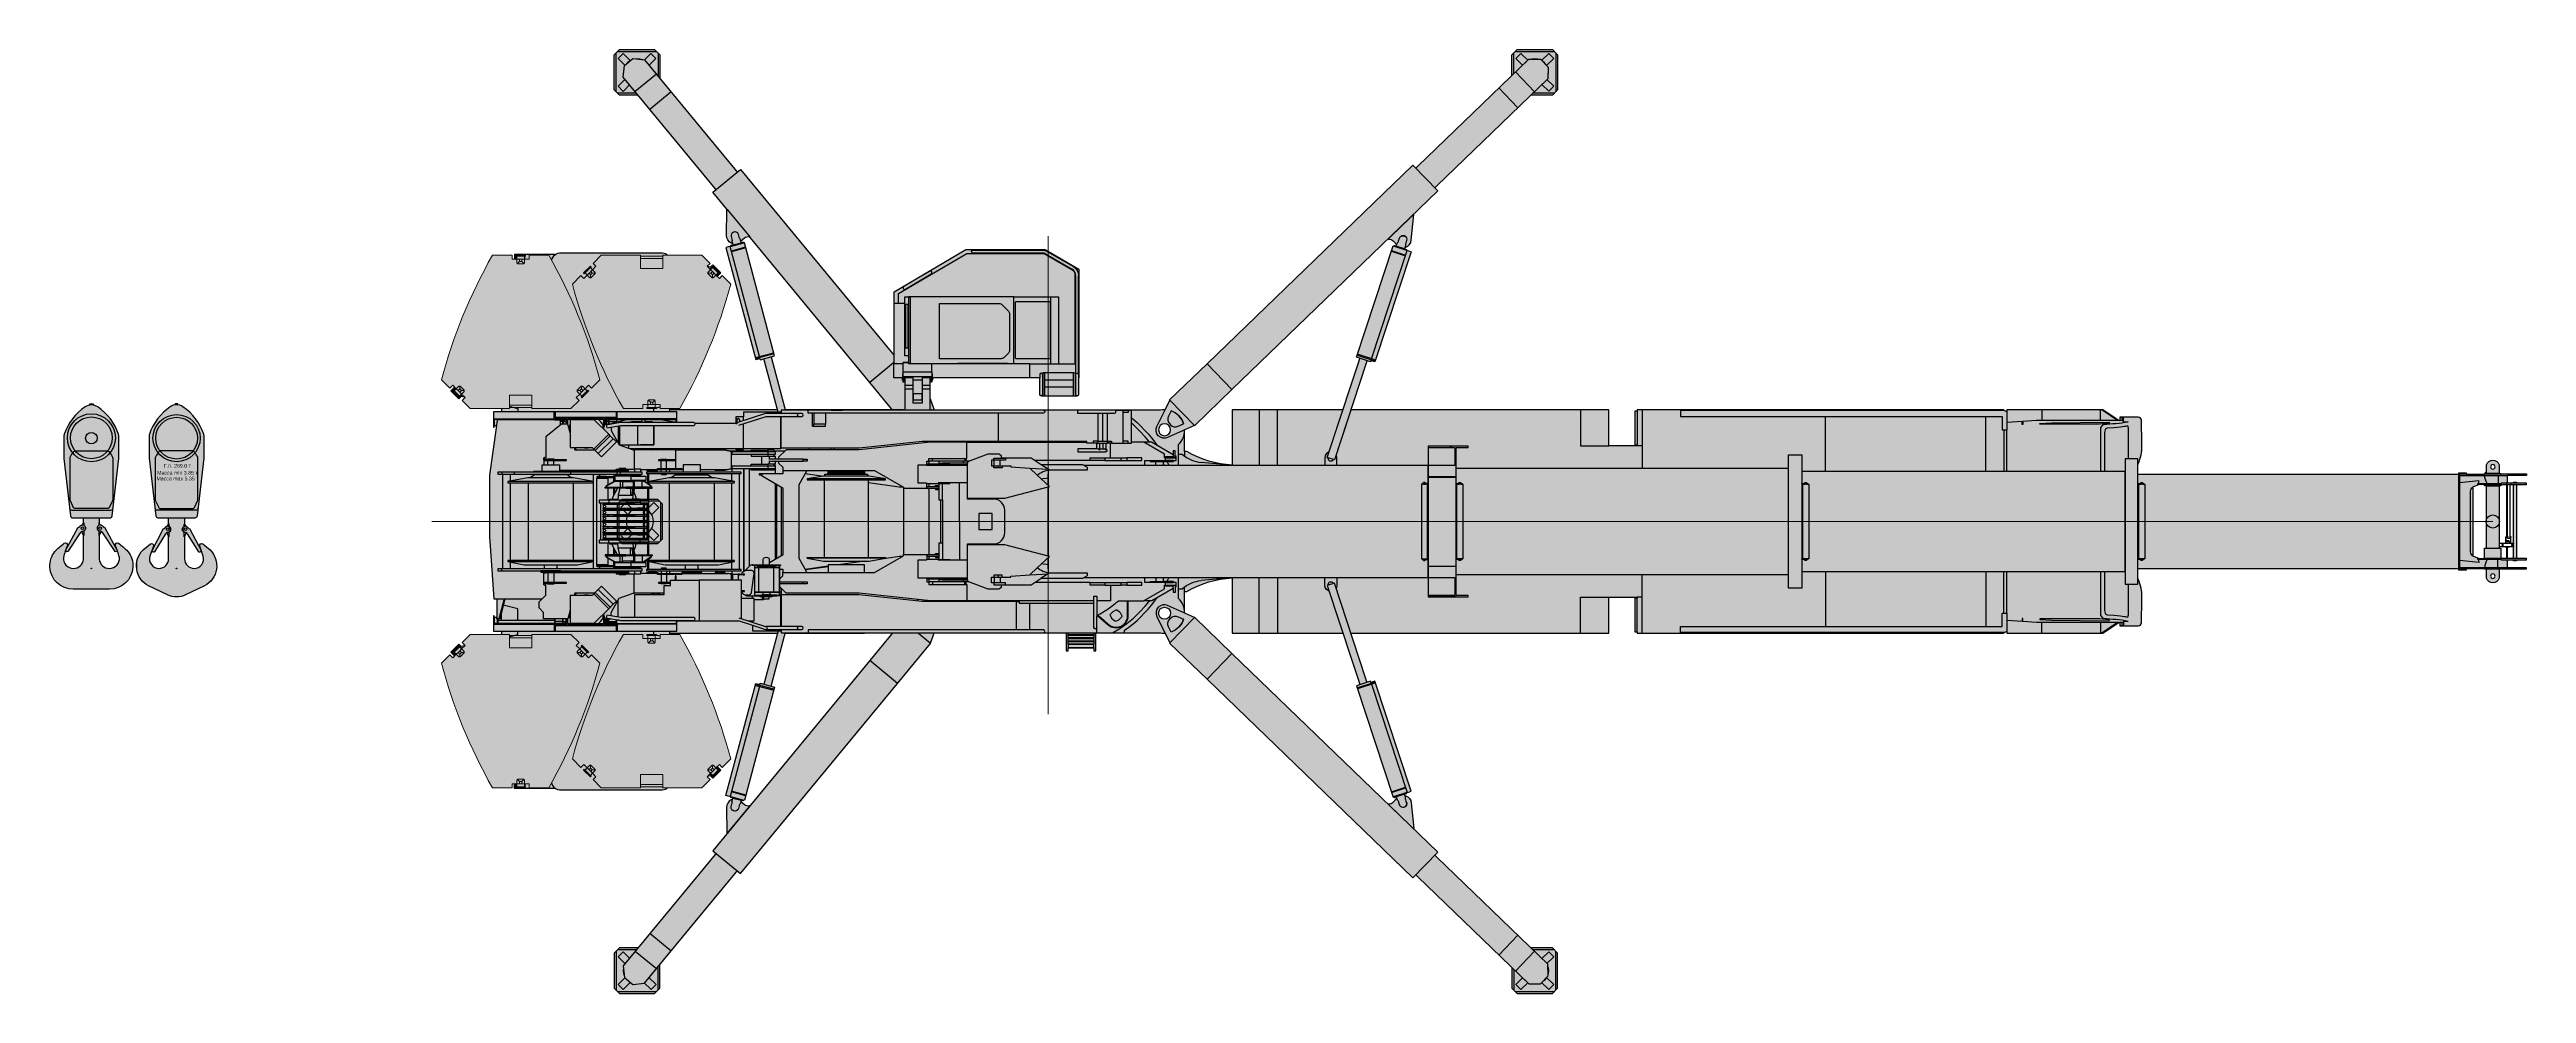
# Model space of a CAD drawing. Header units: millimetres. Extents: x -14799 to 18307, y 3609 to 39292.
# Drawn here: x -14799 to 18307, y 3609 to 16228 of the extents above; entities that cross this region are included whole.
import ezdxf

# ---------------------------------------------------------------- set-up
doc = ezdxf.new("R2010")
doc.units = ezdxf.units.MM
doc.set_wipeout_variables(frame=1)
doc.layers.add('Техника. Кран LTM-1750-9.1', color=250, linetype='Continuous')
doc.layers.add('Техника. Кран LTM-1750-9.1 Штрих', color=7, linetype='Continuous', true_color=0xffcc33)
doc.styles.get("Standard").update_dxf_attribs({"font": 'arial.ttf'})

# ---------------------------------------------------------------- blocks, each defined once
blk = doc.blocks.new('LTM 1750-9.1-20210527.14584000')
at = {"color": 0, "linetype": 'ByBlock', "lineweight": -2, "transparency": 16777216}
blk.add_wipeout([(-242.24110054579793, -279.5989767790152), (-242.24110054579802, -279.59897677901506), (-342.4935663790015, -263.22913137074124), (-432.18071212118724, -215.5348483491008), (-501.8036765467796, -141.5674800782134), (-543.9886172648858, -49.16098939201595), (-554.3689069287575, 14.871014064671272), (-554.3689069287575, 14.871014064671272), (-552.6262232659961, 71.99620916205333), (-540.3445221787576, 127.81273610225367), (-517.9478806652002, 180.39329629492943), (-486.2096362650057, 227.9223264097543), (-486.20963626500577, 227.92232640975408), (-486.20963626500577, 227.92232640975408), (-457.53767716785273, 257.45887087885376), (-427.28648659994957, 285.3757863042433), (-395.54741984353984, 311.5887666589474), (-362.41632540399576, 336.01865161328055), (-362.4163254039958, 336.0186516132803), (-362.4163254039958, 336.0186516132803), (-346.8062952756564, 340.6648529934339), (-331.3447577831871, 335.5461533302796), (-321.5909686241021, 322.50300091559393), (-321.0519404730076, 306.22511172427267), (-321.05194047300756, 306.22511172427267), (-321.05194047300756, 306.22511172427244), (-335.8198249775609, 266.6817259222032), (-349.6813985799813, 226.81160489535182), (-362.62944054164836, 186.63551769425624), (-374.6572059987157, 146.17439275264223), (-374.6572059987153, 146.17439275264246), (-374.6572059987153, 146.17439275264258), (-367.8814672178195, 91.20052370643225), (-339.57496918807885, 43.58982025406647), (-294.51497385389916, 11.377497543331742), (-240.30621567232575, 0), (-240.30621567232564, 0), (-240.30621567232564, 0), (-191.46528848212807, 9.15710164897962), (-149.2585542067706, 35.384573147720744), (-119.41906570984243, 75.11986735387472), (-106.00000000000006, 122.96563367528347), (-106, 122.96563367528358), (-106, 448.6139474044985), (-131.62612066915244, 492.9996904044842), (-131.62612066915244, 492.9996904044842), (-137.47551661693046, 489.9775383297879), (-142.82131551670926, 486.1341973041183), (-147.54908074610555, 481.55194108559635), (-151.5576058260849, 476.32886126621315), (-151.5576058260849, 476.32886126621315), (-316.5167225708937, 225.29518067737308), (-332.3904770950976, 221.40498476317453), (-348.4822275453641, 230.37993958851303), (-175.80727623870183, 553.1500088317721), (-175.80727623870183, 553.1500088317721), (-170.2378697819258, 551.3511348945506), (-164.40400996469245, 551.820512520417), (-159.19384971749196, 554.4866831678598), (-155.40058929484636, 558.9437462242663), (-155.40058929484616, 558.9437462242663), (-155.40058929484616, 558.9437462242663), (-149.8601119059347, 566.6688455325527), (-142.72425016329748, 572.9500497331735), (-134.35859177611317, 577.4655573202404), (-125.19172995370174, 579.9840277585704), (-125.19172995370174, 579.9840277585704), (-106, 599.3586256682966), (-106, 675.1823003422744), (0, 675.1823003422744), (106, 675.1823003422744), (106, 599.3586256682966), (125.19172995370174, 579.9840277585704), (125.19172995370174, 579.9840277585704), (134.35859177611306, 577.4655573202404), (142.72425016329748, 572.9500497331735), (149.8601119059347, 566.6688455325527), (155.40058929484616, 558.9437462242663), (155.40058929484616, 558.9437462242663), (155.40058929484616, 558.9437462242663), (159.19384971749184, 554.4866831678598), (164.4040099646922, 551.820512520417), (170.23786978192555, 551.3511348945506), (175.80727623870183, 553.1500088317721), (175.80727623870183, 553.1500088317721), (348.4822275453641, 230.37993958851303), (332.3904770950976, 221.40498476317453), (316.5167225708937, 225.29518067737308), (151.5576058260849, 476.32886126621315), (151.5576058260849, 476.32886126621315), (147.5490807461057, 481.55194108559635), (142.82131551670926, 486.1341973041183), (137.47551661693046, 489.9775383297879), (131.62612066915244, 492.9996904044842), (106, 448.6139474044985), (106, 122.96563367528358), (106, 122.9656336752837), (119.4190657098423, 75.11986735387495), (149.25855420677038, 35.38457314772086), (191.46528848212785, 9.15710164897962), (240.30621567232555, 0), (240.30621567232564, 0), (240.30621567232564, 0), (294.51497385389905, 11.377497543331856), (339.57496918807885, 43.58982025406658), (367.8814672178195, 91.20052370643236), (374.6572059987153, 146.1743927526427), (374.6572059987153, 146.17439275264246), (374.6572059987153, 146.17439275264258), (362.62944054164836, 186.63551769425646), (349.6813985799813, 226.81160489535182), (335.8198249775609, 266.68172592220344), (321.05194047300773, 306.22511172427267), (321.05194047300756, 306.22511172427267), (321.05194047300756, 306.22511172427267), (321.590968624102, 322.50300091559393), (331.3447577831871, 335.5461533302796), (346.8062952756564, 340.6648529934339), (362.4163254039958, 336.0186516132803), (362.4163254039958, 336.0186516132803), (362.4163254039959, 336.0186516132803), (395.54741984354, 311.5887666589474), (427.2864865999497, 285.3757863042431), (457.53767716785273, 257.45887087885376), (486.20963626500577, 227.92232640975408), (486.20963626500577, 227.92232640975408), (486.20963626500577, 227.92232640975408), (517.9478806652004, 180.3932962949293), (540.3445221787576, 127.81273610225355), (552.6262232659961, 71.99620916205322), (554.3689069287575, 14.871014064671272), (554.3689069287575, 14.871014064671272), (554.3689069287575, 14.871014064671158), (532.1951050552045, -84.25946184864631), (479.3644908789925, -171.02036865633613), (401.4724110729253, -236.22276621818696), (306.7684988539653, -272.9609990928358), (242.24110054579793, -279.5989767790152), (0, -279.5989767790152)], dxfattribs=at)
for points in [[(-131.6261206691525, 492.9996904044841, -0.08742582491230164), (-116.4174612381066, 496.5487964648981, 0.09719707666887392), (-100.7386086319012, 500.5294804924926)], [(131.6261206691525, 492.9996904044841, 0.08742582491230164), (116.4174612381066, 496.5487964648981, -0.09719707666887392), (100.7386086319012, 500.5294804924926)]]:
    blk.add_lwpolyline(points, format="xyb", dxfattribs=at)
blk.add_circle((0, 0), 5, dxfattribs=at)
blk.add_wipeout([(-1.1368683772161603e-13, 2185.182300342277), (-22.46592805943584, 2183.4903651143195), (-44.425044184037915, 2178.4527280279876), (-65.38196967852588, 2170.1830338253085), (-84.8639344027153, 2158.867839665561), (-84.8639344027153, 2158.867839665561), (-84.8639344027153, 2158.867839665561), (-175.63571606554626, 2085.3275350925883), (-253.6091448122545, 1998.3342183814048), (-316.8143795624617, 1900.0855998511602), (-363.65466780820304, 1793.063732272678), (-363.6546678082028, 1793.0637322726775), (-367.5000000000073, 1770.1823003422746), (-367.5000000000073, 1470.1823003422746), (-278.0871524887988, 701.715124434983), (-278.0871524887988, 701.715124434983), (-274.90394720414065, 691.3402990852046), (-268.23792707511336, 682.7767733765911), (-258.9613763649153, 677.145130290972), (-248.28818117719493, 675.1823003422746), (5.684341886080802e-14, 675.1823003422746), (248.28818117719487, 675.1823003422746), (248.28818117719487, 675.1823003422746), (258.96137636491505, 677.1451302909721), (268.2379270751132, 682.7767733765914), (274.90394720414054, 691.3402990852046), (278.0871524887988, 701.715124434983), (367.50000000000716, 1470.1823003422746), (367.50000000000716, 1770.1823003422746), (363.6546678082027, 1793.0637322726775), (363.6546678082027, 1793.0637322726775), (316.81437956246174, 1900.0855998511597), (253.60914481225444, 1998.3342183814043), (175.63571606554606, 2085.327535092588), (84.8639344027153, 2158.867839665561), (84.8639344027153, 2158.867839665561), (84.8639344027153, 2158.867839665561), (65.38196967852576, 2170.1830338253085), (44.425044184037745, 2178.4527280279876), (22.46592805943567, 2183.4903651143195)], dxfattribs=at)
at = {"layer": 'Техника. Кран LTM-1750-9.1 Штрих', "transparency": 16777216}
h = blk.add_hatch(color=256, dxfattribs=at)
h.dxf.hatch_style = 1
edge = h.paths.add_edge_path()
edge.add_arc((-5.101696842757519e-12, 2035.182300342291), 149.9999999999861, 89.99999999999808, 124.4550533359166)
edge.add_arc((330.9693441703708, 1552.808696981236), 735.000000000069, 124.4550533358909, 160.9206323697553)
edge.add_line((-363.6546678082028, 1793.063732272678), (-367.5000000000073, 1770.182300342275))
edge.add_line((-367.5000000000073, 1770.182300342275), (-367.5000000000073, 1470.182300342275))
edge.add_line((-367.5000000000073, 1470.182300342275), (-278.0871524887989, 701.715124434983))
edge.add_arc((-248.2881811772353, 705.1823003422651), 29.99999999999047, 186.636648807967, 270.000000000077)
edge.add_line((-248.2881811771949, 675.1823003422746), (0, 675.1823003422746))
edge.add_line((0, 675.1823003422746), (248.2881811771949, 675.1823003422746))
edge.add_arc((248.2881811772353, 705.1823003422651), 29.99999999999045, 269.9999999999229, 353.3633511920331)
edge.add_line((278.0871524887989, 701.715124434983), (367.5000000000073, 1470.182300342275))
edge.add_line((367.5000000000073, 1470.182300342275), (367.5000000000073, 1770.182300342275))
edge.add_line((367.5000000000073, 1770.182300342275), (363.6546678082028, 1793.063732272678))
edge.add_arc((-330.9693441703708, 1552.808696981236), 735.0000000000691, 19.07936763024474, 55.54494666410912)
edge.add_arc((5.030642569181509e-12, 2035.182300342291), 149.9999999999864, 55.54494666408348, 90.00000000000193)
at = {"layer": 'Техника. Кран LTM-1750-9.1 Штрих', "true_color": 0xadadad, "transparency": 16777216}
h = blk.add_hatch(color=253, dxfattribs=at)
h.dxf.hatch_style = 1
edge = h.paths.add_edge_path()
edge.add_line((0, -279.5989767790152), (-242.241100545798, -279.5989767790152))
edge.add_arc((-242.7370397477259, 32.53257467015385), 312.13194544256, 183.2437360615059, 270.0910359722428, ccw=False)
edge.add_arc((-247.4055621063549, 34.09584861745479), 307.5647725734192, 140.9353222766354, 183.5837017747242, ccw=False)
edge.add_arc((65.40561630598847, -278.861587528423), 749.0723077884134, 124.8294600474184, 137.425466711685, ccw=False)
edge.add_arc((-347.2192866151067, 313.5064721226142), 27.16152082212937, -15.549828366780787, 124.02165375472691, ccw=False)
edge.add_arc((1404.015382641152, -360.5483408328589), 1849.444269587816, 158.86747349818, 164.0983756355787)
edge.add_arc((-240.3062156723257, 134.8291617841281), 134.8291617841281, 175.1731258775729, 270)
edge.add_arc((-240.3062156723255, 134.829161784128), 134.829161784128, 270, 354.9520545556816)
edge.add_line((-106, 122.9656336752837), (-106, 448.6139474044984))
edge.add_line((-106, 448.6139474044984), (-131.6261206691525, 492.9996904044841))
edge.add_arc((-113.9504554166098, 451.6164708743045), 45.00000000892204, 113.1283726833772, 146.6903054116195)
edge.add_line((-151.5576058260849, 476.3288612662132), (-316.5167225708938, 225.2951806773731))
edge.add_line((-316.5167225708938, 225.2951806773731), (-332.3904770950976, 221.4049847631745))
edge.add_line((-332.3904770950976, 221.4049847631745), (-348.4822275453641, 230.3799395885129))
edge.add_line((-348.4822275453641, 230.3799395885129), (-175.8072762387019, 553.1500088317721))
edge.add_arc((-168.5007997570006, 566.2502149910055), 14.99999999973569, 240.8499523139755, 330.8499860565518)
edge.add_arc((-118.7200000019203, 538.4856336780734), 41.99999999796437, 98.86395396148009, 150.8499860566223, ccw=False)
edge.add_line((-125.1917299537017, 579.9840277585704), (-106, 599.3586256682967))
edge.add_line((-106, 599.3586256682967), (-106, 675.1823003422746))
edge.add_line((-106, 675.1823003422746), (0, 675.1823003422746))
edge.add_line((0, 675.1823003422746), (106, 675.1823003422746))
edge.add_line((106, 675.1823003422746), (106, 599.3586256682967))
edge.add_line((106, 599.3586256682967), (125.1917299537017, 579.9840277585704))
edge.add_arc((118.7200000019203, 538.4856336780734), 41.99999999796439, 29.150013943377587, 81.13604603851991, ccw=False)
edge.add_arc((168.5007997570006, 566.2502149910055), 14.99999999973575, 209.1500139434482, 299.1500476860245)
edge.add_line((175.8072762387019, 553.1500088317721), (348.4822275453641, 230.3799395885129))
edge.add_line((348.4822275453641, 230.3799395885129), (332.3904770950976, 221.4049847631745))
edge.add_line((332.3904770950976, 221.4049847631745), (316.5167225708938, 225.2951806773731))
edge.add_line((316.5167225708938, 225.2951806773731), (151.5576058260849, 476.3288612662132))
edge.add_arc((113.9504554166098, 451.6164708743045), 45.00000000892204, 33.30969458838049, 66.87162731662278)
edge.add_line((131.6261206691525, 492.9996904044841), (106, 448.6139474044984))
edge.add_line((106, 448.6139474044984), (106, 122.9656336752837))
edge.add_arc((240.3062156723255, 134.829161784128), 134.829161784128, 185.0479454443184, 270)
edge.add_arc((240.3062156723257, 134.8291617841281), 134.8291617841281, 270, 364.8268741224271)
edge.add_arc((-1404.015382641152, -360.5483408328589), 1849.444269587816, 15.90162436442132, 21.13252650182005)
edge.add_arc((347.2192866151067, 313.5064721226142), 27.16152082212941, 55.97834624527309, 195.5498283667808, ccw=False)
edge.add_arc((-65.40561630598847, -278.861587528423), 749.0723077884135, 42.574533288315024, 55.17053995258169, ccw=False)
edge.add_arc((247.4055621063549, 34.09584861745479), 307.5647725734192, -3.5837017747240907, 39.06467772336458, ccw=False)
edge.add_arc((242.7370397477259, 32.53257467015385), 312.13194544256, 269.9089640277572, 356.75626393849404, ccw=False)
edge.add_line((242.241100545798, -279.5989767790152), (0, -279.5989767790152))
at = {"color": 0, "linetype": 'ByBlock', "lineweight": -2, "transparency": 16777216}
for points in [[(-6.962785567037434e-14, 2185.182300342277, 0.1514814996336794), (-84.86393440271539, 2158.867839665561, 0.160467545954988), (-363.6546678082028, 1793.063732272678), (-367.5000000000073, 1770.182300342275), (-367.5000000000073, 1470.182300342275), (-278.0871524887989, 701.715124434983, 0.3806801887707238), (-248.2881811771949, 675.1823003422746), (0, 675.1823003422746), (248.2881811771949, 675.1823003422746, 0.3806801887707238), (278.0871524887989, 701.715124434983), (367.5000000000073, 1470.182300342275), (367.5000000000073, 1770.182300342275), (363.6546678082028, 1793.063732272678, 0.160467545954988), (84.86393440271539, 2158.867839665561, 0.1514814996336794)], [(0, -279.5989767790152), (-242.241100545798, -279.5989767790152, -0.3981874203659749), (-554.3689069287575, 14.87101406467127, -0.1882668579801288), (-486.2096362650058, 227.9223264097541, -0.05501585294135017), (-362.4163254039959, 336.0186516132803, -0.697424689648761), (-321.0519404730076, 306.2251117242727, 0.02282808044671797), (-374.6572059987153, 146.1743927526425, 0.4391091729297186), (-240.3062156723256, 0, 0.3886379131341825), (-106, 122.9656336752837), (-106, 448.6139474044984), (-131.6261206691525, 492.9996904044841, 0.1474974350577614), (-151.5576058260849, 476.3288612662132), (-316.5167225708938, 225.2951806773731), (-332.3904770950976, 221.4049847631745), (-348.4822275453641, 230.3799395885129), (-175.8072762387019, 553.1500088317721, 0.4142137348635004), (-155.4005892948462, 558.9437462242664, -0.2308039970914648), (-125.1917299537017, 579.9840277585704), (-106, 599.3586256682967), (-106, 675.1823003422746), (0, 675.1823003422746), (106, 675.1823003422746), (106, 599.3586256682967), (125.1917299537017, 579.9840277585704, -0.2308039970914648), (155.4005892948462, 558.9437462242664, 0.4142137348635004), (175.8072762387019, 553.1500088317721), (348.4822275453641, 230.3799395885129), (332.3904770950976, 221.4049847631745), (316.5167225708938, 225.2951806773731), (151.5576058260849, 476.3288612662132, 0.1474974350577614), (131.6261206691525, 492.9996904044841), (106, 448.6139474044984), (106, 122.9656336752837, 0.3886379131341825), (240.3062156723256, 0, 0.4391091729297186), (374.6572059987153, 146.1743927526425, 0.02282808044671797), (321.0519404730076, 306.2251117242727, -0.697424689648761), (362.4163254039959, 336.0186516132803, -0.05501585294135017), (486.2096362650058, 227.9223264097541, -0.1882668579801288), (554.3689069287575, 14.87101406467127, -0.3981874203659749), (242.241100545798, -279.5989767790152)]]:
    blk.add_lwpolyline(points, format="xyb", close=True, dxfattribs=at)
blk.add_lwpolyline([(-22.5, 2183.485199841916), (-22.5, 2200.182300342275), (22.5, 2200.182300342275), (22.5, 2183.485199841916)], dxfattribs=at)
for points in [[(232.8709903049109, 1562.480647999526, -0.02844539073048717), (279.1316716260313, 1495.639826110015, -0.1379987009291753), (285, 1474.782477476673), (285.0000000000596, 920.4498660461709, -0.1101829811620869), (281.2077444978058, 903.4498884465706), (238.1217480244756, 811.6823115424781, -0.2907604807238007), (220.0178757756075, 800.1823003422746), (-220.017875775593, 800.1823003422408, -0.2907604807238007), (-238.1217480245032, 811.6823115424727), (-281.2077444977434, 903.4498884465779, -0.1101829811620869), (-285.0000000000073, 920.4498660461709), (-285.0000000000423, 1474.782477476673, -0.1379987009291753), (-279.1316716261249, 1495.639826109819, -0.0284453907304872), (-232.8709903055295, 1562.480647998623, -0.2311167621798568), (-217.0991595645028, 1570.182300342275), (217.0991595645028, 1570.182300342341, -0.2311167621886803), (232.8709903059942, 1562.480647998135)], [(-290.3041336207876, 806.7151244350271, 0.3806801887705886), (-260.505162309295, 780.1823003422746), (260.5051623093095, 780.1823003422746, 0.3806801887705887), (290.3041336208856, 806.7151244350174)], [(-106, 599.3831655829731), (-100.8925994422971, 607.6037318662734), (-100.8567617875451, 576.4975360307794, -0.6444180041398259), (-100.7386086319012, 500.5294804924926), (-100.8925994422971, 439.3391203584747)], [(106, 599.3831655829731), (100.8925994422971, 607.6037318662734), (100.8567617875451, 576.4975360307794, 0.6444180041398259), (100.7386086319012, 500.5294804924926), (100.8925994422971, 439.3391203584747)]]:
    blk.add_lwpolyline(points, format="xyb", dxfattribs=at)
for centre, radius in [((0, 1745.682300342275), 320.5), ((0, 1745.682300342275), 279.2433186450573), ((-3.637978807091713e-12, 1740.182300342275), 76.99999999999692), ((-118.7200000000012, 538.4856336762737), 18), ((118.7200000000012, 538.4856336762737), 18)]:
    blk.add_circle(centre, radius, dxfattribs=at)
for centre, start, end in [((-118.7199999985103, 538.4856336809131), 64.82938410858529, 98.86395396667305), ((118.7199999985103, 538.4856336809131), 81.13604603332693, 115.1706158914147)]:
    blk.add_arc(centre, 41.99999999568409, start, end, dxfattribs=at)
blk = doc.blocks.new('LTM 1750-9.1-20210527.21184700')
at = {"color": 0, "linetype": 'ByBlock', "lineweight": -2, "transparency": 16777216}
blk.add_wipeout([(248.28818117735477, 676.8329769742164), (248.28818117735477, 676.8329769742164), (258.96137636507285, 678.7958069229126), (268.2379270752698, 684.4274500085293), (274.90394720429776, 692.9909757171388), (278.08715248895874, 703.3658010669137), (367.5000000001598, 1471.8329769742159), (367.5000000001598, 1771.8329769742159), (367.5000000001598, 1771.8329769742159), (367.2575735999051, 1777.653709357377), (366.53197355797926, 1783.4341246205804), (365.3282257202735, 1789.1341848991337), (363.65466780836255, 1794.7144089046192), (363.6546678083626, 1794.7144089046192), (363.6546678083626, 1794.7144089046192), (316.8143795626127, 1901.736276483121), (253.60914481238854, 1999.98489501338), (175.6357160656567, 2086.978211724571), (84.86393440279778, 2160.5185162975436), (84.86393440279767, 2160.5185162975436), (84.86393440279767, 2160.5185162975436), (65.38196967861523, 2171.833710457278), (44.42504418413682, 2180.1034046599466), (22.465928059545945, 2185.1410417462703), (1.227249413204845e-10, 2186.832976974222), (1.227249413204845e-10, 2186.832976974222), (1.227249413204845e-10, 2186.832976974222), (-22.46592805930021, 2185.14104174627), (-44.42504418389069, 2180.103404659946), (-65.38196967836865, 2171.833710457278), (-84.86393440255051, 2160.5185162975436), (-84.86393440255051, 2160.5185162975436), (-84.86393440255068, 2160.5185162975436), (-175.6357160654096, 2086.978211724571), (-253.60914481214127, 1999.98489501338), (-316.8143795623655, 1901.736276483121), (-363.6546678081155, 1794.7144089046192), (-363.6546678081155, 1794.7144089046192), (-363.6546678081155, 1794.7144089046192), (-365.32822572002647, 1789.1341848991337), (-366.5319735577323, 1783.4341246205804), (-367.2575735996579, 1777.653709357377), (-367.4999999999127, 1771.8329769742159), (-367.4999999999127, 1471.8329769742159), (-278.0871524887117, 703.3658010669137), (-278.0871524887117, 703.3658010669137), (-274.9039472040506, 692.9909757171388), (-268.23792707502264, 684.4274500085293), (-258.9613763648257, 678.7958069229126), (-248.28818117710773, 676.8329769742164), (-2.2737367544323206e-13, 676.8329769742164)], dxfattribs=at)
at = {"linetype": 'ByBlock', "lineweight": -2, "transparency": 16777216}
blk.add_lwpolyline([(18.27606596656301, 2185.715431994253), (18.27606596656301, 2198.328146019216), (-18.27606596656297, 2198.328146019216), (-18.27606596656297, 2185.715431994222)], dxfattribs=at)
at = {"color": 0, "linetype": 'ByBlock', "lineweight": -2, "transparency": 16777216}
for radius in [315.1991529517204, 279.3384364262311]:
    blk.add_circle((1.164153218269348e-10, 1741), radius, dxfattribs=at)
at = {"layer": 'Defpoints', "color": 0, "linetype": 'ByBlock', "lineweight": -2, "transparency": 16777216, "char_height": 50, "attachment_point": 5}
for s, insert in [('Г.п. 269.0 т', (12.38131066146161, 1371.175536665291)), ('Масса max 5.35 т', (12.38131066146161, 1200.780830194999)), ('Масса min 3.85 т', (12.38131066146161, 1277.387730729628))]:
    blk.add_mtext_dynamic_manual_height_columns(s, width=619.0733174863708, gutter_width=12.5, heights=[0], dxfattribs=dict(at, insert=insert))
at = {"color": 0, "linetype": 'ByBlock', "lineweight": -2, "transparency": 16777216}
blk.add_wipeout([(-105.99998999991666, 676.8329769742163), (105.99998999991645, 676.8329769742163), (105.99998999991904, 586.2491466316665), (128.2918214227173, 561.2557190034136), (128.2918214227173, 561.2557190034136), (136.12470272440535, 558.3978928449849), (143.18494086716908, 553.9623278070678), (149.15911244604135, 548.145930830904), (153.7820075403022, 541.2069077883143), (153.7820075403022, 541.2069077883143), (153.7820075403022, 541.2069077883143), (157.2430727507349, 536.9137337931109), (162.08360705435723, 534.2718513204381), (167.56668237327509, 533.6834633608112), (172.85754950372927, 535.2381467214475), (332.76004799820635, 229.69765833051179), (312.02278037301556, 218.84495355531203), (312.02278037301556, 218.84495355531203), (307.99430561296873, 217.62139575629817), (303.7974719788286, 217.95649279778422), (300.014189622404, 219.8037819444612), (297.16902792201273, 222.907128118914), (148.09073817168237, 463.4892701539834), (148.09073817168237, 463.4892701539834), (144.8937060151663, 467.9702652777746), (141.14309837620507, 471.9993190435871), (136.9021298541249, 475.5085237831204), (132.2422798335173, 478.43873362111526), (105.99998999992289, 432.6270226532904), (105.99998999993099, 126.33190761921333), (105.99998999993099, 126.33190761921333), (116.18596189298644, 77.8693370356799), (144.01593122239808, 36.9075551152838), (185.31862251372377, 9.586089871568902), (233.9034107909642, -1.1368683772161603e-13), (233.90341079096427, -1.1368683772161603e-13), (233.9034107909642, -1.1368683772161603e-13), (290.9802908350518, 13.440424323185766), (336.0625133256341, 50.937203609733615), (359.6760877413687, 104.6104217437994), (356.85864160302833, 163.1806978129116), (356.8586416030282, 163.1806978129116), (310.3552686369146, 297.1027215392137), (310.3552686369146, 297.1027215392137), (310.40952716260944, 313.16796036001347), (319.8779368466822, 326.1465604544578), (335.15965737338325, 331.10275456897216), (350.4430437883199, 326.15169992893107), (350.4430437883199, 326.15169992893107), (447.49882243421484, 247.8793465201984), (447.49882243421484, 247.8793465201984), (502.965333390491, 172.29744907120607), (532.505667035051, 83.32258887001854), (533.2578059931958, -10.424898278386536), (505.14887922723585, -99.86228025996422), (450.9022221522776, -176.32440981338823), (375.77352608636517, -232.4032479529975), (373.96184571785284, -233.3500152568696), (120.10846939032037, -352.03261040204995), (120.10846939032025, -352.03261040205007), (91.65187427679501, -364.8564157014438), (61.855737767824216, -374.152545915175), (31.15554641066205, -379.78513310451297), (9.026113190202523e-14, -381.6718539807838), (-8.823497488208432e-14, -381.6718539807838), (-2.819411371035585e-13, -381.6718539807838), (-31.155546410662247, -379.78513310451297), (-61.85573776782443, -374.152545915175), (-91.65187427679524, -364.8564157014438), (-120.1084693903204, -352.03261040205007), (-120.10846939032061, -352.03261040204995), (-373.96184571785307, -233.3500152568696), (-373.9618457178533, -233.35001525686937), (-449.4694076311248, -177.78235241627283), (-504.2337488925849, -101.69014528669175), (-532.9490223141103, -12.445592892835407), (-532.8331465407479, 81.30483981260795), (-503.89734820523165, 170.47813533508543), (-448.94507423485356, 246.43473244907705), (-447.49882243421507, 247.8793465201984), (-350.4430437883202, 326.15169992893107), (-350.4430437883202, 326.15169992893107), (-335.1596573733835, 331.10275456897216), (-319.87793684668253, 326.1465604544578), (-310.40952716260966, 313.16796036001347), (-310.35526863691496, 297.1027215392137), (-310.35526863691484, 297.1027215392137), (-356.8586416030284, 163.1806978129116), (-356.8586416030284, 163.1806978129116), (-359.6760877413689, 104.61042174379952), (-336.0625133256343, 50.937203609733615), (-290.980290835052, 13.440424323185653), (-233.90341079096453, -2.2737367544323206e-13), (-233.90341079096441, -1.1368683772161603e-13), (-233.90341079096453, -1.1368683772161603e-13), (-185.318622513724, 9.586089871568902), (-144.01593122239828, 36.90755511528391), (-116.18596189298668, 77.86933703568002), (-105.9999899999312, 126.33190761921355), (-105.9999899999312, 126.33190761921333), (-105.99998999992333, 432.6270226532906), (-132.24227983351741, 478.43873362111526), (-132.24227983351741, 478.43873362111526), (-136.90212985412512, 475.5085237831204), (-141.14309837620533, 471.9993190435871), (-144.89370601516654, 467.9702652777746), (-148.09073817168252, 463.4892701539834), (-297.16902792201296, 222.907128118914), (-297.16902792201296, 222.907128118914), (-300.01418962240416, 219.8037819444612), (-303.7974719788287, 217.95649279778422), (-307.994305612969, 217.62139575629817), (-312.02278037301585, 218.84495355531203), (-332.7600479982066, 229.69765833051179), (-172.8575495037295, 535.2381467214475), (-172.8575495037295, 535.2381467214475), (-167.5666823732753, 533.6834633608112), (-162.08360705435746, 534.2718513204381), (-157.24307275073514, 536.9137337931109), (-153.78200754030246, 541.2069077883143), (-153.78200754030246, 541.2069077883143), (-153.78200754030246, 541.2069077883143), (-149.1591124460416, 548.145930830904), (-143.1849408671692, 553.9623278070678), (-136.1247027244055, 558.3978928449849), (-128.29182142271742, 561.2557190034136), (-128.29182142271753, 561.2557190034136), (-105.99998999991904, 586.2491466316662)], dxfattribs=at)
at = {"layer": 'Техника. Кран LTM-1750-9.1 Штрих', "transparency": 16777216}
h = blk.add_hatch(color=256, dxfattribs=at)
h.dxf.hatch_style = 1
edge = h.paths.add_edge_path()
edge.add_line((2.473825588822365e-10, 676.8329769742164), (248.288181177355, 676.8329769742164))
edge.add_arc((248.2881811773966, 706.8329769742069), 29.99999999999045, 269.9999999999205, 353.363351192012)
edge.add_line((278.087152488959, 703.3658010669138), (367.5000000001601, 1471.832976974216))
edge.add_line((367.5000000001601, 1471.832976974216), (367.5000000001601, 1771.832976974216))
edge.add_arc((297.5000000004498, 1771.832976974251), 69.99999999971027, 359.9999999999719, 379.0793676284672)
edge.add_arc((-330.969344170119, 1554.459373613227), 734.9999999999662, 19.07936763024346, 55.54494666411964)
edge.add_arc((1.517577175036422e-10, 2036.83297697427), 149.9999999999525, 55.54494666410434, 90.00000000001103)
edge.add_arc((9.482903351454297e-11, 2036.832976974273), 149.99999999995, 89.99999999998927, 124.4550533358959)
edge.add_arc((330.9693441703664, 1554.459373613227), 734.9999999999662, 124.4550533358804, 160.9206323697566)
edge.add_arc((-297.5000000002024, 1771.832976974251), 69.9999999997103, 160.9206323715328, 180.0000000000281)
edge.add_line((-367.4999999999127, 1771.832976974216), (-367.4999999999127, 1471.832976974216))
edge.add_line((-367.4999999999127, 1471.832976974216), (-278.0871524887116, 703.3658010669138))
edge.add_arc((-248.2881811771493, 706.8329769742069), 29.99999999999046, 186.6366488079879, 270.0000000000795)
edge.add_line((-248.2881811771076, 676.8329769742164), (0, 676.8329769742164))
at = {"layer": 'Техника. Кран LTM-1750-9.1 Штрих', "true_color": 0xadadad, "transparency": 16777216}
h = blk.add_hatch(color=253, dxfattribs=at)
h.dxf.hatch_style = 1
edge = h.paths.add_edge_path()
edge.add_line((-105.999989999919, 586.2491466316665), (-105.9999899999166, 676.8329769742164))
edge.add_line((-105.9999899999166, 676.8329769742164), (105.9999899999166, 676.8329769742164))
edge.add_line((105.9999899999166, 676.8329769742164), (105.9999899999192, 586.2491466316667))
edge.add_line((105.9999899999192, 586.2491466316667), (128.2918214227175, 561.2557190034137))
edge.add_arc((118.7199887977141, 522.8574321143718), 39.5733296023249, 27.625013943602028, 76.00271913185628, ccw=False)
edge.add_arc((166.3041570908156, 547.7602919578289), 14.13333200058141, 207.6250139452686, 297.6250516634003)
edge.add_line((172.8575495037294, 535.2381467214478), (332.7600479982066, 229.6976583305119))
edge.add_line((332.7600479982066, 229.6976583305119), (312.0227803730158, 218.8449535553124))
edge.add_arc((306.7800731696884, 228.862675940691), 11.30666797117249, 211.7846993042957, 297.6250069015451, ccw=False)
edge.add_line((297.1690279220129, 222.9071281189141), (148.0907381716825, 463.4892701539835))
edge.add_arc((112.0493242530901, 441.1559735212585), 42.3999959402898, 31.78469456077735, 61.55929664682877)
edge.add_line((132.2422798335174, 478.4387336211154), (105.999989999923, 432.6270226532906))
edge.add_line((105.999989999923, 432.6270226532906), (105.9999899999311, 126.3319076192134))
edge.add_arc((233.9034107909644, 127.9131952561536), 127.9131952561536, 180.7083195399668, 270)
edge.add_arc((233.9034107909644, 127.9131952561536), 127.9131952561536, 270, 376.0045888398165)
edge.add_line((356.8586416030284, 163.1806978129117), (310.3552686369148, 297.1027215392138))
edge.add_arc((335.1640378265333, 305.0516437657919), 26.05111117146352, 54.090891582373274, 197.7658620319636, ccw=False)
edge.add_line((350.4430437883202, 326.1516999289312), (447.4988224342151, 247.8793465201986))
edge.add_arc((235.3681012119781, 34.06188429561492), 301.1932104786356, -62.6032795471408, 45.22688824406782, ccw=False)
edge.add_line((373.9618457178531, -233.3500152568694), (120.1084693903205, -352.03261040205))
edge.add_arc((1.611439870430331e-10, -123.4916960001771), 258.1801579806067, 269.99999999996425, 297.723933593544, ccw=False)
edge.add_arc((-1.611297761883179e-10, -123.491696000177), 258.1801579806067, 242.27606640645598, 270.00000000003575, ccw=False)
edge.add_line((-120.1084693903205, -352.03261040205), (-373.9618457178531, -233.3500152568694))
edge.add_arc((-235.3681012119781, 34.06188429561492), 301.1932104786356, 134.7731117559322, 242.6032795471407, ccw=False)
edge.add_line((-447.4988224342151, 247.8793465201986), (-350.4430437883202, 326.1516999289312))
edge.add_arc((-335.1640378265333, 305.0516437657919), 26.05111117146348, -17.765862031963593, 125.9091084176267, ccw=False)
edge.add_line((-310.3552686369148, 297.1027215392138), (-356.8586416030284, 163.1806978129117))
edge.add_arc((-233.9034107909644, 127.9131952561536), 127.9131952561536, 163.9954111601834, 270)
edge.add_arc((-233.9034107909644, 127.9131952561536), 127.9131952561536, 270, 359.2916804600332)
edge.add_line((-105.9999899999311, 126.3319076192134), (-105.9999899999233, 432.627022653291))
edge.add_line((-105.9999899999233, 432.627022653291), (-132.2422798335174, 478.4387336211154))
edge.add_arc((-112.0493242530901, 441.1559735212585), 42.3999959402898, 118.4407033531712, 148.2153054392226)
edge.add_line((-148.0907381716825, 463.4892701539835), (-297.1690279220129, 222.9071281189141))
edge.add_arc((-306.7800731696884, 228.862675940691), 11.3066679711725, 242.3749930984549, 328.21530069570434, ccw=False)
edge.add_line((-312.0227803730158, 218.8449535553124), (-332.7600479982066, 229.6976583305119))
edge.add_line((-332.7600479982066, 229.6976583305119), (-172.8575495037294, 535.2381467214478))
edge.add_arc((-166.3041570908156, 547.7602919578289), 14.13333200058138, 242.3749483365997, 332.3749860547314)
edge.add_arc((-118.7199887977141, 522.8574321143718), 39.57332960232483, 103.9972808681436, 152.3749860563981, ccw=False)
edge.add_line((-128.2918214227175, 561.2557190034137), (-105.999989999919, 586.2491466316665))
at = {"color": 0, "linetype": 'ByBlock', "lineweight": -2, "transparency": 16777216}
for points in [[(2.473825588822365e-10, 676.8329769742164), (248.288181177355, 676.8329769742164, 0.3806801887706313), (278.087152488959, 703.3658010669138), (367.5000000001601, 1471.832976974216), (367.5000000001601, 1771.832976974216, 0.08344229999431238), (363.6546678083629, 1794.71440890462, 0.1604675459550408), (84.86393440279787, 2160.518516297544, 0.1514814996336269), (1.228999968458826e-10, 2186.832976974223, 0.1514814996336269), (-84.86393440255048, 2160.518516297544, 0.1604675459550408), (-363.6546678081155, 1794.71440890462, 0.08344229999431238), (-367.4999999999127, 1771.832976974216), (-367.4999999999127, 1471.832976974216), (-278.0871524887116, 703.3658010669138, 0.3806801887706313), (-248.2881811771076, 676.8329769742164), (0, 676.8329769742164)], [(1.905675617308589e-10, 801.8329769742164), (220.0159892942611, 801.8329769742164, 0.2907514774998756), (238.119579284922, 813.3323870270641), (281.2071799815458, 905.095460125082, 0.1101913833806081), (285.0000000001601, 922.0966400193143), (285.0000000001601, 1476.433154108614, 0.1379987009291753), (279.1316716262324, 1497.290502741982, 0.0284453907304872), (232.8709903050242, 1564.13132463142, 0.2311167621798568), (217.0991595646628, 1571.832976974216), (-217.0991595644155, 1571.832976974216, 0.2311167621798568), (-232.8709903047768, 1564.13132463142, 0.0284453907304872), (-279.131671625985, 1497.290502741982, 0.1379987009291753), (-284.9999999999127, 1476.433154108614), (-284.9999999999127, 922.0966400193143, 0.1101913833806081), (-281.2071799812984, 905.095460125082), (-238.1195792846746, 813.3323870270641, 0.2907514774998756), (-220.0159892940137, 801.8329769742164), (5.681499715137761e-11, 801.8329769742164)], [(-290.3041336207083, 808.365801066968, 0.3806801887705886), (-260.5051623092077, 781.8329769742164), (260.505162309455, 781.8329769742164, 0.3806801887705886), (290.3041336209557, 808.365801066968)], [(-115.4996679638015, 483.4153486354343, 0.1041030928391735), (-132.2422798335174, 478.4387336211154)], [(-105.9999899999233, 432.627022653291), (-100.89258992548, 423.7109281550162), (-100.8925899240785, 482.466808095182, 0.6083737926804421), (-100.892589924013, 563.2480561362141), (-100.892589924013, 591.9755237850119)], [(105.9999899999233, 432.627022653291), (100.89258992548, 423.7109281550162), (100.8925899240785, 482.466808095182, -0.6083737926804421), (100.892589924013, 563.2480561362141), (100.892589923989, 591.975523785037), (105.9999899999192, 586.2491466316667)], [(115.4996679638015, 483.4153486354343, -0.1041030928391735), (132.2422798335174, 478.4387336211154)]]:
    blk.add_lwpolyline(points, format="xyb", dxfattribs=at)
blk.add_lwpolyline([(-105.999989999919, 586.2491466316665), (-105.9999899999166, 676.8329769742164), (105.9999899999166, 676.8329769742164), (105.9999899999192, 586.2491466316667), (128.2918214227175, 561.2557190034137, -0.2142796759981022), (153.7820075403024, 541.2069077883148, 0.4142137551863506), (172.8575495037294, 535.2381467214478), (332.7600479982066, 229.6976583305119), (312.0227803730158, 218.8449535553124, -0.3931057891208732), (297.1690279220129, 222.9071281189141), (148.0907381716825, 463.4892701539835, 0.1306520967461451), (132.2422798335174, 478.4387336211154), (105.999989999923, 432.6270226532906), (105.9999899999311, 126.3319076192134, 0.4105972855444326), (233.9034107909644, 0, 0.4986066081820482), (356.8586416030284, 163.1806978129117), (310.3552686369148, 297.1027215392138, -0.7243779264650074), (350.4430437883202, 326.1516999289312), (447.4988224342151, 247.8793465201986, -0.5085923847120298), (373.9618457178531, -233.3500152568694), (120.1084693903205, -352.03261040205, -0.1215620140830215), (2.065289205352382e-14, -381.6718539807838, -0.1215620140830215), (-120.1084693903205, -352.03261040205), (-373.9618457178531, -233.3500152568694, -0.5085923847120298), (-447.4988224342151, 247.8793465201986), (-350.4430437883202, 326.1516999289312, -0.7243779264650074), (-310.3552686369148, 297.1027215392138), (-356.8586416030284, 163.1806978129117, 0.4986066081820482), (-233.9034107909644, 0, 0.4105972855444326), (-105.9999899999311, 126.3319076192134), (-105.9999899999233, 432.627022653291), (-132.2422798335174, 478.4387336211154, 0.1306520967461451), (-148.0907381716825, 463.4892701539835), (-297.1690279220129, 222.9071281189141, -0.3931057891208732), (-312.0227803730158, 218.8449535553124), (-332.7600479982066, 229.6976583305119), (-172.8575495037294, 535.2381467214478, 0.4142137551863506), (-153.7820075403024, 541.2069077883148, -0.2142796759981022), (-128.2918214227175, 561.2557190034137)], format="xyb", close=True, dxfattribs=at)
blk.add_lwpolyline([(-100.892589923989, 591.975523785037), (-105.9999899999192, 586.2491466316667)], dxfattribs=at)
for centre, radius in [((-118.7199887999159, 522.8574321162147), 17.99999999999909), ((118.7199887999159, 522.8574321162147), 17.99999999999909), ((0, 0), 5)]:
    blk.add_circle(centre, radius, dxfattribs=at)
for centre, start, end in [((-118.7199888001429, 522.8574321164228), 274.6676649136051, 103.9972808654497), ((118.7199888001429, 522.8574321164228), 76.00271913455026, 265.3323350863949)]:
    blk.add_arc(centre, 39.57332959974734, start, end, dxfattribs=at)
blk = doc.blocks.new('LTM 1750-9.1-20210527.224543')
at = {"color": 0, "transparency": 16777216}
blk.add_wipeout([(14533.472315971418, 545.6495008858055), (14534.653565043387, 611.4399808097769), (14543.035674847713, 676.7050007915786), (14558.517728807201, 740.6588013290948), (14580.913330426234, 802.5314093727047), (14580.913330426234, 802.5314093727047), (14580.913330426234, 802.5314093727047), (14599.710186892155, 860.3156914877909), (14611.74914269335, 919.8758175435069), (14616.871010094499, 980.4242407011843), (14615.008064079773, 1041.1603461468112), (14610.47189922853, 1353.077423880517), (14610.47189922853, 1353.077423880517), (14606.95149207156, 1369.2126866268063), (14597.585316546818, 1382.8146984810246), (14583.767288293702, 1391.8591479191455), (14567.553867351504, 1394.9999999999854), (14371.501887780702, 1394.9999999999854), (14322.988636897904, 1394.9999999999854), (14322.988636897902, 1348.9810318942473), (14309.894106500671, 1348.9810318942473), (14096.229116294013, 1490.9949647194062), (12813.414289261453, 1490.9949647230405), (12813.414289261405, 1464.511194681676), (12813.414289261405, 1464.511194681676), (12811.442890110415, 1466.8144734300276), (12808.965365622667, 1468.5618657779996), (12806.134055205826, 1469.6459270902087), (12803.123052054103, 1470.0000000000018), (12803.123052054103, 1470.0000000000018), (12793.98568624506, 1470.0000000000018), (12793.98568624506, 1470.0000000000018), (12793.162039143908, 1475.4440533267734), (12790.360890652202, 1480.1842725515962), (12785.989336647186, 1483.5317532092322), (12780.682702824002, 1485.0000000000018), (12780.682702824002, 1485), (12772.500000000002, 1485), (12772.500000000002, 1494.0000000000236), (7871.230071551109, 1494.0000000000236), (7871.230071551123, 1476), (7840.515054013961, 1476), (7840.515054013961, 1026.0000000000018), (7871.230071551112, 1026.0000000000018), (7871.230071551109, 1013.0000000000364), (7492.638178409674, 1013.0000000000364), (7492.638178409674, 1494.0000000000236), (2457.999999999991, 1494.0000000000236), (2457.999999999991, 753.8060419738704), (2457.9999999999914, 753.8060419738704), (2332.3102117744265, 766.2318314427521), (2208.361659834015, 790.5027931045261), (2087.2680870685044, 826.4008396112149), (1970.1175828791065, 873.6034081460093), (1857.962806123296, 931.6863588197393), (1851.790534506642, 935.2857861469456), (1822.000000000001, 935.2857861469456), (1822.0000000000264, 1223.0000000000018), (1822.0000000000264, 1223.0000000000018), (1816.0268868144426, 1279.6894654396365), (1798.3698860895042, 1333.8891323976532), (1769.8044924123287, 1383.2185542169664), (1731.5852964419232, 1425.5111851629772), (1685.390883350297, 1458.9095350036514), (1633.2501094458175, 1481.946749887442), (1577.4529949058078, 1493.6110364909528), (1520.4501462050948, 1493.39009993101), (1498.0866105903433, 1490), (1020.0000000000023, 1490), (-1498.0866105902624, 1489.999999999991), (-1498.0866105902624, 1489.999999999991), (-1554.8740069989935, 1494.9563274788343), (-1611.447337264547, 1487.968346681444), (-1665.3219035563188, 1469.3429693742983), (-1714.1315376222146, 1439.8982211954917), (-1755.7325227797091, 1400.927314009672), (-1788.2977458451487, 1354.1418481077671), (-1810.3969438532095, 1301.5966388079596), (-1821.0595211346754, 1245.599469069868), (-1821.9999999999982, 1223.0000000000018), (-1821.9999999999982, 702.611912138882), (-1821.9999999999982, 702.611912138882), (-1858.5953852208295, 676.6066634380895), (-1898.667453316436, 656.3650098991129), (-1941.3154235352085, 642.34196402206), (-1985.5806113745894, 634.8527501116769), (-1985.5806113745894, 634.8527501116769), (-2457.999999999988, 591.0277284890308), (-2457.999999999999, 1495.0031128517821), (-3040.1076951546875, 1495.0031128517821), (-5582.6979923762665, 1495.0031128517894), (-5582.697992376263, 1545.0048382452806), (-5655.384134882996, 1545.0048382453024), (-5919.685280519203, 1545.004838245295), (-5920.814604011339, 1545.0048382453024), (-6086.536059052891, 1545.0048382453024), (-6108.999999999982, 1545.004838245295), (-6108.999999999982, 1469.7539755485577), (-6119, 1469.7539755485504), (-6119.000000000002, 826.2539755485486), (-6108.999999999982, 826.2539755485486), (-6108.999999999985, 575.0048382452824), (-5750.91590460435, 575.0048382452078), (-5062.5, 575.0048382452078), (-5062.5, 520.9999999999927), (-5234.000000000002, 520.9999999999927), (-5234.000000000002, 504.0000000000018), (-5406.999999999998, 504.0000000000018), (-5406.999999999998, 520.9999999999836), (-6511.99999996569, 520.9999999998927), (-6511.99999996569, -520.9999999998927), (-5406.999999999998, -520.9999999999873), (-5406.999999999998, -504), (-5234.000000000002, -504), (-5234.000000000002, -520.9999999999909), (-5062.5, -520.9999999999909), (-5062.5, -575.0048382452078), (-5750.91590460435, -575.0048382452078), (-6108.999999999985, -575.0048382452806), (-6108.999999999982, -826.2539755485486), (-6119.000000000002, -826.2539755485486), (-6119, -1469.7539755485486), (-6108.999999999982, -1469.7539755485577), (-6108.999999999982, -1545.004838245297), (-6086.536059052891, -1545.0048382453024), (-5920.814604011339, -1545.0048382453024), (-5919.685280519203, -1545.004838245297), (-5655.384134882996, -1545.0048382453024), (-5582.697992376263, -1545.0048382452806), (-5582.6979923762665, -1495.0031128517894), (-3040.1076951546875, -1495.0031128517785), (-2457.999999999999, -1495.0031128517785), (-2457.999999999988, -591.027728489029), (-1985.5806113745894, -634.8527501116769), (-1985.5806113745894, -634.8527501116769), (-1941.3154235352085, -642.3419640220582), (-1898.667453316436, -656.3650098991111), (-1858.5953852208295, -676.6066634380895), (-1821.9999999999982, -702.6119121388856), (-1821.9999999999982, -1223), (-1821.9999999999982, -1223), (-1816.0268868144103, -1279.6894654396401), (-1798.3698860894701, -1333.8891323976532), (-1769.8044924122905, -1383.2185542169682), (-1731.58529644188, -1425.5111851629772), (-1685.3908833502546, -1458.9095350036514), (-1633.250109445773, -1481.9467498874383), (-1577.4529949057587, -1493.6110364909491), (-1520.4501462050457, -1493.3900999310044), (-1498.0866105902624, -1489.9999999999873), (1020.0000000000023, -1490), (1498.0866105903433, -1490), (1498.0866105903433, -1490), (1554.8740069990763, -1494.9563274788343), (1611.4473372646257, -1487.9683466814386), (1665.321903556393, -1469.3429693742855), (1714.1315376222824, -1439.8982211954717), (1755.7325227797705, -1400.9273140096466), (1788.2977458451996, -1354.1418481077362), (1810.396943853249, -1301.5966388079269), (1821.0595211347077, -1245.5994690698335), (1822.0000000000264, -1223), (1822.000000000001, -935.2857861469456), (1851.790534506642, -935.2857861469456), (1851.790534506642, -935.2857861469456), (1963.6322282995134, -876.602239580181), (2080.5279238457415, -828.772129075649), (2201.427251877444, -792.2252333169799), (2325.243868384441, -767.2899453725549), (2450.8652159862027, -754.1903219111864), (2457.999999999991, -753.8060419738667), (2457.999999999991, -1494.00000000002), (7492.638178409674, -1494.00000000002), (7492.638178409674, -1013.0000000000364), (7871.230071551109, -1013.0000000000364), (7871.230071551112, -1026.0000000000018), (7840.515054013961, -1026.0000000000018), (7840.515054013961, -1476), (7871.230071551123, -1476), (7871.230071551109, -1494.00000000002), (12772.500000000002, -1494.00000000002), (12772.500000000002, -1485), (12780.682702824002, -1485), (12780.682702824002, -1485), (12785.989336647188, -1483.5317532092304), (12790.360890652202, -1480.1842725515962), (12793.162039143908, -1475.4440533267698), (12793.98568624506, -1469.9999999999982), (12793.98568624506, -1469.9999999999982), (12803.123052054103, -1469.9999999999982), (12803.123052054103, -1469.9999999999982), (12806.134055205826, -1469.6459270902087), (12808.965365622667, -1468.5618657780033), (12811.442890110415, -1466.8144734300276), (12813.414289261405, -1464.5111946816742), (12813.414289261405, -1464.5111946816742), (12813.414289261453, -1490.9949647230387), (14096.229116294013, -1490.9949647194098), (14309.894106500671, -1348.9810318942473), (14322.988636897902, -1348.9810318942473), (14322.988636897904, -1394.9999999999873), (14371.501887780702, -1394.9999999999873), (14567.553867351504, -1394.9999999999873), (14567.553867351504, -1394.9999999999873), (14583.767288293702, -1391.8591479191455), (14597.585316546818, -1382.8146984810246), (14606.95149207156, -1369.2126866268081), (14610.47189922853, -1353.077423880517), (14610.47189922853, -1353.077423880517), (14615.008064079773, -1041.1603461468112), (14615.008064079773, -1041.160346146813), (14616.871010094499, -980.4242407011843), (14611.74914269335, -919.875817543505), (14599.710186892155, -860.3156914877891), (14580.913330426234, -802.5314093727047), (14580.913330426234, -802.5314093727047), (14580.913330426234, -802.5314093727047), (14558.517728807201, -740.6588013290948), (14543.035674847713, -676.7050007915786), (14534.653565043387, -611.4399808097787), (14533.472315971418, -545.6495008858037), (14533.472315971418, -545.6495008858037)], dxfattribs=at)
at = {"layer": 'Техника. Кран LTM-1750-9.1 Штрих', "transparency": 16777216}
h = blk.add_hatch(color=256, dxfattribs=at)
h.dxf.hatch_style = 1
edge = h.paths.add_edge_path()
edge.add_arc((15132.75555212412, 567.7953878610494), 599.6922856295436, 156.9566513594519, 182.1163427707174, ccw=False)
edge.add_arc((14088.62767637001, 994.6181656587596), 528.4339950552552, 338.6845844596774, 365.0529116826336)
edge.add_line((14615.00806407977, 1041.160346146811), (14610.47189922853, 1353.077423880517))
edge.add_arc((14567.67186060601, 1352.190944540887), 42.80921806933967, 1.186547144389568, 90.15792215694228)
edge.add_line((14567.5538673515, 1394.999999999985), (14371.5018877807, 1394.999999999985))
edge.add_line((14371.5018877807, 1394.999999999985), (14322.9886368979, 1394.999999999985))
edge.add_line((14322.9886368979, 1394.999999999985), (14322.9886368979, 1348.981031894248))
edge.add_line((14322.9886368979, 1348.981031894248), (14309.89410650067, 1348.981031894247))
edge.add_line((14309.89410650067, 1348.981031894247), (14096.22911629401, 1490.994964719408))
edge.add_line((14096.22911629401, 1490.994964719408), (12813.41428926145, 1490.994964723039))
edge.add_line((12813.41428926145, 1490.994964723039), (12813.4142892614, 1464.511194681676))
edge.add_arc((12803.21167840408, 1457.773988170943), 12.22633305100729, 33.43843523069142, 90.41532978511225)
edge.add_line((12803.1230520541, 1470), (12793.98568624505, 1470))
edge.add_arc((12779.5552321312, 1470.601106141035), 14.44296834189136, 357.6147011654437, 445.5227276066083)
edge.add_line((12780.682702824, 1485), (12772.5, 1485))
edge.add_line((12772.5, 1485), (12772.5, 1494.000000000022))
edge.add_line((12772.5, 1494.000000000022), (7871.230071551108, 1494.000000000022))
edge.add_line((7871.230071551108, 1494.000000000022), (7871.230071551119, 1476))
edge.add_line((7871.230071551119, 1476), (7840.515054013958, 1476))
edge.add_line((7840.515054013958, 1476), (7840.515054013958, 1026))
edge.add_line((7840.515054013958, 1026), (7871.230071551109, 1026))
edge.add_line((7871.230071551109, 1026), (7871.230071551108, 1013.000000000036))
edge.add_line((7871.230071551108, 1013.000000000036), (7492.63817840967, 1013.000000000036))
edge.add_line((7492.63817840967, 1013.000000000036), (7492.63817840967, 1494.000000000022))
edge.add_line((7492.63817840967, 1494.000000000022), (2457.999999999989, 1494.000000000022))
edge.add_line((2457.999999999989, 1494.000000000022), (2457.999999999989, 753.8060419738686))
edge.add_arc((2526.092563264408, 2084.482169386277), 1332.41718438228, 239.5973104591319, 267.070649688078, ccw=False)
edge.add_line((1851.790534506639, 935.2857861469456), (1822, 935.2857861469456))
edge.add_line((1822, 935.2857861469456), (1822.000000000025, 1223))
edge.add_arc((1550.000000000038, 1223.000000000018), 271.9999999999868, 359.9999999999961, 461.0028632015313)
edge.add_line((1498.086610590342, 1490), (1020, 1490))
edge.add_line((1020, 1490), (-1498.086610590263, 1489.999999999989))
edge.add_arc((-1549.999999999999, 1223.000000000001), 272.0000000000006, 78.99713679846047, 180.0000000000001)
edge.add_line((-1822, 1223), (-1822, 702.6119121388838))
edge.add_arc((-2013.258850947781, 933.0055456140769), 299.4347581891036, 275.3037040609353, 309.6974046519894, ccw=False)
edge.add_line((-1985.580611374589, 634.8527501116769), (-2457.999999999989, 591.0277284890306))
edge.add_line((-2457.999999999989, 591.0277284890306), (-2458, 1495.00311285178))
edge.add_line((-2458, 1495.00311285178), (-3040.107695154689, 1495.00311285178))
edge.add_line((-3040.107695154689, 1495.00311285178), (-5582.697992376266, 1495.003112851788))
edge.add_line((-5582.697992376266, 1495.003112851788), (-5582.697992376263, 1545.004838245281))
edge.add_line((-5582.697992376263, 1545.004838245281), (-5655.384134882996, 1545.004838245302))
edge.add_line((-5655.384134882996, 1545.004838245302), (-5919.685280519203, 1545.004838245295))
edge.add_line((-5919.685280519203, 1545.004838245295), (-5920.814604011339, 1545.004838245302))
edge.add_line((-5920.814604011339, 1545.004838245302), (-6086.536059052891, 1545.004838245302))
edge.add_line((-6086.536059052891, 1545.004838245302), (-6108.999999999982, 1545.004838245295))
edge.add_line((-6108.999999999982, 1545.004838245295), (-6108.999999999982, 1469.753975548556))
edge.add_line((-6108.999999999982, 1469.753975548556), (-6119, 1469.753975548549))
edge.add_line((-6119, 1469.753975548549), (-6119.000000000004, 826.2539755485486))
edge.add_line((-6119.000000000004, 826.2539755485486), (-6108.999999999982, 826.2539755485486))
edge.add_line((-6108.999999999982, 826.2539755485486), (-6108.999999999985, 575.0048382452806))
edge.add_line((-6108.999999999985, 575.0048382452806), (-5750.91590460435, 575.0048382452078))
edge.add_line((-5750.91590460435, 575.0048382452078), (-5062.5, 575.0048382452078))
edge.add_line((-5062.5, 575.0048382452078), (-5062.5, 520.9999999999927))
edge.add_line((-5062.5, 520.9999999999927), (-5234, 520.9999999999927))
edge.add_line((-5234, 520.9999999999927), (-5234, 504))
edge.add_line((-5234, 504), (-5407, 504))
edge.add_line((-5407, 504), (-5407, 520.9999999999854))
edge.add_line((-5407, 520.9999999999854), (-6511.99999996569, 520.9999999998909))
edge.add_line((-6511.99999996569, 520.9999999998909), (-6511.99999996569, -520.9999999998909))
edge.add_line((-6511.99999996569, -520.9999999998909), (-5407, -520.9999999999854))
edge.add_line((-5407, -520.9999999999854), (-5407, -504))
edge.add_line((-5407, -504), (-5234, -504))
edge.add_line((-5234, -504), (-5234, -520.9999999999927))
edge.add_line((-5234, -520.9999999999927), (-5062.5, -520.9999999999927))
edge.add_line((-5062.5, -520.9999999999927), (-5062.5, -575.0048382452078))
edge.add_line((-5062.5, -575.0048382452078), (-5750.91590460435, -575.0048382452078))
edge.add_line((-5750.91590460435, -575.0048382452078), (-6108.999999999985, -575.0048382452806))
edge.add_line((-6108.999999999985, -575.0048382452806), (-6108.999999999982, -826.2539755485486))
edge.add_line((-6108.999999999982, -826.2539755485486), (-6119.000000000004, -826.2539755485486))
edge.add_line((-6119.000000000004, -826.2539755485486), (-6119, -1469.753975548549))
edge.add_line((-6119, -1469.753975548549), (-6108.999999999982, -1469.753975548556))
edge.add_line((-6108.999999999982, -1469.753975548556), (-6108.999999999982, -1545.004838245295))
edge.add_line((-6108.999999999982, -1545.004838245295), (-6086.536059052891, -1545.004838245302))
edge.add_line((-6086.536059052891, -1545.004838245302), (-5920.814604011339, -1545.004838245302))
edge.add_line((-5920.814604011339, -1545.004838245302), (-5919.685280519203, -1545.004838245295))
edge.add_line((-5919.685280519203, -1545.004838245295), (-5655.384134882996, -1545.004838245302))
edge.add_line((-5655.384134882996, -1545.004838245302), (-5582.697992376263, -1545.004838245281))
edge.add_line((-5582.697992376263, -1545.004838245281), (-5582.697992376266, -1495.003112851788))
edge.add_line((-5582.697992376266, -1495.003112851788), (-3040.107695154689, -1495.00311285178))
edge.add_line((-3040.107695154689, -1495.00311285178), (-2458, -1495.00311285178))
edge.add_line((-2458, -1495.00311285178), (-2457.999999999989, -591.0277284890306))
edge.add_line((-2457.999999999989, -591.0277284890306), (-1985.580611374589, -634.8527501116769))
edge.add_arc((-2013.258850947781, -933.0055456140769), 299.4347581891036, 50.302595348010584, 84.69629593906473, ccw=False)
edge.add_line((-1822, -702.6119121388838), (-1822, -1223))
edge.add_arc((-1549.999999999999, -1223.000000000001), 272.0000000000007, 179.9999999999999, 281.0028632015395)
edge.add_line((-1498.086610590263, -1489.999999999989), (1020, -1490))
edge.add_line((1020, -1490), (1498.086610590342, -1490))
edge.add_arc((1550.000000000038, -1223.000000000018), 271.9999999999868, 258.9971367984687, 360.0000000000039)
edge.add_line((1822.000000000025, -1223), (1822, -935.2857861469456))
edge.add_line((1822, -935.2857861469456), (1851.790534506639, -935.2857861469456))
edge.add_arc((2526.092563264408, -2084.482169386277), 1332.41718438228, 92.92935031192201, 120.4026895408681, ccw=False)
edge.add_line((2457.999999999989, -753.8060419738686), (2457.999999999989, -1494.000000000022))
edge.add_line((2457.999999999989, -1494.000000000022), (7492.63817840967, -1494.000000000022))
edge.add_line((7492.63817840967, -1494.000000000022), (7492.63817840967, -1013.000000000036))
edge.add_line((7492.63817840967, -1013.000000000036), (7871.230071551108, -1013.000000000036))
edge.add_line((7871.230071551108, -1013.000000000036), (7871.230071551109, -1026))
edge.add_line((7871.230071551109, -1026), (7840.515054013958, -1026))
edge.add_line((7840.515054013958, -1026), (7840.515054013958, -1476))
edge.add_line((7840.515054013958, -1476), (7871.230071551119, -1476))
edge.add_line((7871.230071551119, -1476), (7871.230071551108, -1494.000000000022))
edge.add_line((7871.230071551108, -1494.000000000022), (12772.5, -1494.000000000022))
edge.add_line((12772.5, -1494.000000000022), (12772.5, -1485))
edge.add_line((12772.5, -1485), (12780.682702824, -1485))
edge.add_arc((12779.5552321312, -1470.601106141035), 14.44296834189061, 274.4772723933917, 362.3852988345563)
edge.add_line((12793.98568624505, -1470), (12803.1230520541, -1470))
edge.add_arc((12803.21167840408, -1457.773988170943), 12.22633305100765, 269.5846702148878, 326.5615647693085)
edge.add_line((12813.4142892614, -1464.511194681676), (12813.41428926145, -1490.994964723039))
edge.add_line((12813.41428926145, -1490.994964723039), (14096.22911629401, -1490.994964719408))
edge.add_line((14096.22911629401, -1490.994964719408), (14309.89410650067, -1348.981031894247))
edge.add_line((14309.89410650067, -1348.981031894247), (14322.9886368979, -1348.981031894248))
edge.add_line((14322.9886368979, -1348.981031894248), (14322.9886368979, -1394.999999999985))
edge.add_line((14322.9886368979, -1394.999999999985), (14371.5018877807, -1394.999999999985))
edge.add_line((14371.5018877807, -1394.999999999985), (14567.5538673515, -1394.999999999985))
edge.add_arc((14567.67186060601, -1352.190944540887), 42.80921806933976, 269.8420778430577, 358.8134528556104)
edge.add_line((14610.47189922853, -1353.077423880517), (14615.00806407977, -1041.160346146811))
edge.add_arc((14088.62767637001, -994.6181656587596), 528.4339950552552, 354.9470883173663, 381.3154155403226)
edge.add_arc((15132.75555212412, -567.7953878610494), 599.6922856295436, 177.8836572292826, 203.0433486405481, ccw=False)
edge.add_line((14533.47231597141, -545.6495008858033), (14533.47231597141, 545.6495008858033))
edge = h.paths.add_edge_path(flags=16)
edge.add_arc((14240.25642329411, 1190.153747041824), 117.83898223993, 162.0233952507104, 179.267268333648, ccw=False)
edge.add_arc((14162.38455871769, 1217.062997549636), 35.49804130141278, 99.9489735666208, 164.5455640441575, ccw=False)
edge.add_line((14156.25152451001, 1252.027219658019), (14239.83399223511, 1258.446187159891))
edge.add_line((14239.83399223511, 1258.446187159891), (14329.1984784355, 1266.915970905938))
edge.add_arc((14257.74684374428, 2080.970072613011), 817.1838328100703, 275.0161436633675, 281.8920130858424)
edge.add_arc((14345.37950485207, 1249.870757894676), 86.67155421144716, 1.440689727742324, 21.2791137537248, ccw=False)
edge.add_line((14432.023661032, 1252.049865348478), (14432.8492127661, 1221.354970780739))
edge.add_line((14432.8492127661, 1221.354970780739), (14432.8492127661, -1221.354970780739))
edge.add_line((14432.8492127661, -1221.354970780739), (14432.023661032, -1252.049865348478))
edge.add_arc((14345.37950485207, -1249.870757894676), 86.67155421144716, 338.7208862462752, 358.55931027225773, ccw=False)
edge.add_arc((14257.74684374428, -2080.970072613011), 817.1838328100703, 78.10798691415756, 84.98385633663248)
edge.add_line((14329.1984784355, -1266.915970905938), (14239.83399223511, -1258.446187159891))
edge.add_line((14239.83399223511, -1258.446187159891), (14156.25152451001, -1252.027219658019))
edge.add_arc((14162.38455871769, -1217.062997549636), 35.49804130141283, 195.4544359558425, 260.0510264333792, ccw=False)
edge.add_arc((14240.25642329411, -1190.153747041824), 117.83898223993, 180.732731666352, 197.9766047492896, ccw=False)
edge.add_line((14122.4270770749, -1191.660699229222), (14122.4270770749, 1191.660699229222))
edge = h.paths.add_edge_path(flags=16)
edge.add_arc((1553, 1226), 80.00000000000009, 0, 360)
edge = h.paths.add_edge_path(flags=16)
edge.add_arc((-1550.000000000007, 1223.000000000007), 80.00000000000009, 0, 360)
edge = h.paths.add_edge_path(flags=16)
edge.add_arc((-1550.000000000007, -1223.000000000007), 80.00000000000009, 0, 360)
edge = h.paths.add_edge_path(flags=16)
edge.add_arc((1553, -1226), 80.00000000000009, 0, 360)
h = blk.add_hatch(color=256, dxfattribs=at)
h.dxf.hatch_style = 1
h.set_gradient(color1=(132, 132, 132), color2=(214, 214, 214), rotation=180, tint=1)
edge = h.paths.add_edge_path()
edge.add_arc((14240.25642329411, 1190.153747041824), 117.83898223993, 162.0233952507104, 179.267268333648, ccw=False)
edge.add_arc((14162.38455871769, 1217.062997549636), 35.49804130141278, 99.9489735666208, 164.5455640441575, ccw=False)
edge.add_line((14156.25152451001, 1252.027219658019), (14239.83399223511, 1258.446187159891))
edge.add_line((14239.83399223511, 1258.446187159891), (14329.1984784355, 1266.915970905938))
edge.add_arc((14257.74684374428, 2080.970072613011), 817.1838328100703, 275.0161436633675, 281.8920130858424)
edge.add_arc((14345.37950485207, 1249.870757894676), 86.67155421144716, 1.440689727742324, 21.2791137537248, ccw=False)
edge.add_line((14432.023661032, 1252.049865348478), (14432.8492127661, 1221.354970780739))
edge.add_line((14432.8492127661, 1221.354970780739), (14432.8492127661, -1221.354970780739))
edge.add_line((14432.8492127661, -1221.354970780739), (14432.023661032, -1252.049865348478))
edge.add_arc((14345.37950485207, -1249.870757894676), 86.67155421144716, 338.7208862462752, 358.55931027225773, ccw=False)
edge.add_arc((14257.74684374428, -2080.970072613011), 817.1838328100703, 78.10798691415756, 84.98385633663248)
edge.add_line((14329.1984784355, -1266.915970905938), (14239.83399223511, -1258.446187159891))
edge.add_line((14239.83399223511, -1258.446187159891), (14156.25152451001, -1252.027219658019))
edge.add_arc((14162.38455871769, -1217.062997549636), 35.49804130141283, 195.4544359558425, 260.0510264333792, ccw=False)
edge.add_arc((14240.25642329411, -1190.153747041824), 117.83898223993, 180.732731666352, 197.9766047492896, ccw=False)
edge.add_line((14122.4270770749, -1191.660699229222), (14122.4270770749, 1191.660699229222))
at = {"color": 0, "linetype": 'ByBlock', "lineweight": -2, "transparency": 16777216}
for p, q in [((-3040.107695154689, 654.1727303416795), (-3040.107695154689, 1495.00311285178)), ((-2819.589814009149, 1495.00311285178), (-2819.589814009149, 557.484055644465)), ((2819.589814009149, 1494.000000000022), (2819.589814009149, 721.7514613251842)), ((3063.490381056719, 700.1299164315278), (3063.490381056719, 1494.000000000022)), ((7871.230071551107, 1476), (7871.230071551109, 1026)), ((7938.74886635264, 1494.000000000022), (7938.74886635264, 668.4999999999927)), ((13278.99727508635, 1490.994964720972), (13278.9972750861, 1348.981031894247)), ((14064.18725113986, 1348.981031894247), (14064.18725114072, 1490.994964719517)), ((14289.09884655562, 1348.981031894247), (14079.62517789759, 1490.994964719488)), ((14371.5018877807, 1331.564270545758), (14371.5018877807, 1394.999999999985)), ((14371.5018877807, 1331.564270545758), (14433.5546931726, 1331.621013649652)), ((7938.748866352641, 1013.000000000036), (7871.230071551108, 1013.000000000036)), ((12772.5, 1225), (12772.5, 600.0000000002692)), ((1822, 935.2857861469456), (1822, 873.1639330610778)), ((12531.6711496104, 381.5260618330867), (10074.6859571655, 381.5260618330867)), ((12531.6711496104, 600.0000000003056), (12813.4718877808, 600.0000000002556)), ((-3040.107695154689, -654.1727303416795), (-3040.107695154689, -1495.00311285178)), ((-2819.589814009149, -1495.00311285178), (-2819.589814009149, -557.484055644465)), ((12813.4718877808, -600.0000000002692), (9760.70866114599, -600.0000000007421)), ((12531.6711496104, -600.0000000003056), (12736.6635793064, -600.0000000002692)), ((12772.5, -1225), (12772.5, -600.0000000002692)), ((1822, -935.2857861469456), (1822, -873.1639330610778)), ((2819.589814009149, -1494.000000000022), (2819.589814009149, -721.7514613251842)), ((3063.490381056719, -700.1299164315278), (3063.490381056719, -1494.000000000022)), ((7938.74886635264, -1494.000000000022), (7938.74886635264, -668.4999999999927)), ((7938.748866352641, -1013.000000000036), (7871.230071551108, -1013.000000000036)), ((7871.230071551107, -1476), (7871.230071551109, -1026)), ((13278.99727508635, -1490.994964720972), (13278.9972750861, -1348.981031894247)), ((14064.18725113986, -1348.981031894247), (14064.18725114072, -1490.994964719517)), ((14289.09884655562, -1348.981031894247), (14079.62517789759, -1490.994964719488)), ((14371.5018877807, -1331.564270545758), (14433.5546931726, -1331.621013649652)), ((14371.5018877807, -1331.564270545758), (14371.5018877807, -1394.999999999985))]:
    blk.add_line(p, q, dxfattribs=at)
for points in [[(14533.47231597141, 545.6495008858033, -0.110223008186923), (14580.91333042623, 802.5314093727045, 0.115563901232975), (14615.00806407977, 1041.160346146811), (14610.47189922853, 1353.077423880517, 0.4089650040765714), (14567.5538673515, 1394.999999999985), (14371.5018877807, 1394.999999999985), (14322.9886368979, 1394.999999999985), (14322.9886368979, 1348.981031894248), (14309.89410650067, 1348.981031894247), (14096.22911629401, 1490.994964719408), (12813.41428926145, 1490.994964723039), (12813.4142892614, 1464.511194681676, 0.253860330075134), (12803.1230520541, 1470), (12793.98568624505, 1470, 0.4035594823558468), (12780.682702824, 1485), (12772.5, 1485), (12772.5, 1494.000000000022), (7871.230071551108, 1494.000000000022), (7871.230071551119, 1476), (7840.515054013958, 1476), (7840.515054013958, 1026), (7871.230071551109, 1026), (7871.230071551108, 1013.000000000036), (7492.63817840967, 1013.000000000036), (7492.63817840967, 1494.000000000022), (2457.999999999989, 1494.000000000022), (2457.999999999989, 753.8060419738686, -0.1204525790355726), (1851.790534506639, 935.2857861469456), (1822, 935.2857861469456), (1822.000000000025, 1223, 0.4716458908369959), (1498.086610590342, 1490), (1020, 1490), (-1498.086610590263, 1489.999999999989, 0.4716458908370192), (-1822, 1223), (-1822, 702.6119121388838, -0.1512076660215874), (-1985.580611374589, 634.8527501116769), (-2457.999999999989, 591.0277284890306), (-2458, 1495.00311285178), (-3040.107695154689, 1495.00311285178), (-5582.697992376266, 1495.003112851788), (-5582.697992376263, 1545.004838245281), (-5655.384134882996, 1545.004838245302), (-5919.685280519203, 1545.004838245295), (-5920.814604011339, 1545.004838245302), (-6086.536059052891, 1545.004838245302), (-6108.999999999982, 1545.004838245295), (-6108.999999999982, 1469.753975548556), (-6119, 1469.753975548549), (-6119.000000000004, 826.2539755485486), (-6108.999999999982, 826.2539755485486), (-6108.999999999985, 575.0048382452806), (-5750.91590460435, 575.0048382452078), (-5062.5, 575.0048382452078), (-5062.5, 520.9999999999927), (-5234, 520.9999999999927), (-5234, 504), (-5407, 504), (-5407, 520.9999999999854), (-6511.99999996569, 520.9999999998909), (-6511.99999996569, -520.9999999998909), (-5407, -520.9999999999854), (-5407, -504), (-5234, -504), (-5234, -520.9999999999927), (-5062.5, -520.9999999999927), (-5062.5, -575.0048382452078), (-5750.91590460435, -575.0048382452078), (-6108.999999999985, -575.0048382452806), (-6108.999999999982, -826.2539755485486), (-6119.000000000004, -826.2539755485486), (-6119, -1469.753975548549), (-6108.999999999982, -1469.753975548556), (-6108.999999999982, -1545.004838245295), (-6086.536059052891, -1545.004838245302), (-5920.814604011339, -1545.004838245302), (-5919.685280519203, -1545.004838245295), (-5655.384134882996, -1545.004838245302), (-5582.697992376263, -1545.004838245281), (-5582.697992376266, -1495.003112851788), (-3040.107695154689, -1495.00311285178), (-2458, -1495.00311285178), (-2457.999999999989, -591.0277284890306), (-1985.580611374589, -634.8527501116769, -0.1512076660215874), (-1822, -702.6119121388838), (-1822, -1223, 0.4716458908370192), (-1498.086610590263, -1489.999999999989), (1020, -1490), (1498.086610590342, -1490, 0.4716458908369959), (1822.000000000025, -1223), (1822, -935.2857861469456), (1851.790534506639, -935.2857861469456, -0.1204525790355726), (2457.999999999989, -753.8060419738686), (2457.999999999989, -1494.000000000022), (7492.63817840967, -1494.000000000022), (7492.63817840967, -1013.000000000036), (7871.230071551108, -1013.000000000036), (7871.230071551109, -1026), (7840.515054013958, -1026), (7840.515054013958, -1476), (7871.230071551119, -1476), (7871.230071551108, -1494.000000000022), (12772.5, -1494.000000000022), (12772.5, -1485), (12780.682702824, -1485, 0.4035594823558468), (12793.98568624505, -1470), (12803.1230520541, -1470, 0.253860330075134), (12813.4142892614, -1464.511194681676), (12813.41428926145, -1490.994964723039), (14096.22911629401, -1490.994964719408), (14309.89410650067, -1348.981031894247), (14322.9886368979, -1348.981031894248), (14322.9886368979, -1394.999999999985), (14371.5018877807, -1394.999999999985), (14567.5538673515, -1394.999999999985, 0.4089650040765714), (14610.47189922853, -1353.077423880517), (14615.00806407977, -1041.160346146811, 0.115563901232975), (14580.91333042623, -802.5314093727045, -0.110223008186923), (14533.47231597141, -545.6495008858033)], [(14122.4270770749, 1191.660699229222, -0.07538289519180856), (14128.17003188736, 1226.522230605944, -0.2895646494181346), (14156.25152451001, 1252.027219658019), (14239.83399223511, 1258.446187159891), (14329.1984784355, 1266.915970905938, 0.03001064480807559), (14426.1421030431, 1281.324868005468, -0.08677830271841469), (14432.023661032, 1252.049865348478), (14432.8492127661, 1221.354970780739), (14432.8492127661, -1221.354970780739), (14432.023661032, -1252.049865348478, -0.08677830271841469), (14426.1421030431, -1281.324868005468, 0.03001064480807559), (14329.1984784355, -1266.915970905938), (14239.83399223511, -1258.446187159891), (14156.25152451001, -1252.027219658019, -0.2895646494181346), (14128.17003188736, -1226.522230605944, -0.07538289519180856), (14122.4270770749, -1191.660699229222)]]:
    blk.add_lwpolyline(points, format="xyb", close=True, dxfattribs=at)
for points in [[(-6108.999999999982, 1469.753975548556), (-6108.999999999982, 826.2539755485486)], [(7112.25135812716, 1494.000000000022), (7112.25135812716, 1013.000000000036), (7492.638178409671, 1013.000000000036)], [(10074.6269881367, 555.61890383227), (10386.0075488268, 555.61890383227), (10386.0075488268, 1405)], [(12531.6711496104, -600.0000000003056), (12531.6711496104, 1405)], [(14309.89410650066, 1348.981031894247), (13206.43434548416, 1348.981031894247), (13026.6748637508, 1338.053850600212), (13026.6748637508, 1296.568452910389), (13016.9630947381, 1296.568452910389), (13016.96309473805, 1337.463493642877), (12816.7722931537, 1325.331337929332)], [(14322.98863689788, 1389.999999999985), (14352.41983365, 1389.999999999985), (14352.41983365, 1348.981031894247), (14322.9886368979, 1348.981031894248)], [(14352.41983365, 1348.981031894247), (14371.5018877807, 1346.708591091592)], [(-3251.202006485757, 831.3018891231768), (-3308.365839394741, 765.5424217090331), (-3377.565511081841, 727.1844173353093), (-3462.937009767793, 713.6629002962654)], [(-1822, 702.6119121388838), (-1776.235821951432, 750.0031128517876), (-1740, 750.0031128517876)], [(9860.950732570947, 555.61890383227), (9860.950732612859, 668.4999999999927), (8736.52393288801, 668.4999999999927), (4704.143593539629, 668.4999999999927), (3447.824331385998, 668.4999999999927), (3419.818633924369, 668.4999999999927), (2044.166876494, 790.4501725287555)], [(-5341.090237209548, 504.0000000000001), (-5583, 85), (-5583, -84.99999999999937), (-5341.090237209548, -504.0000000000001)], [(-5227, 520.9999999999927), (-5227, 150), (-5545.472232502671, 150)], [(10075.01842137189, -600.0000000006911), (10074.6269881367, 555.61890383227), (9760.70866114599, 555.61890383227), (9760.70866114599, -600.0000000007421)], [(12531.6711496104, 600.0000000003056), (12531.6711496104, -1405)], [(12736.66357930648, 600.0000000002765), (12736.66357930629, -600.0000000002765)], [(14065.3450876456, 647.3088218514965), (13620.7469432453, 648.654988353928), (13118.98252203393, 644.5379694846124)], [(-6492.720046745544, 250), (-6207.279953255505, 249.9999999969013), (-6243.530409448249, 100), (-6456.469590551751, 100), (-6492.720046745544, 250)], [(-6197.720046745544, 250), (-5912.279953255505, 249.9999999969013), (-5948.530409448249, 100), (-6161.469590551751, 100), (-6197.720046745544, 250)], [(-5902.720046745544, 250), (-5617.279953255505, 249.9999999969013), (-5653.530409448249, 100), (-5866.469590551751, 100), (-5902.720046745544, 250)], [(12531.6711496104, 151.8956248101895), (10074.7637379845, 151.8956248101895)], [(-6492.720046745544, -250), (-6207.279953255505, -249.9999999969013), (-6243.530409448249, -100), (-6456.469590551751, -100), (-6492.720046745544, -250)], [(-6197.720046745544, -250), (-5912.279953255505, -249.9999999969013), (-5948.530409448249, -100), (-6161.469590551751, -100), (-6197.720046745544, -250)], [(-5902.720046745544, -250), (-5617.279953255505, -249.9999999969013), (-5653.530409448249, -100), (-5866.469590551751, -100), (-5902.720046745544, -250)], [(-5545.472232502671, -150), (-5227, -150), (-5227, -520.9999999999927)], [(9860.950732570947, -555.61890383227), (9860.950732612859, -668.4999999999927), (8736.52393288801, -668.4999999999927), (4704.143593539629, -668.4999999999927), (3447.824331385998, -668.4999999999927), (3419.818633924369, -668.4999999999927), (2044.166876494, -790.4501725287555)], [(10074.6269881367, -555.61890383227), (10386.0075488268, -555.61890383227), (10386.0075488268, -1405)], [(14065.3450876456, -647.3088218514965), (13620.7469432453, -648.654988353928), (13118.98252203393, -644.5379694846124)], [(-6108.999999999982, -1469.753975548556), (-6108.999999999982, -826.2539755485486)], [(-3251.202006485757, -831.3018891231768), (-3308.365839394741, -765.5424217090331), (-3377.565511081841, -727.1844173353093), (-3462.937009767793, -713.6629002962654)], [(-1822, -702.6119121388838), (-1776.235821951432, -750.0031128517876), (-1740, -750.0031128517876)], [(7112.25135812716, -1494.000000000022), (7112.25135812716, -1013.000000000036), (7492.638178409671, -1013.000000000036)], [(14309.89410650066, -1348.981031894247), (13206.43434548416, -1348.981031894247), (13026.6748637508, -1338.053850600212), (13026.6748637508, -1296.568452910389), (13016.9630947381, -1296.568452910389), (13016.96309473805, -1337.463493642877), (12816.7722931537, -1325.331337929332)], [(14322.98863689788, -1389.999999999985), (14352.41983365, -1389.999999999985), (14352.41983365, -1348.981031894247), (14322.9886368979, -1348.981031894248)], [(14352.41983365, -1348.981031894247), (14371.5018877807, -1346.708591091592)]]:
    blk.add_lwpolyline(points, dxfattribs=at)
for points in [[(-1020, 1490), (-1019.999999994061, 1453.883076458392, 0.1604685603009235), (-1684.401080503099, 563), (-1740, 563)], [(1020, 1490), (1019.999999994055, 1453.883076458394, -0.1604685603009235), (1684.401080503099, 563), (1740, 563)], [(12772.5, 1485), (8450, 1485), (8450, 1405), (12740, 1405.000000000001, -0.414213562373095), (12750, 1395), (12750, 1225), (12813.4718877808, 1225)], [(12813.4142892614, -1464.511194681676, 0.1633034599537579), (12816.77229315369, -1451.794574850734), (12816.7722931537, -1225), (12813.4718877808, -1225), (12813.4718877808, 0), (12813.4718877808, 1225), (12816.7722931537, 1225), (12816.77229315369, 1451.794574850734, 0.1633034599537579), (12813.4142892614, 1464.511194681676)], [(14179.4738518047, 1313.93630278339, -0.01260341026388733), (14003.98495139664, 1300.377794779018), (13285.4738515105, 1300.289763052167), (13250.4738515105, 1301.511245436755), (13250.47385159704, 1312.04073619304), (13406.6394980572, 1320.934223698729), (14179.47385180432, 1327.328577381496), (14179.4738518047, 1313.93630278339)], [(14433.55469317258, 1331.621013649659, -0.04285953900904342), (14270.43306712089, 1307.772153007393, -0.006876960832716064), (14105.7323895867, 1295.896059535327, 0.1893486227085542), (14094.45183656268, 1290.071182613829), (14065.3450876456, 1258.606624654436), (14065.3450876456, -5.684341886080801e-14), (14065.3450876456, -1258.606624654436), (14094.45183656268, -1290.071182613829, 0.1893486227085542), (14105.7323895867, -1295.896059535327, -0.006876960832716064), (14270.43306712089, -1307.772153007393, -0.04285953900904342), (14433.55469317258, -1331.621013649659)], [(-1822.000000000001, 1223, 0.202047984846599), (-1740, 1028.36187423837), (-1740, -1028.36187423837, 0.202047984846599), (-1822.000000000001, -1223)], [(1822.000000000025, -1223, 0.2020479848466194), (1740.000000000497, -1028.361874238856), (1740.000000000497, 1028.361874238856, 0.2020479848466194), (1822.000000000025, 1223)], [(-2457.999999999989, 591.0277284890306), (-2914.397135766824, 548.6890463242403), (-3340.360973831327, 906.1151457389957, 0.6872809586019121), (-3479.170706497956, 829.1716544924857), (-3462.937009767786, 713.6629002962654), (-3456.10995803108, 670.482564775717), (-3456.10995803108, 504.0031128517949), (-5227, 504.0031128517949)], [(1740.356250721739, 900.0000000000073), (1787.722657640839, 900.0000000000073, 0.1580484730099356), (2044.63803788017, 790.4501725287628)], [(3855.999999998264, 668.4999999999927), (3855.999999997319, 851.0000000001673, 0.9999999999999999), (3695.999999997319, 850.9999999991705), (3695.999999998259, 668.4999999999927)], [(14533.14155292179, 558.1057333689573, 0.0791705464630737), (14433.27182525705, 607.1231552843506)], [(-2457.999999999989, -591.0277284890306), (-2914.397135766824, -548.6890463242403), (-3340.360973831327, -906.1151457389957, -0.6872809586019121), (-3479.170706497956, -829.1716544924857), (-3462.937009767786, -713.6629002962654), (-3456.10995803108, -670.482564775717), (-3456.10995803108, -504.0031128517949), (-5227, -504.0031128517949)], [(-1020, -1490), (-1019.999999994061, -1453.883076458392, -0.1604685603009235), (-1684.401080503099, -563), (-1740, -563)], [(1020, -1490), (1019.999999994055, -1453.883076458394, 0.1604685603009235), (1684.401080503099, -563), (1740, -563)], [(14533.14155292179, -558.1057333689573, -0.0791705464630737), (14433.27182525705, -607.1231552843506)], [(1740.356250721739, -900.0000000000073), (1787.722657640839, -900.0000000000073, -0.1580484730099356), (2044.63803788017, -790.4501725287628)], [(3855.999999998264, -668.4999999999927), (3855.999999997319, -851.0000000001673, -0.9999999999999999), (3695.999999997319, -850.9999999991705), (3695.999999998259, -668.4999999999927)], [(12772.5, -1485), (8450, -1485), (8450, -1405), (12740, -1405.000000000001, 0.414213562373095), (12750, -1395), (12750, -1225), (12813.4718877808, -1225)], [(14179.4738518047, -1313.93630278339, 0.01260341026388733), (14003.98495139664, -1300.377794779018), (13285.4738515105, -1300.289763052167), (13250.4738515105, -1301.511245436755), (13250.47385159704, -1312.04073619304), (13406.6394980572, -1320.934223698729), (14179.47385180432, -1327.328577381496), (14179.4738518047, -1313.93630278339)]]:
    blk.add_lwpolyline(points, format="xyb", dxfattribs=at)
for points in [[(-6498, 271), (-5602, 271), (-5602, 78.5), (-6498, 78.5)], [(-6498, -271), (-5602, -271), (-5602, -78.5), (-6498, -78.5)]]:
    blk.add_lwpolyline(points, close=True, dxfattribs=at)
for centre, radius in [((0, 0), 1345.939628262506), ((-1550.000000000007, 1223.000000000007), 80.00000000000009), ((1553, 1226), 80.00000000000009), ((-3394.998226557309, 841.0035446826587), 35), ((3775.999999998929, 841), 34.99999999999955), ((-5460.000000000004, 0), 112.9999999999991), ((-3394.998226557309, -841.0035446826587), 35), ((3775.999999998929, -841), 34.99999999999955), ((-1550.000000000007, -1223.000000000007), 80.00000000000009), ((1553, -1226), 80.00000000000009)]:
    blk.add_circle(centre, radius, dxfattribs=at)
for radius, start, end in [(1720.313708000001, 119.9890322774696, 240.0109677225304), (1720.313708, 299.9890322774696, 60.0109677225304)]:
    blk.add_arc((0, 0), radius, start, end, dxfattribs=at)
blk = doc.blocks.new('LTM 1750-9.1-20210527.22203')
at = {"color": 0, "linetype": 'ByBlock', "lineweight": -2, "transparency": 16777216}
blk.add_wipeout([(2247.297297297342, -1731.8926510776646), (2248.4767149926024, -1726.1885782628206), (2249.322026081155, -1720.4255129377952), (2249.830362636106, -1714.6230077267828), (2249.9999999999927, -1708.8007490635391), (2250.0000000050713, 1720.4650533869208), (2250.0000000050723, 1720.4650533869208), (2208.9903315460124, 1886.0167991089638), (2164.22674257852, 2050.593208480075), (2115.7323821835275, 2214.1091723142454), (2063.53232877631, 2376.480129825193), (2063.53232877631, 2376.480129825193), (2063.53232877631, 2376.480129825193), (1976.3150356924125, 2623.1463968300377), (1880.5473600721855, 2866.6205346707648), (1776.34584241474, 3106.606257597925), (1663.837286433306, 3342.811524943849), (1663.837286433306, 3342.811524943849), (1639.936388118347, 3390.39099853253), (1615.6983099629924, 3437.799592843823), (1591.1242735919088, 3485.0349184346396), (1566.2155175624132, 3532.0945945948206), (1566.2155175624155, 3532.0945945948206), (1566.2155175624155, 3532.0945945948206), (1550.4504442392013, 3553.9262884778764), (1529.43150165391, 3570.7597209052183), (1504.6829002766522, 3581.3741980265495), (1477.999310661703, 3585), (1477.999310661704, 3585), (99.99999999996544, 3584.9999999999673), (99.99999999996544, 3584.9999999999673), (66.03514977700888, 3579.0552441351683), (36.1085544052512, 3561.9277789866082), (13.77833995168794, 3535.6539765321104), (1.6994598830210634, 3503.3576635963163), (-3.2741809263825417e-11, 3484.9999999999673), (-1.2732925824820995e-11, 3184.9999999999673), (-1.5006662579253316e-11, 1112.0319397787007), (2.1827872842550278e-11, -1112.0319397786989), (4.0472514228895307e-11, -3184.9999999999523), (4.229150363244116e-11, -3484.999999999982), (4.229150363244116e-11, -3484.999999999982), (5.944755864842591, -3518.9648502229393), (23.072221013401304, -3548.8914455946965), (49.34602346789734, -3571.2216600482607), (81.64233640369184, -3583.300540116927), (100.0000000000432, -3584.999999999982), (1477.9993106617508, -3584.999999999969), (1477.9993106617508, -3584.999999999969), (1504.6829002726859, -3581.3741980297373), (1529.4315016469336, -3570.7597209125756), (1550.4504442304365, -3553.926288490056), (1566.215517553214, -3532.094594612128), (1566.2155175532107, -3532.094594612132), (1593.5379166606003, -3480.3072969890754), (1620.4893155161149, -3428.3259562232447), (1647.068336111168, -3376.1532300888916), (1673.2736194766449, -3323.7917861456854), (1673.2736194766503, -3323.7917861456754), (1673.2736194766492, -3323.7917861456767), (1782.9263778635443, -3092.1056118277506), (1884.59800968681, -2856.8077366262823), (1978.1697584844803, -2618.1729977074137), (2063.532328776312, -2376.4801298252532), (2063.532328776312, -2376.480129825254), (2114.8651678984634, -2216.913874248461), (2162.6192109667, -2056.2402869300286), (2206.7706051970727, -1894.5396231136701), (2247.297297301522, -1731.8926510600586), (2247.297297301524, -1731.8926510600513)], dxfattribs=at)
for points in [[(1357.499999999971, 1427.500000000011), (1357.499999999976, 922.5000000000109), (892.4999999999818, 922.5000000000073), (892.4999999999818, 1427.500000000004)], [(1357.499999999996, -1427.499999999996), (892.5000000000036, -1427.499999999996), (892.5, -922.4999999999964), (1357.499999999989, -922.4999999999891)]]:
    blk.add_lwpolyline(points, close=True, dxfattribs=at)
for points in [[(2249.999999999982, 383.9719391076978), (2118.941714587741, 419.0889008453194, -0.7673269879794109), (2118.941714587678, 650.9110991547095), (2249.999999999978, 686.0280608923422)], [(2249.999999999985, -383.9719391076542), (2118.941714587752, -419.0889008452683, 0.7673269879794109), (2118.941714587689, -650.9110991546659), (2249.999999999989, -686.0280608923022)]]:
    blk.add_lwpolyline(points, format="xyb", dxfattribs=at)
for points in [[(-400.1809209473686, 3248.119228303848), (-501.9569272690697, 3146.343221981901), (-678.7336248376196, 3323.1199195500603), (-572.6676076597505, 3429.1859367281586), (-542.6147488471051, 3399.133077915566), (4.75864511143476, 3515.480884485118), (4.7586451114348165, 3515.480884485118), (2.686128504609144, 3508.0219550556335), (1.1968232067766849, 3500.4250528547714), (0.299654766565709, 3492.7357068416513), (-3.268496584496461e-11, 3484.999999999968), (-3.2798652682686225e-11, 3484.999999999968), (-3.2798652682686225e-11, 3248.119228303899)], [(2079.9999999999704, 3570.000000000022), (2079.999999999965, 3320.000000000018), (1929.9999999999686, 3320.0000000000255), (1888.2942714940798, 3361.705728505917), (1673.2736194765926, 3323.7917861457086), (1566.2155175624148, 3532.094594594821), (1566.2155175624148, 3532.094594594821), (1559.2842785678881, 3543.2473518066713), (1550.9514748376725, 3553.395772837522), (1541.3607856295503, 3562.364872454482), (1530.677579425928, 3570.000000000018)], [(2792.6147488489732, 1670.8669220862027), (2822.6676076616313, 1640.8140632736247), (2928.7336248394854, 1746.8800804517339), (2751.956927270905, 1923.656778019871), (2650.1809209492203, 1821.8807716979131), (2225.352256332164, 1821.8807716978004), (2250.0000000050713, 1720.4650533869208), (2250.000000004827, 1555.530596760306)], [(2792.6147488489732, -1670.8669220862025), (2822.6676076616313, -1640.8140632736245), (2928.733624839486, -1746.8800804517336), (2751.9569272709055, -1923.6567780198707), (2650.1809209492203, -1821.8807716979134), (2225.352256332164, -1821.8807716978006), (2250.0000000050713, -1720.4650533869205), (2250.0000000048276, -1555.5305967603063)], [(-400.1809209473686, -3248.1192283038476), (-501.9569272690694, -3146.343221981901), (-678.7336248376196, -3323.1199195500603), (-572.6676076597505, -3429.1859367281586), (-542.6147488471049, -3399.133077915566), (4.7586451114348165, -3515.4808844851186), (4.7586451114348165, -3515.4808844851186), (2.686128504609087, -3508.021955055633), (1.1968232067765712, -3500.425052854772), (0.299654766565709, -3492.735706841651), (-3.2514435588382185e-11, -3484.999999999968), (-3.2741809263825417e-11, -3484.999999999968), (-3.2741809263825417e-11, -3248.119228303899)], [(2079.9999999999704, -3570.000000000022), (2079.9999999999654, -3320.000000000018), (1929.9999999999686, -3320.0000000000255), (1888.2942714940793, -3361.7057285059163), (1673.2736194765926, -3323.791786145709), (1566.2155175624146, -3532.0945945948206), (1566.2155175624146, -3532.0945945948206), (1559.284278567888, -3543.247351806671), (1550.951474837672, -3553.3957728375226), (1541.3607856295498, -3562.364872454482), (1530.677579425928, -3570.000000000018)]]:
    blk.add_wipeout(points, dxfattribs=at)
at = {"layer": 'Техника. Кран LTM-1750-9.1 Штрих', "true_color": 0x848484, "transparency": 16777216}
h = blk.add_hatch(color=252, dxfattribs=at)
h.dxf.hatch_style = 1
edge = h.paths.add_edge_path()
edge.add_line((-3.274180926382542e-11, 3248.119228303898), (-400.1809209473686, 3248.119228303847))
edge.add_line((-400.1809209473686, 3248.119228303847), (-501.9569272690696, 3146.343221981901))
edge.add_line((-501.9569272690696, 3146.343221981901), (-678.7336248376196, 3323.119919550059))
edge.add_line((-678.7336248376196, 3323.119919550059), (-572.6676076597505, 3429.185936728158))
edge.add_line((-572.6676076597505, 3429.185936728158), (-542.6147488471051, 3399.133077915565))
edge.add_line((-542.6147488471051, 3399.133077915565), (4.758645111434816, 3515.480884485118))
edge.add_arc((100.0000000000787, 3484.999999999958), 100.0000000001114, 162.2533360717026, 179.9999999999945)
edge.add_line((-3.274180926382542e-11, 3484.999999999967), (-3.274180926382542e-11, 3248.119228303898))
h = blk.add_hatch(color=252, dxfattribs=at)
h.dxf.hatch_style = 1
edge = h.paths.add_edge_path()
edge.add_arc((2150.000000000023, -1708.800749063516), 99.99999999996994, 346.6488156679738, 359.9999999999865)
edge.add_line((2249.999999999993, -1708.800749063539), (2250.000000005071, 1720.465053386921))
edge.add_arc((-5049.999999999827, 3.683453542180359e-11), 7499.999999999804, 13.26147553598781, 18.47337955353682)
edge.add_arc((-5049.999999999503, 1.368789526168257e-10), 7499.999999999464, 18.47337955353688, 26.46865831513885)
edge.add_arc((-5049.999999386552, 3.166242095176131e-07), 7499.999999309704, 26.46865831506157, 28.0957174669666)
edge.add_arc((1477.999310661698, 3484.999999999994), 100.0000000000059, 28.09571746704014, 89.99999999999662)
edge.add_line((1477.999310661704, 3585), (99.99999999996544, 3584.999999999967))
edge.add_arc((99.99999999996635, 3484.999999999968), 99.99999999999909, 90.00000000000053, 180.0000000000005)
edge.add_line((-3.274180926382542e-11, 3484.999999999967), (-1.2732925824821e-11, 3184.999999999967))
edge.add_line((-1.2732925824821e-11, 3184.999999999967), (-1.455191522836685e-11, 1112.031939778699))
edge.add_line((-1.455191522836685e-11, 1112.031939778699), (2.182787284255028e-11, -1112.031939778699))
edge.add_line((2.182787284255028e-11, -1112.031939778699), (4.001776687800884e-11, -3184.999999999953))
edge.add_line((4.001776687800884e-11, -3184.999999999953), (4.276046183804283e-11, -3484.999999999982))
edge.add_arc((100.0000000000432, -3484.999999999981), 100.0000000000004, 180.0000000000003, 270.0000000000002)
edge.add_line((100.0000000000437, -3584.999999999982), (1477.999310661751, -3584.99999999997))
edge.add_arc((1477.999310671576, -3485.000000016343), 99.99999998362682, 269.9999999943708, 331.9042825273273)
edge.add_arc((-5662.567638438432, 314.8317065608953), 8188.659712248721, 331.9795255298168, 333.6182987383599)
edge.add_arc((-5050.000000000019, -5.820766091346741e-11), 7499.999999999999, 333.693541735219, 341.5266204464633)
edge.add_arc((-5049.9999999992, -2.72393663180992e-10), 7499.999999999154, 341.526620446463, 346.6488156679872)
h = blk.add_hatch(color=252, dxfattribs=at)
h.dxf.hatch_style = 1
edge = h.paths.add_edge_path()
edge.add_line((1530.677579425928, 3570.000000000018), (2079.999999999971, 3570.000000000022))
edge.add_line((2079.999999999971, 3570.000000000022), (2079.999999999965, 3320.000000000018))
edge.add_line((2079.999999999965, 3320.000000000018), (1929.999999999969, 3320.000000000025))
edge.add_line((1929.999999999969, 3320.000000000025), (1888.29427149408, 3361.705728505916))
edge.add_line((1888.29427149408, 3361.705728505916), (1673.273619476593, 3323.791786145709))
edge.add_line((1673.273619476593, 3323.791786145709), (1566.215517562415, 3532.094594594821))
edge.add_arc((1477.999310661728, 3485.000000000015), 99.99999999996994, 28.09571746703784, 58.21166938298023)
h = blk.add_hatch(color=252, dxfattribs=at)
h.dxf.hatch_style = 1
h.paths.add_polyline_path([(2250.000000004827, 1555.530596760306), (2792.614748848973, 1670.866922086203), (2822.667607661631, 1640.814063273625), (2928.733624839486, 1746.880080451734), (2751.956927270905, 1923.656778019871), (2650.18092094922, 1821.880771697914), (2225.352256332164, 1821.880771697801), (2250.000000005071, 1720.465053386921)])
h = blk.add_hatch(color=252, dxfattribs=at)
h.dxf.hatch_style = 1
h.paths.add_polyline_path([(2250.000000004827, -1555.530596760306), (2792.614748848973, -1670.866922086203), (2822.667607661631, -1640.814063273625), (2928.733624839486, -1746.880080451734), (2751.956927270905, -1923.656778019871), (2650.18092094922, -1821.880771697914), (2225.352256332164, -1821.880771697801), (2250.000000005071, -1720.465053386921)])
h = blk.add_hatch(color=252, dxfattribs=at)
h.dxf.hatch_style = 1
edge = h.paths.add_edge_path()
edge.add_line((-3.274180926382542e-11, -3248.119228303898), (-400.1809209473686, -3248.119228303847))
edge.add_line((-400.1809209473686, -3248.119228303847), (-501.9569272690696, -3146.343221981901))
edge.add_line((-501.9569272690696, -3146.343221981901), (-678.7336248376196, -3323.119919550059))
edge.add_line((-678.7336248376196, -3323.119919550059), (-572.6676076597505, -3429.185936728158))
edge.add_line((-572.6676076597505, -3429.185936728158), (-542.6147488471051, -3399.133077915565))
edge.add_line((-542.6147488471051, -3399.133077915565), (4.758645111434816, -3515.480884485118))
edge.add_arc((100.0000000000787, -3484.999999999958), 100.0000000001114, 180.0000000000055, 197.7466639282974, ccw=False)
edge.add_line((-3.274180926382542e-11, -3484.999999999967), (-3.274180926382542e-11, -3248.119228303898))
h = blk.add_hatch(color=252, dxfattribs=at)
h.dxf.hatch_style = 1
edge = h.paths.add_edge_path()
edge.add_line((1530.677579425928, -3570.000000000018), (2079.999999999971, -3570.000000000022))
edge.add_line((2079.999999999971, -3570.000000000022), (2079.999999999965, -3320.000000000018))
edge.add_line((2079.999999999965, -3320.000000000018), (1929.999999999969, -3320.000000000025))
edge.add_line((1929.999999999969, -3320.000000000025), (1888.29427149408, -3361.705728505916))
edge.add_line((1888.29427149408, -3361.705728505916), (1673.273619476593, -3323.791786145709))
edge.add_line((1673.273619476593, -3323.791786145709), (1566.215517562415, -3532.094594594821))
edge.add_arc((1477.999310661728, -3485.000000000015), 99.99999999996994, 301.7883306170197, 331.90428253296216, ccw=False)
at = {"color": 0, "linetype": 'ByBlock', "lineweight": -2, "transparency": 16777216}
for points in [[(-3.274180926382542e-11, 3248.119228303898), (-400.1809209473686, 3248.119228303847), (-501.9569272690696, 3146.343221981901), (-678.7336248376196, 3323.119919550059), (-572.6676076597505, 3429.185936728158), (-542.6147488471051, 3399.133077915565), (4.758645111434816, 3515.480884485118, 0.07758956925941266), (-3.274180926382542e-11, 3484.999999999967)], [(1530.677579425928, 3570.000000000018), (2079.999999999971, 3570.000000000022), (2079.999999999965, 3320.000000000018), (1929.999999999969, 3320.000000000025), (1888.29427149408, 3361.705728505916), (1673.273619476593, 3323.791786145709), (1566.215517562415, 3532.094594594821, 0.1321672366631636)], [(-3.274180926382542e-11, -3248.119228303898), (-400.1809209473686, -3248.119228303847), (-501.9569272690696, -3146.343221981901), (-678.7336248376196, -3323.119919550059), (-572.6676076597505, -3429.185936728158), (-542.6147488471051, -3399.133077915565), (4.758645111434816, -3515.480884485118, -0.07758956925941266), (-3.274180926382542e-11, -3484.999999999967)], [(1530.677579425928, -3570.000000000018), (2079.999999999971, -3570.000000000022), (2079.999999999965, -3320.000000000018), (1929.999999999969, -3320.000000000025), (1888.29427149408, -3361.705728505916), (1673.273619476593, -3323.791786145709), (1566.215517562415, -3532.094594594821, -0.1321672366631636)]]:
    blk.add_lwpolyline(points, format="xyb", close=True, dxfattribs=at)
for points in [[(-410.0330457153723, 3252.409239159559), (-501.9569272695226, 3160.485357605201), (-664.5914892140208, 3323.119919549965), (-572.6676076598578, 3415.043801104312)], [(-597.1625050873772, 3369.335700147039), (-540.5939626864183, 3312.767157746195), (-562.3148459493859, 3291.046274483182), (-562.3148459494987, 3262.762003235606), (-501.9569296351019, 3323.119919550139), (-572.667607659796, 3393.830597574703)], [(1939.99999999996, 3330.000000000018), (1939.999999999964, 3560.000000000018), (2069.999999999956, 3560.000000000018), (2069.999999999965, 3330.000000000022)], [(2054.999999934007, 3544.99999993349), (1954.999999934011, 3544.99999993345), (1954.999999934051, 3445.000000066422), (2054.999999934053, 3445.000000066466)], [(2250.000000004827, 1555.530596760306), (2792.614748848973, 1670.866922086203), (2822.667607661631, 1640.814063273625), (2928.733624839486, 1746.880080451734), (2751.956927270905, 1923.656778019871), (2650.18092094922, 1821.880771697914), (2225.352256332164, 1821.880771697801), (2250.000000005071, 1720.465053386921)], [(2660.033045717224, 1817.590760842202), (2751.956927271363, 1909.514642396571), (2914.59148921588, 1746.880080451829), (2822.667607661733, 1654.956198897471)], [(2250.000000004827, -1555.530596760306), (2792.614748848973, -1670.866922086203), (2822.667607661631, -1640.814063273625), (2928.733624839486, -1746.880080451734), (2751.956927270905, -1923.656778019871), (2650.18092094922, -1821.880771697914), (2225.352256332164, -1821.880771697801), (2250.000000005071, -1720.465053386921)], [(2660.033045717224, -1817.590760842202), (2751.956927271363, -1909.514642396571), (2914.59148921588, -1746.880080451829), (2822.667607661733, -1654.956198897471)], [(-410.0330457153723, -3252.409239159559), (-501.9569272695226, -3160.485357605201), (-664.5914892140208, -3323.119919549965), (-572.6676076598578, -3415.043801104312)], [(-597.1625050873772, -3369.335700147039), (-540.5939626864183, -3312.767157746195), (-562.3148459493859, -3291.046274483182), (-562.3148459494987, -3262.762003235606), (-501.9569296351019, -3323.119919550139), (-572.667607659796, -3393.830597574703)], [(1939.99999999996, -3330.000000000018), (1939.999999999964, -3560.000000000018), (2069.999999999956, -3560.000000000018), (2069.999999999965, -3330.000000000022)], [(2054.999999934007, -3544.99999993349), (1954.999999934011, -3544.99999993345), (1954.999999934051, -3445.000000066422), (2054.999999934053, -3445.000000066466)]]:
    blk.add_lwpolyline(points, close=True, dxfattribs=at)
for points in [[(-562.3148459495005, 3262.76200323561), (-572.6676077536868, 3252.409241431418), (-643.3782857783826, 3323.119919455985), (-618.883388350343, 3347.614816884026)], [(-562.3148459493968, 3291.046274483178), (-618.8833883503466, 3347.61481688403), (-597.1625050873845, 3369.335700147032)], [(-540.5939626864201, 3312.767157746184), (-512.3096914390935, 3312.767157746104)], [(1969.64101608555, 3445.000000066419), (1989.641016085712, 3465.000000066404), (1989.641016085683, 3544.999999933436)], [(2020.358983782928, 3544.999999933443), (2020.358983782957, 3465.000000066419), (1989.641016085719, 3465.000000066404)], [(2020.358983782957, 3465.000000066415), (2040.358983782793, 3445.00000006644)], [(-3.274180926382542e-11, 3184.999999999967), (99.99999999997272, 3127.264973081008), (99.9999999999709, 2718.715789032511), (399.9999999999727, 2545.510708275622), (399.9999999999745, 1984.999999999978), (49.99999999998909, 1782.927405783608), (49.99999999998909, 1554.570600599782), (215.0000000000109, 1510.358983848648), (215.0000000000127, 1169.641016151407), (-1.818989403545856e-11, 1112.031939778706)], [(2812.314845951354, 1807.237996766176), (2751.956929636963, 1746.880080451632), (2822.667607661668, 1676.16940242708), (2847.162505089243, 1700.664299854747), (2790.593962688279, 1757.232842255584), (2812.314845951245, 1778.953725518601), (2812.314845951354, 1807.237996766173), (2822.667607755542, 1817.590758570364), (2893.378285780243, 1746.880080545809), (2847.162505089251, 1700.66429985475)], [(2790.593962688279, 1757.232842255591), (2762.309691440954, 1757.232842255671)], [(2812.314845951252, 1778.953725518604), (2868.883388352213, 1722.385183117764)], [(2249.99999999998, 1567.968060221359), (2034.999999999951, 1510.358983848662), (2034.999999999956, 1169.641016151418), (2249.999999999976, 1112.031939778724)], [(1.455191522836685e-11, -1112.031939778699), (215.0000000000327, -1169.641016151389), (215.0000000000364, -1510.35898384864), (50.00000000001819, -1554.570600599782), (50.00000000001819, -1782.927405783605), (400.0000000000091, -1984.99999999996), (400.0000000000146, -2545.510708275611), (100.0000000000182, -2718.7157890325), (100.0000000000182, -3127.264973080997), (3.274180926382542e-11, -3184.999999999953)], [(2249.999999999985, -1567.968060221316), (2034.999999999975, -1510.358983848626), (2034.999999999975, -1169.641016151381), (2249.999999999993, -1112.031939778684)], [(2812.314845951354, -1807.237996766176), (2751.956929636963, -1746.880080451632), (2822.667607661668, -1676.16940242708), (2847.162505089243, -1700.664299854747), (2790.593962688279, -1757.232842255584), (2812.314845951245, -1778.953725518601), (2812.314845951354, -1807.237996766173), (2822.667607755542, -1817.590758570364), (2893.378285780243, -1746.880080545809), (2847.162505089251, -1700.66429985475)], [(2790.593962688279, -1757.232842255591), (2762.309691440954, -1757.232842255671)], [(2812.314845951252, -1778.953725518604), (2868.883388352213, -1722.385183117764)], [(-562.3148459495005, -3262.76200323561), (-572.6676077536868, -3252.409241431418), (-643.3782857783826, -3323.119919455985), (-618.883388350343, -3347.614816884026)], [(-562.3148459493968, -3291.046274483178), (-618.8833883503466, -3347.61481688403), (-597.1625050873845, -3369.335700147032)], [(-540.5939626864201, -3312.767157746184), (-512.3096914390935, -3312.767157746104)], [(1969.64101608555, -3445.000000066419), (1989.641016085712, -3465.000000066404), (1989.641016085683, -3544.999999933436)], [(2020.358983782928, -3544.999999933443), (2020.358983782957, -3465.000000066419), (1989.641016085719, -3465.000000066404)], [(2020.358983782957, -3465.000000066415), (2040.358983782793, -3445.00000006644)]]:
    blk.add_lwpolyline(points, dxfattribs=at)
for points in [[(2247.297297297342, -1731.892651077664, 0.05832152172447984), (2249.999999999993, -1708.800749063539), (2250.000000005071, 1720.465053386921, 0.02274514246939463), (2063.53232877631, 2376.480129825194, 0.03490014409664695), (1663.837286433306, 3342.811524943848, 0.007099504106425689), (1566.215517562415, 3532.094594594821, 0.2768748291694836), (1477.999310661704, 3585), (99.99999999996544, 3584.999999999967, 0.414213562373095), (-3.274180926382542e-11, 3484.999999999967), (-1.2732925824821e-11, 3184.999999999967), (-1.455191522836685e-11, 1112.031939778699), (2.182787284255028e-11, -1112.031939778699), (4.001776687800884e-11, -3184.999999999953), (4.276046183804283e-11, -3484.999999999982, 0.414213562373095), (100.0000000000437, -3584.999999999982), (1477.999310661751, -3584.99999999997, 0.2768748291694837), (1566.215517553214, -3532.094594612128, 0.007150618915499845), (1673.273619476651, -3323.791786145675, 0.03419156821786548), (2063.532328776312, -2376.480129825253, 0.02235351496924108), (2247.297297301524, -1731.892651060051)], [(2063.532328774883, 2376.480129829481), (2009.405343465428, 2372.655449725359, -0.5743905520338934), (1948.564368526248, 2461.856461048787, 0.08018023018151686), (1723.332931482732, 2427.40777086563), (1443.324825088524, 3027.887092826782), (1663.837286429149, 3342.811524952198)], [(2063.532328774912, -2376.480129829437), (2009.405343465479, -2372.655449725323, 0.5743905520338933), (1948.564368526271, -2461.856461048751, -0.08018023018151675), (1723.332931482775, -2427.4077708656), (1443.324825088577, -3027.887092826746), (1663.837286429207, -3342.811524952162)]]:
    blk.add_lwpolyline(points, format="xyb", dxfattribs=at)
blk = doc.blocks.new('LTM 1750-9.1-20210527.203516')
at = {"color": 0, "linetype": 'ByBlock', "lineweight": -2, "transparency": 16777216}
blk.add_wipeout([(-789.3833364127713, 1855.546326420772), (-743.4213956356833, 1901.5082671978162), (-782.3122686009045, 1940.3991401630774), (-672.7114087638438, 2050.0000000000364), (-149.99999999960164, 2049.99999999996), (-149.99999999963256, 1869.99999999996), (150.00000000037107, 1869.9999999999122), (150.00000000039654, 2049.9999999999127), (672.7114087646661, 2049.9999999998363), (782.3129598487449, 1940.3984489157192), (743.4220868835364, 1901.5075759505053), (789.3840276606387, 1855.5456351734065), (817.6682989081115, 1883.8299064208718), (807.0616971903182, 1894.436508138664), (817.6682989081165, 1905.0431098564695), (909.5921804623612, 1813.1192283021992), (898.9855787445556, 1802.5126265844078), (888.378977026761, 1813.11922830221), (860.0947057792872, 1784.8349570547284), (906.056646556419, 1738.873016277586), (944.9475195216398, 1777.7638892427894), (1058.5505744411919, 1664.1608343074404), (1058.550574441191, 1664.1608343074377), (928.2613427225878, 1232.7272410739752), (770.8628330051896, 810.4288413482564), (586.9892299229094, 398.96714524313757), (377.3813906405756, -1.1687006917782128e-10), (377.3813906405739, -1.2005330063402653e-10), (115.00000000003453, -8.003553375601768e-11), (115.00000000004, 54.999999999970896), (49.99999999999635, 54.999999999992724), (49.99999999999086, 14.999999999991815), (65.00000000000182, 14.999999999992724), (65, -1.0686562745831907e-11), (-65.00000000000001, 1.1141310096718371e-11), (-65.00000000000001, 15.000000000010914), (-50.00000000000729, 15.000000000007503), (-49.99999999996727, 54.999999999992724), (-114.99999999996729, 55.00000000000341), (-114.9999999999818, -5.093170329928398e-11), (-377.3813906403885, -7.275957614183426e-12), (-377.3813906403874, -7.275957614183426e-12), (-586.9892299224248, 398.9671452428154), (-770.8628330044346, 810.4288413474808), (-928.2613427215929, 1232.72724107273), (-1058.5505744399852, 1664.1608343057092), (-1058.550574439987, 1664.1608343057114), (-944.9468282738798, 1777.7645804902604), (-906.0559553086605, 1738.8737075249956), (-860.0940145314598, 1784.835648302149), (-888.3782857789265, 1813.1199195496447), (-898.9848874967338, 1802.5133178318501), (-909.5914892145263, 1813.1199195496592), (-817.667607660227, 1905.0438011038677), (-807.0610059424345, 1894.4371993860586), (-817.6676005891709, 1883.830604739332), (-817.6676076602378, 1883.830597668264)], dxfattribs=at)
at = {"layer": 'Техника. Кран LTM-1750-9.1 Штрих', "true_color": 0xadadad, "transparency": 16777216}
h = blk.add_hatch(color=253, dxfattribs=at)
h.dxf.hatch_style = 1
edge = h.paths.add_edge_path()
edge.add_line((-817.667607660238, 1883.830597668264), (-789.3833364127713, 1855.546326420772))
edge.add_line((-789.3833364127713, 1855.546326420772), (-743.4213956356834, 1901.508267197816))
edge.add_line((-743.4213956356834, 1901.508267197816), (-782.3122686009046, 1940.399140163077))
edge.add_line((-782.3122686009046, 1940.399140163077), (-672.7114087638438, 2050.000000000036))
edge.add_line((-672.7114087638438, 2050.000000000036), (-149.9999999996016, 2049.99999999996))
edge.add_line((-149.9999999996016, 2049.99999999996), (-149.9999999996326, 1869.99999999996))
edge.add_line((-149.9999999996326, 1869.99999999996), (150.0000000003711, 1869.999999999913))
edge.add_line((150.0000000003711, 1869.999999999913), (150.0000000003965, 2049.999999999913))
edge.add_line((150.0000000003965, 2049.999999999913), (672.711408764666, 2049.999999999836))
edge.add_line((672.711408764666, 2049.999999999836), (782.3129598487449, 1940.398448915719))
edge.add_line((782.3129598487449, 1940.398448915719), (743.4220868835364, 1901.507575950505))
edge.add_line((743.4220868835364, 1901.507575950505), (789.3840276606388, 1855.545635173406))
edge.add_line((789.3840276606388, 1855.545635173406), (817.6682989081115, 1883.829906420872))
edge.add_line((817.6682989081115, 1883.829906420872), (807.0616971903182, 1894.436508138664))
edge.add_line((807.0616971903182, 1894.436508138664), (817.6682989081164, 1905.04310985647))
edge.add_line((817.6682989081164, 1905.04310985647), (909.5921804623613, 1813.119228302199))
edge.add_line((909.5921804623613, 1813.119228302199), (898.9855787445558, 1802.512626584408))
edge.add_line((898.9855787445558, 1802.512626584408), (888.3789770267613, 1813.11922830221))
edge.add_line((888.3789770267613, 1813.11922830221), (860.0947057792873, 1784.834957054729))
edge.add_line((860.0947057792873, 1784.834957054729), (906.0566465564189, 1738.873016277586))
edge.add_line((906.0566465564189, 1738.873016277586), (944.9475195216401, 1777.763889242789))
edge.add_line((944.9475195216401, 1777.763889242789), (1058.550574441192, 1664.160834307441))
edge.add_arc((-5800.000000018588, 3499.994164942105), 7100.000000020545, 330.4648823597419, 345.01488628009616, ccw=False)
edge.add_line((377.381390640574, -1.200533006340265e-10), (115.0000000000346, -8.003553375601768e-11))
edge.add_line((115.0000000000346, -8.003553375601768e-11), (115.00000000004, 54.9999999999709))
edge.add_line((115.00000000004, 54.9999999999709), (49.99999999999636, 54.99999999999272))
edge.add_line((49.99999999999636, 54.99999999999272), (49.99999999999088, 14.99999999999159))
edge.add_line((49.99999999999088, 14.99999999999159), (65.00000000000182, 14.99999999999272))
edge.add_line((65.00000000000182, 14.99999999999272), (65, -1.091393642127514e-11))
edge.add_line((65, -1.091393642127514e-11), (-65, 1.091393642127514e-11))
edge.add_line((-65, 1.091393642127514e-11), (-65, 15.00000000001091))
edge.add_line((-65, 15.00000000001091), (-50.00000000000728, 15.00000000000728))
edge.add_line((-50.00000000000728, 15.00000000000728), (-49.99999999996726, 54.99999999999272))
edge.add_line((-49.99999999996726, 54.99999999999272), (-114.9999999999673, 55.00000000000364))
edge.add_line((-114.9999999999673, 55.00000000000364), (-114.9999999999818, -5.093170329928398e-11))
edge.add_line((-114.9999999999818, -5.093170329928398e-11), (-377.3813906403884, -7.275957614183426e-12))
edge.add_arc((5800.000000012071, 3499.994164937304), 7100.000000012291, 194.985113719896, 209.5351176402502, ccw=False)
edge.add_line((-1058.550574439987, 1664.160834305712), (-944.9468282738799, 1777.76458049026))
edge.add_line((-944.9468282738799, 1777.76458049026), (-906.0559553086605, 1738.873707524996))
edge.add_line((-906.0559553086605, 1738.873707524996), (-860.0940145314598, 1784.835648302149))
edge.add_line((-860.0940145314598, 1784.835648302149), (-888.3782857789265, 1813.119919549645))
edge.add_line((-888.3782857789265, 1813.119919549645), (-898.9848874967338, 1802.51331783185))
edge.add_line((-898.9848874967338, 1802.51331783185), (-909.5914892145265, 1813.119919549659))
edge.add_line((-909.5914892145265, 1813.119919549659), (-817.6676076602271, 1905.043801103868))
edge.add_line((-817.6676076602271, 1905.043801103868), (-807.0610059424343, 1894.437199386059))
edge.add_line((-807.0610059424343, 1894.437199386059), (-817.6676005891709, 1883.830604739333))
edge.add_line((-817.6676005891709, 1883.830604739333), (-817.667607660238, 1883.830597668264))
at = {"color": 0, "linetype": 'Continuous', "lineweight": 0, "transparency": 16777216}
for p, q in [((-149.9999999995744, 2036.000003145818), (150.0000000004256, 2036.000003145775)), ((-149.9999999995744, 2004.000003145818), (150.0000000004147, 2004.000003145775)), ((-835.5991171036258, 1809.330545729965), (-860.0940145314689, 1784.835648302149)), ((-824.7386754721574, 1749.480309242797), (-860.0940145314653, 1784.835648302142)), ((-835.5991171036221, 1809.330545729965), (-813.8782338406272, 1831.051428992938)), ((-814.385913668033, 1788.117342294354), (-835.5991171036258, 1809.330545729961)), ((-814.3859136680476, 1749.480309242794), (-824.738675472152, 1749.480309242801)), ((-792.6650304050345, 1809.838225557342), (-814.3859136680367, 1788.117342294361)), ((-814.3859136680439, 1749.480309242794), (-814.385913668033, 1788.117342294354)), ((-814.3859136680458, 1749.480309242794), (-810.5965398484186, 1749.48030924279)), ((-789.3833364127786, 1855.546326420765), (-813.8782338406236, 1831.051428992938)), ((-813.8782338406236, 1831.051428992934), (-792.6650304050363, 1809.838225557331)), ((-754.0279973534834, 1806.048851737687), (-810.5965398484259, 1749.480309242797)), ((-754.027997353478, 1809.838225557331), (-792.6650304050327, 1809.838225557338)), ((-789.3833364127786, 1855.546326420768), (-754.0279973534707, 1820.190987361413)), ((-754.0279973534816, 1809.838225557323), (-754.0279973534762, 1820.190987361413)), ((-754.0279973534853, 1809.838225557327), (-754.0279973534871, 1806.048851737687)), ((754.0286886013, 1820.190296114055), (789.3840276606352, 1855.545635173381)), ((754.0286886012982, 1809.837534309943), (754.0286886013, 1820.190296114055)), ((754.0286886012946, 1809.837534309943), (792.6657216528602, 1809.837534309929)), ((754.0286886012946, 1809.83753430994), (754.0286886012946, 1806.048160490325)), ((810.5972310962061, 1749.479617995396), (754.0286886012982, 1806.048160490318)), ((813.8789250884511, 1831.050737745525), (789.3840276606315, 1855.545635173374)), ((792.665721652862, 1809.837534309925), (813.8789250884602, 1831.050737745525)), ((814.3866049158478, 1788.116651046937), (792.6657216528602, 1809.837534309932)), ((814.3866049158496, 1749.479617995396), (810.5972310962079, 1749.479617995399)), ((813.8789250884583, 1831.050737745529), (835.5998083514496, 1809.32985448253)), ((835.5998083514405, 1809.329854482537), (814.386604915846, 1788.116651046941)), ((814.3866049158551, 1749.479617995399), (814.3866049158514, 1788.116651046941)), ((814.3866049158514, 1749.479617995399), (824.7393667199358, 1749.479617995399)), ((817.6682989081115, 1883.829906420872), (888.3789770267589, 1813.119228302208)), ((860.0947057792782, 1784.834957054707), (824.7393667199431, 1749.479617995392)), ((860.0947057792728, 1784.834957054707), (835.5998083514387, 1809.329854482527)), ((-42.67949192428023, 112.3205080756707), (-49.99999999995816, 104.9999999999964)), ((-49.99999999997272, 54.99999999999272), (-49.99999999995634, 104.9999999999927)), ((-49.99999999997453, 54.99999999999272), (-15.35898384861139, 54.99999999997453)), ((-50.00000000000728, 15.00000000000841), (49.99999999999088, 14.99999999999159)), ((-42.67949192427659, 112.3205080756707), (-39.99999999994907, 114.9999999999964)), ((-15.35898384861321, 84.9999999999709), (-42.67949192428205, 112.3205080756597)), ((-39.99999999994907, 114.9999999999927), (40.00000000004366, 114.9999999999818)), ((-15.35898384860775, 84.99999999997453), (15.35898384864049, 84.9999999999709)), ((-15.35898384860411, 54.9999999999709), (-15.35898384860411, 84.9999999999709)), ((15.35898384864049, 54.99999999997453), (-15.35898384860775, 54.99999999997817)), ((42.67949192433662, 112.3205080756707), (15.35898384863322, 84.9999999999709)), ((15.35898384863322, 84.9999999999709), (15.35898384863322, 54.9999999999709)), ((15.35898384863322, 54.9999999999709), (50.00000000002183, 54.99999999997817)), ((42.67949192433662, 112.3205080756707), (40.00000000003274, 114.9999999999782)), ((42.67949192433662, 112.3205080756743), (50.00000000003274, 104.9999999999818)), ((50.00000000003274, 104.9999999999818), (50.00000000002547, 54.99999999998181))]:
    blk.add_line(p, q, dxfattribs=at)
blk.add_lwpolyline([(-817.667607660238, 1883.830597668264), (-789.3833364127713, 1855.546326420772), (-743.4213956356834, 1901.508267197816), (-782.3122686009046, 1940.399140163077), (-672.7114087638438, 2050.000000000036), (-149.9999999996016, 2049.99999999996), (-149.9999999996326, 1869.99999999996), (150.0000000003711, 1869.999999999913), (150.0000000003965, 2049.999999999913), (672.711408764666, 2049.999999999836), (782.3129598487449, 1940.398448915719), (743.4220868835364, 1901.507575950505), (789.3840276606388, 1855.545635173406), (817.6682989081115, 1883.829906420872), (807.0616971903182, 1894.436508138664), (817.6682989081164, 1905.04310985647), (909.5921804623613, 1813.119228302199), (898.9855787445558, 1802.512626584408), (888.3789770267613, 1813.11922830221), (860.0947057792873, 1784.834957054729), (906.0566465564189, 1738.873016277586), (944.9475195216401, 1777.763889242789), (1058.550574441192, 1664.160834307441, -0.06357180072239353), (377.381390640574, -1.200533006340265e-10), (115.0000000000346, -8.003553375601768e-11), (115.00000000004, 54.9999999999709), (49.99999999999636, 54.99999999999272), (49.99999999999088, 14.99999999999159), (65.00000000000182, 14.99999999999272), (65, -1.091393642127514e-11), (-65, 1.091393642127514e-11), (-65, 15.00000000001091), (-50.00000000000728, 15.00000000000728), (-49.99999999996726, 54.99999999999272), (-114.9999999999673, 55.00000000000364), (-114.9999999999818, -5.093170329928398e-11), (-377.3813906403884, -7.275957614183426e-12, -0.06357180072239353), (-1058.550574439987, 1664.160834305712), (-944.9468282738799, 1777.76458049026), (-906.0559553086605, 1738.873707524996), (-860.0940145314598, 1784.835648302149), (-888.3782857789265, 1813.119919549645), (-898.9848874967338, 1802.51331783185), (-909.5914892145265, 1813.119919549659), (-817.6676076602271, 1905.043801103868), (-807.0610059424343, 1894.437199386059), (-817.6676005891709, 1883.830604739333)], format="xyb", close=True, dxfattribs=at)
blk.add_lwpolyline([(-888.3782857789276, 1813.119919549646), (-817.6676076602387, 1883.830597668265)], dxfattribs=at)
blk = doc.blocks.new('LTM 1750-9.1-20210527.195905')
at = {"color": 0, "linetype": 'ByBlock', "lineweight": -2, "transparency": 16777216}
blk.add_wipeout([(1912.5000000011444, -1891.4114421216982), (1924.5000000010546, -1891.41144212164), (1924.500000001103, -1901.4114421216477), (1925.000000345588, -1901.4114421216404), (1925.0000003455125, -1888.41144212164), (1932.000000000528, -1888.4114421216036), (1932.0000000003754, -1862.0699570484467), (1940.0000003453047, -1862.069957048403), (1940.000000345442, -1888.41144212156), (1947.0000003454425, -1888.411442121524), (1947.0000003456255, -1919.4114425643243), (2064.9999999871143, -1919.4114425627813), (2064.999999988647, -2109.4114425627813), (2061.9999999903885, -2109.411442562825), (2061.999999997927, -3069.88929176101), (1103.6315645438183, -3634.411442567184), (44.256258896547706, -3634.41144257574), (-409.9999995206781, -3372.1464695007785), (-409.9999995324133, -1919.411442581466), (-404.99999952965504, -1919.4114325814294), (-404.9999995307744, -1699.411442584762), (-404.9999995307744, -1699.411442584762), (-403.4775901815535, -1691.757773936989), (-399.142135155457, -1685.2693069598677), (-392.6536681791763, -1680.9338519325133), (-384.9999995316987, -1679.411442581808), (-384.99999953171505, -1676.2180182083794), (-363.999999531954, -1676.2180182082702), (-363.99999953195766, -1675.4680182088746), (74.0000004680519, -1675.468018206495), (74.00000046805599, -1676.2180182058833), (95.0000004692638, -1676.2180182057673), (95.0000004692813, -1679.4114425791959), (95.0000004692813, -1679.4114425791959), (102.65366911620004, -1680.9338519310008), (109.14213609205694, -1685.2693069583902), (113.47759111851701, -1691.757773934868), (115.0000004692265, -1699.4114425820044), (115.000000470445, -1919.4114425772318), (1548.0000000005086, -1919.4114425674675), (1548.0000000005132, -1888.4114421236918), (1555.000000000529, -1888.4114421236482), (1555.0000000003747, -1862.0699570504985), (1563.0000000003754, -1862.0699570504548), (1563.0000000005125, -1888.4114421236045), (1570.0000000004432, -1888.4114421235759), (1570.0000000005246, -1901.4114421235754), (1570.5000003455327, -1901.4114421235754), (1570.5000003454845, -1891.4114421233426), (1582.5000000011185, -1891.4114421232844), (1582.4999999991871, -1490.0000000000036), (1912.5000000006494, -1490.0000000000036)], dxfattribs=at)
at = {"layer": 'Техника. Кран LTM-1750-9.1 Штрих', "transparency": 16777216}
h = blk.add_hatch(color=256, dxfattribs=at)
h.dxf.hatch_style = 1
h.set_gradient(color1=(132, 132, 132), color2=(214, 214, 214), tint=1)
edge = h.paths.add_edge_path()
edge.add_arc((-23.50000003145031, -2185.911442579404), 6.500000000033651, 89.99999999999993, 180.0000000003166)
edge.add_line((-30.00000003148441, -2185.91144257944), (-30.00000002745401, -2927.911442581941))
edge.add_arc((-23.50000002741945, -2927.911442571985), 6.500000000034561, 180.0000000877536, 270.0000000000521)
edge.add_line((-23.50000002741353, -2934.41144257202), (436.3177631754394, -2934.411442582057))
edge.add_arc((436.3177631755814, -2927.911442582023), 6.500000000034106, 269.9999999987488, 360.0000000003086)
edge.add_line((442.8177631756154, -2927.911442581988), (442.8177631716086, -2185.91144257937))
edge.add_arc((436.3177631715744, -2185.911442579405), 6.500000000034163, 3.086527698741137e-10, 89.9999999999995)
edge.add_line((436.3177631715745, -2179.41144257937), (-23.50000003145033, -2179.41144257937))
h = blk.add_hatch(color=256, dxfattribs=at)
h.dxf.hatch_style = 1
h.set_gradient(color1=(132, 132, 132), color2=(214, 214, 214), rotation=45, tint=1, name='HEMISPHERICAL')
edge = h.paths.add_edge_path()
edge.add_line((631.1547367285532, -2176.41144253071), (1454.45641202138, -2176.411442525594))
edge.add_line((1454.45641202138, -2176.411442525594), (1454.456412025966, -2913.411442524328))
edge.add_line((1454.456412025966, -2913.411442524328), (658.5287147976574, -2913.411442528853))
edge.add_arc((658.5287810613578, -2854.415117542836), 58.99632498605335, 224.9974307722597, 269.9999356463242, ccw=False)
edge.add_line((616.8102090018037, -2896.129948324848), (533.9996754116823, -2813.313108032671))
edge.add_arc((575.7212514185533, -2771.594919078846), 59.00082367292956, 179.9996923144917, 224.9976742043254, ccw=False)
edge.add_line((516.7204277464743, -2771.594602237037), (516.7204277438509, -2290.847862505423))
edge.add_arc((575.7167527299052, -2290.847862505102), 58.99632498605433, 135.0010908448257, 180.0000000003118, ccw=False)
edge.add_line((533.9992570373942, -2249.131955287286), (589.4372410364085, -2193.691860298948))
edge.add_arc((631.1547367289198, -2235.407767516764), 58.9963249860543, 90.00000000035612, 135.0010908448262, ccw=False)
at = {"color": 0, "linetype": 'ByBlock', "lineweight": -2, "transparency": 16777216}
for points in [[(-384.9999995316984, -1679.411442584671, -0.4142135623853005), (-364.9999995307735, -1699.41144258458), (-364.9999995294302, -1962.954806353959), (-364.9999995294302, -1963.411442582121, -1), (-404.9999995294311, -1963.411442583169), (-404.999999529655, -1919.41144258143)], [(95.00000046928108, -1679.411442579196, 0.4142135622987471), (75.0000004692265, -1699.411442582194), (75.00000047056983, -1962.954806351572), (75.00000047056989, -1963.411442579727, 1), (115.0000004705689, -1963.411442580345), (115.0000004703452, -1919.411442577231)], [(-23.5000000314503, -2179.41144257937, 0.4142135623746937), (-30.00000003148441, -2185.91144257944), (-30.00000002745401, -2927.911442581941, 0.4142135619247694), (-23.50000002741353, -2934.41144257202), (436.3177631754394, -2934.411442582057, 0.4142135623810699), (442.8177631756154, -2927.911442581988), (442.8177631716086, -2185.91144257937, 0.4142135623715134), (436.3177631715745, -2179.41144257937), (-23.5000000314503, -2179.41144257937)], [(-365.0000000004075, -3123.411442579989), (-364.9999999995021, -3287.275979644281, 0.2679491924303037), (-314.9999999990296, -3373.878520022274), (33.3768410095154, -3575.013982955456, 0.1316524975877106), (83.37684100970637, -3588.411442576809), (1010.000000002104, -3588.411442572778), (1010.000000002104, -3588.411442572778, -0.8881259013972652), (1010.000000002314, -3628.411442571709), (83.37684100992465, -3628.411442576809, -0.1316524975877106), (13.37684100966382, -3609.654999106928), (-334.9999999988422, -3408.519536173761, -0.2679491924303037), (-404.9999999995013, -3287.275979644572), (-405.0000000004075, -3123.411442580214)]]:
    blk.add_lwpolyline(points, format="xyb", dxfattribs=at)
for points in [[(-404.9999995294311, -1963.411442583169), (-404.9999999995096, -3287.275979644501)], [(-334.9999995314402, -1985.411442576664), (-363.9999995314474, -1985.411442576817), (-363.9999995311982, -1681.46801820827), (-376.1663410724768, -1681.468018208328)], [(-364.9999995295548, -1919.411442581102), (-363.9999995318094, -1919.411442581102)], [(-365.0000001350324, -3287.275978088379), (-364.9999995294302, -1962.954806353959), (-364.9999995294302, -1962.954806353959)], [(-363.999999531954, -1676.218018208266), (-334.9999995312264, -1676.21801820811), (-334.9999995314511, -1985.411442576664), (45.00000046854893, -1985.411442574597)], [(-334.9999995311982, -1681.468018208081), (-363.9999995311982, -1681.468018208256)], [(246.0024778918068, -1919.411442576169), (246.0024778933212, -2109.411442576169), (-359.9999995418648, -2109.411442581066), (-359.9999995215785, -3318.500971089601)], [(-334.9999995312946, -1795.468018208721), (45.00000046870446, -1795.468018206655)], [(-334.9999995313801, -1890.100278392692), (45.00000046861987, -1890.100278390626)], [(86.16634201688342, -1681.468018205818), (45.00000046880177, -1681.468018206051), (45.00000046877449, -1676.218018206044), (74.00000046805599, -1676.218018205883)], [(45.00000046880268, -1681.468018206051), (45.00000046854984, -1985.41144257459), (74.00000046855348, -1985.411442574437), (74.00000046880268, -1681.468018205869)], [(74.0000004686126, -1919.411442577559), (75.0000004703279, -1919.411442577551)], [(1548.000000000682, -1919.411442567467), (1548.000000000981, -1974.411442123692), (1555.000000000981, -1974.411442123648)], [(1555.000000000529, -1888.411442123648), (1555.000000000765, -1928.758690789193)], [(1940.000000345924, -1974.41145212156), (1940.000000346061, -1999.411441982815), (1555.000000001132, -1999.41144198491), (1555.000000000765, -1928.7586907892), (1563.000000000765, -1928.758690789149), (1563.000000000793, -1934.145646430061), (1932.000000000793, -1934.145646428053), (1932.000000000528, -1888.411442121604)], [(1563.000000000765, -1928.758690789149), (1563.000000000529, -1888.411442123605)], [(1563.000000000779, -1931.851340684658), (1932.000000000779, -1931.85134068265)], [(1570.000000000518, -1901.411442123575), (1570.000000000694, -1931.851340684621)], [(1570.500000345679, -1931.851340684621), (1570.500000345532, -1901.411442123575)], [(1582.500000000541, -1770.523827024972), (1682.500000000541, -1770.523827024492)], [(1682.500000000793, -1823.624263739363), (1682.500000001281, -1925.278462059639), (1582.500000001281, -1925.27846206012), (1582.500000001118, -1891.411442123284)], [(1682.500000001114, -1891.411442122804), (1812.500000001274, -1891.411442122178)], [(1812.500000001, -1770.523827024419), (1912.50000000088, -1770.523827024186)], [(1812.500000001071, -1823.624263739304), (1812.50000000107, -1823.624263739304), (1812.500000001022, -1770.523827024419)], [(1912.500000001188, -1891.411442121698), (1912.500000001311, -1925.278462060345), (1812.500000001347, -1925.278462059639), (1812.500000001071, -1823.624263739304)], [(1912.500000000941, -1823.624263739064), (1812.500000001071, -1823.624263739304)], [(1924.500000001102, -1901.411442121647), (1924.500000001249, -1931.851340682693)], [(1925.000000345588, -1901.41144212164), (1925.000000345764, -1931.851340682686)], [(1932.000000000765, -1928.758690787148), (1940.000000345695, -1928.758690787105)], [(1940.00000034545, -1888.41144212156), (1940.000000345924, -1974.41144212156)], [(1940.00000034591, -1974.41144212156), (1947.000000345911, -1974.411442121524), (1947.000000345611, -1919.411442564324)], [(-134.6531535237834, -3004.411442779125), (-134.6531535310153, -2109.411442579245)], [(-30.00000002636804, -3004.411442779125), (-30.00000003192429, -2109.411442578399)], [(91.85020651432933, -2114.41144258343), (91.85020651432933, -2114.311442583432)], [(246.0024778933212, -2109.411442576169), (1555.000000001513, -2109.411442567423)], [(1848.323564205021, -3004.411442576373), (1848.323564199489, -2114.411442579181), (462.3154355740198, -2114.411442587796), (462.3154355795496, -3004.411442779125), (1868.018138731173, -3004.411442575674), (1868.018138725641, -2114.411442578417), (1848.32356419949, -2114.411442579181)], [(547.87805217398, -2114.411442586763), (547.8780521739791, -2114.311442586764), (1211.725900750789, -2114.311442582639), (1211.72590075079, -2114.411442582637)], [(866.7660758487, -2109.411442571149), (866.76607584874, -2114.311442584778)], [(895.8824937878308, -2109.411442571061), (895.8824937878708, -2114.311442584603)], [(1053.041601221022, -2109.411442569795), (1053.041601221061, -2114.311442583628)], [(1555.00000000096, -1999.41144198491), (1555.000000001538, -2114.411442581)], [(1940.00000034589, -1999.411441982815), (1940.000000346517, -2124.411442566623), (1868.018138725703, -2124.411442567009)], [(1868.018138725698, -2123.535781184637), (1940.000000346513, -2123.535781184244)], [(1868.018138726263, -2214.411442962741), (1916.899999994144, -2214.411442960994), (1916.899999998428, -3004.411442573841), (1868.018138731172, -3004.41144257558)], [(1925.499999993065, -2124.411442566317), (1925.499999993092, -2129.41144256647)], [(1940.000000346442, -2109.411442564411), (2061.999999990388, -2109.411442562825)], [(1875.413677546314, -2321.411466962471), (1875.413677549469, -2902.911466962472), (1908.852608442386, -2902.911466961286), (1908.852608439232, -2321.41146696128), (1875.512158321617, -2321.411466962467)], [(2003.999999996614, -2914.411442565095), (2003.999999997676, -3046.024297524495), (1089.999999950885, -3584.411442567292), (57.65371851776763, -3584.411442575631), (-337.2487112850404, -3356.414418428209)], [(1916.899999997672, -2914.411442567045), (2061.999999996564, -2914.411442564629)], [(462.3154355795496, -3004.411442779125), (-134.6531535237834, -3004.411442779125)], [(158.0724041691801, -3004.41144257937), (158.0724041691801, -3004.511442579369)], [(569.3611869122242, -3004.511442582418), (917.355466504604, -3004.511442580526)], [(985.3554665046099, -3004.411442579792), (985.3554665046104, -3004.511442579798)], [(1177.249571506374, -3004.411442578512), (1177.249571506374, -3004.511442578518)], [(1177.48809072235, -3004.511442578525), (1182.454752905365, -3004.511442578598)], [(1183.749571506416, -3004.411442579152), (1183.749571506417, -3004.511442579143)], [(1195.749571506422, -3004.511442579143), (1621.410228615322, -3004.511442576837)], [(1638.244785783927, -3004.51144257667), (1662.28122370756, -3004.511442575629)], [(1666.125336554619, -3004.511442575316), (1666.125336554617, -3004.411442575311)]]:
    blk.add_lwpolyline(points, dxfattribs=at)
for points in [[(631.1547367285532, -2176.41144253071), (1454.45641202138, -2176.411442525594), (1454.456412025966, -2913.411442524328), (658.5287147976574, -2913.411442528853, -0.198923729420285), (616.8102090018037, -2896.129948324848), (533.9996754116823, -2813.313108032671, -0.198903213322769), (516.7204277464743, -2771.594602237037), (516.7204277438509, -2290.847862505423, -0.1989074193540552), (533.9992570373942, -2249.131955287286), (589.4372410364085, -2193.691860298948, -0.198917315414432)], [(1930.879389952189, -3140.16168066837, 1.000000000000298), (1910.577855432204, -3105.696514251624), (1565.926191264637, -3308.711859452228, 0.9999999999823039), (1586.227725784966, -3343.177025868772), (1689.623225035072, -3282.272422309044)]]:
    blk.add_lwpolyline(points, format="xyb", close=True, dxfattribs=at)
blk.add_wipeout([(4720.404082057733, -1308.9999999999982), (4720.404082057733, -1308.9999999999982), (4722.884171059833, -1315.3464196556597), (4727.3508893593225, -1320.4919333848302), (4733.285786259604, -1323.8393029024046), (4740, -1325.0000000000055), (4740, -1325.0000000000055), (4938.493445853761, -1325.0000000000036), (4965.704295546907, -1329.1228560141153), (4965.70429554691, -1465.0000000000346), (7416.695692827089, -1465.0000000000346), (7416.695692827084, -1260.00000000002), (7408.695692827085, -1260.00000000002), (7408.695692827085, -1284.00000000002), (7376.680900368061, -1284.00000000002), (7469.999999999967, -620.000103958917), (7469.999999999963, 200.08086325325166), (7411.791583582547, 1032.4999997703435), (7372.999999999972, 1032.4999997703435), (7372.999999999973, 1283.9999999999964), (7408.695692827099, 1283.9999999999964), (7408.695692827099, 1259.9999999999945), (7416.695692827101, 1259.9999999999945), (7416.695692827101, 1464.99999999998), (4965.704295546948, 1464.9999999999618), (4965.704295546944, 1330.0000000000055), (4132.74550112923, 1330.0000000000055), (3955.0000000000073, 1387.6471895554332), (3955.0000000000073, 1459.9999999999982), (3578.9999999999973, 1459.9999999999982), (3578.9999999999973, 1445), (3570.0000000000005, 1445), (3570.0000000000005, 1489.9999999999982), (-237.00000000000045, 1489.9999999999982), (-237.00000000000136, 1730.0469586590698), (-267.00000000000136, 1730.0469586590698), (-267.0000000000032, 1687.5031551306656), (-607.0000000000009, 1687.503155130662), (-607.0000000000009, 1730.0469586590698), (-637.0000000000005, 1730.0469586590643), (-637.0000000000005, 1489.9999999999982), (-650.0000000000005, 1489.9999999999982), (-649.9999999999991, 1269.2423036539712), (-649.9999999999991, 1269.242303653973), (-653.1574380995853, 1267.6203574314077), (-656.3108300177751, 1265.9905585751367), (-659.460156224894, 1264.3529171788723), (-662.6053972164486, 1262.7074433848993), (-662.6053972164477, 1262.7074433848993), (-798.8791141914026, 1380.7253549570887), (-798.8791141914026, 1380.7253549570887), (-874.7082052843189, 1417.5092063405937), (-958.7666054222072, 1411.4028043852359), (-1028.4833056458465, 1364.0458145261964), (-1065.1382700900049, 1288.1543370061263), (-1068.000000000001, 1257.7783726995476), (-1068.000000000001, 1060.9999999999964), (-1276.1398199814093, 1060.999999999991), (-1281.3359724041165, 1057.9999999999982), (-1384.3744481770518, 1057.9999999999982), (-1670.000000000001, 893.0940107675797), (-1670.000000000001, 944.9999999999982), (-1700.000000000001, 944.9999999999982), (-1700, 875.7735026918926), (-1710, 869.9999999999945), (-1710, 815), (-1675.000000000001, 815), (-1675.000000000001, 799.9999999999945), (-1540.8457681626714, 799.9999999999945), (-1540.8457681626714, 599.9999999999945), (-1675.000000000001, 599.9999999999945), (-1675.000000000001, 584.9999999999982), (-1710, 584.9999999999982), (-1710, 536.6481255974359), (-1625.0000000000018, 456.94351180794), (-1625.0000000000018, 427.4999997494524), (-1710.3945153325812, 427.4999997494524), (-1710.3945153325812, 392.4999997494524), (-1625.0000000000018, 392.4999997494524), (-1625.0000000000018, 377.4999997494506), (-1589.6359772946416, 377.4999997494506), (-1562.716046049327, 343.3927189384758), (-1562.716046049327, 343.3927189384776), (-1590.651701925548, 172.7054230776812), (-1599.9999999994534, -5.384208634495735e-10), (-1590.6517019249459, -172.7054230787253), (-1562.71604604813, -343.3927189394235), (-1562.71604604813, -343.3927189394253), (-1589.6359772946398, -377.4999997494597), (-1625.0000000000018, -377.49999974945604), (-1625.0000000000018, -392.4999997494306), (-1710.3945153325812, -392.4999997494306), (-1710.3945153325812, -427.4999997494306), (-1625.0000000000018, -427.4999997494306), (-1625.0000000000018, -456.9435118079473), (-1710, -536.6481255974431), (-1710.0000000000036, -584.9999999999964), (-1675.000000000001, -584.9999999999964), (-1675.000000000001, -600.0000000000036), (-1540.8466915199597, -600.0000000000036), (-1540.8466915199597, -800.0000000000018), (-1675.000000000001, -800.0000000000018), (-1675.000000000001, -814.9999999999982), (-1710.0000000000018, -814.9999999999982), (-1710, -870.0000000000018), (-1695.000000000001, -878.6602540378444), (-1695.000000000001, -945.0000000000018), (-1670.000000000001, -945.0000000000018), (-1669.999999999999, -893.0940107675815), (-1379.178295754352, -1060.999999999991), (-1110.000000000001, -1060.999999999991), (-1110.000000000001, -1485.0000000000055), (-898.2287565553265, -1485.0000000000055), (-898.2287565553265, -1485.0000000000055), (-895.3178760086921, -1487.1330509445797), (-892.0710678118712, -1488.7082869338756), (-888.5940409932768, -1489.6744217027808), (-885.0000000000082, -1490.0000000000055), (3570.0000000000005, -1490.0000000000055), (3570.0000000000005, -1445.0000000000055), (3578.9999999999973, -1445.0000000000055), (3578.9999999999973, -1460.0000000000055), (4072.9999999999773, -1460.0000000000055), (4072.9999999999773, -1398.999999999991), (4176.999999999976, -1398.999999999991), (4176.999999999976, -1308.9999999999982)], dxfattribs=at)
at = {"layer": 'Техника. Кран LTM-1750-9.1 Штрих', "transparency": 16777216}
h = blk.add_hatch(color=256, dxfattribs=at)
h.dxf.hatch_style = 1
edge = h.paths.add_edge_path()
edge.add_line((4176.999999999976, -1308.999999999996), (4720.404082057732, -1308.999999999996))
edge.add_arc((4739.999999999999, -1305.000000000004), 20.00000000000003, 191.5369590327922, 270)
edge.add_line((4739.999999999999, -1325.000000000004), (4938.493445853761, -1325.000000000003))
edge.add_line((4938.493445853761, -1325.000000000003), (4965.704295546906, -1329.122856014113))
edge.add_line((4965.704295546906, -1329.122856014113), (4965.70429554691, -1465.000000000033))
edge.add_line((4965.70429554691, -1465.000000000033), (7416.695692827088, -1465.000000000033))
edge.add_line((7416.695692827088, -1465.000000000033), (7416.695692827084, -1260.000000000018))
edge.add_line((7416.695692827084, -1260.000000000018), (7408.695692827084, -1260.000000000018))
edge.add_line((7408.695692827084, -1260.000000000018), (7408.695692827084, -1284.000000000018))
edge.add_line((7408.695692827084, -1284.000000000018), (7376.680900368062, -1284.000000000018))
edge.add_line((7376.680900368062, -1284.000000000018), (7469.999999999967, -620.0001039589151))
edge.add_line((7469.999999999967, -620.0001039589151), (7469.999999999962, 200.0808632532535))
edge.add_line((7469.999999999962, 200.0808632532535), (7411.791583582547, 1032.499999770345))
edge.add_line((7411.791583582547, 1032.499999770345), (7372.999999999971, 1032.499999770346))
edge.add_line((7372.999999999971, 1032.499999770346), (7372.999999999972, 1283.999999999996))
edge.add_line((7372.999999999972, 1283.999999999996), (7408.6956928271, 1283.999999999996))
edge.add_line((7408.6956928271, 1283.999999999996), (7408.6956928271, 1259.999999999996))
edge.add_line((7408.6956928271, 1259.999999999996), (7416.6956928271, 1259.999999999996))
edge.add_line((7416.6956928271, 1259.999999999996), (7416.6956928271, 1464.999999999982))
edge.add_line((7416.6956928271, 1464.999999999982), (4965.704295546948, 1464.999999999964))
edge.add_line((4965.704295546948, 1464.999999999964), (4965.704295546943, 1330.000000000007))
edge.add_line((4965.704295546943, 1330.000000000007), (4132.74550112923, 1330.000000000007))
edge.add_line((4132.74550112923, 1330.000000000007), (3955.000000000007, 1387.647189555435))
edge.add_line((3955.000000000007, 1387.647189555435), (3955.000000000007, 1460))
edge.add_line((3955.000000000007, 1460), (3578.999999999997, 1460))
edge.add_line((3578.999999999997, 1460), (3578.999999999997, 1445))
edge.add_line((3578.999999999997, 1445), (3570, 1445))
edge.add_line((3570, 1445), (3570, 1490))
edge.add_line((3570, 1490), (-237.0000000000009, 1490))
edge.add_line((-237.0000000000009, 1490), (-237.0000000000018, 1730.04695865907))
edge.add_line((-237.0000000000018, 1730.04695865907), (-267.0000000000018, 1730.04695865907))
edge.add_line((-267.0000000000018, 1730.04695865907), (-267.0000000000027, 1687.503155130667))
edge.add_line((-267.0000000000027, 1687.503155130667), (-607.0000000000009, 1687.503155130664))
edge.add_line((-607.0000000000009, 1687.503155130664), (-607.0000000000009, 1730.04695865907))
edge.add_line((-607.0000000000009, 1730.04695865907), (-637.0000000000009, 1730.046958659066))
edge.add_line((-637.0000000000009, 1730.046958659066), (-637.0000000000009, 1490))
edge.add_line((-637.0000000000009, 1490), (-650.0000000000009, 1490))
edge.add_line((-650.0000000000009, 1490), (-649.9999999999991, 1269.242303653973))
edge.add_arc((0.1661151325602077, -0.3184849745971405), 1426.359202055976, 117.1178451547831, 117.6881949009679)
edge.add_line((-662.6053972164478, 1262.7074433849), (-798.8791141914016, 1380.725354957089))
edge.add_arc((-905.3555969809107, 1257.778372699647), 162.6444030190901, 49.1062663998753, 180.0000000000352)
edge.add_line((-1068.000000000001, 1257.778372699548), (-1068.000000000001, 1060.999999999997))
edge.add_line((-1068.000000000001, 1060.999999999997), (-1276.139819981409, 1060.999999999993))
edge.add_line((-1276.139819981409, 1060.999999999993), (-1281.335972404117, 1058))
edge.add_line((-1281.335972404117, 1058), (-1384.374448177051, 1058))
edge.add_line((-1384.374448177051, 1058), (-1670.000000000001, 893.0940107675809))
edge.add_line((-1670.000000000001, 893.0940107675809), (-1670.000000000001, 945))
edge.add_line((-1670.000000000001, 945), (-1700.000000000001, 945))
edge.add_line((-1700.000000000001, 945), (-1700, 875.7735026918926))
edge.add_line((-1700, 875.7735026918926), (-1710, 869.9999999999964))
edge.add_line((-1710, 869.9999999999964), (-1710.000000000001, 815))
edge.add_line((-1710.000000000001, 815), (-1675.000000000001, 815))
edge.add_line((-1675.000000000001, 815), (-1675.000000000001, 799.9999999999964))
edge.add_line((-1675.000000000001, 799.9999999999964), (-1540.845768162671, 799.9999999999964))
edge.add_line((-1540.845768162671, 799.9999999999964), (-1540.845768162671, 599.9999999999964))
edge.add_line((-1540.845768162671, 599.9999999999964), (-1675.000000000001, 599.9999999999964))
edge.add_line((-1675.000000000001, 599.9999999999964), (-1675.000000000001, 585))
edge.add_line((-1675.000000000001, 585), (-1710.000000000001, 585))
edge.add_line((-1710.000000000001, 585), (-1710.000000000001, 536.6481255974395))
edge.add_line((-1710.000000000001, 536.6481255974395), (-1625.000000000001, 456.9435118079418))
edge.add_line((-1625.000000000001, 456.9435118079418), (-1625.000000000001, 427.4999997494524))
edge.add_line((-1625.000000000001, 427.4999997494524), (-1710.394515332581, 427.4999997494524))
edge.add_line((-1710.394515332581, 427.4999997494524), (-1710.394515332581, 392.4999997494524))
edge.add_line((-1710.394515332581, 392.4999997494524), (-1625.000000000001, 392.4999997494524))
edge.add_line((-1625.000000000001, 392.4999997494524), (-1625.000000000001, 377.4999997494524))
edge.add_line((-1625.000000000001, 377.4999997494524), (-1589.635977294642, 377.4999997494524))
edge.add_line((-1589.635977294642, 377.4999997494524), (-1562.716046049327, 343.3927189384781))
edge.add_arc((2.739625415415503e-09, 2.251974957043904e-09), 1600.000000002194, 167.6067391386045, 192.3932608615953)
edge.add_line((-1562.71604604813, -343.392718939423), (-1589.63597729464, -377.4999997494597))
edge.add_line((-1589.63597729464, -377.4999997494597), (-1625.000000000001, -377.499999749456))
edge.add_line((-1625.000000000001, -377.499999749456), (-1625.000000000001, -392.4999997494306))
edge.add_line((-1625.000000000001, -392.4999997494306), (-1710.394515332581, -392.4999997494306))
edge.add_line((-1710.394515332581, -392.4999997494306), (-1710.394515332581, -427.4999997494306))
edge.add_line((-1710.394515332581, -427.4999997494306), (-1625.000000000001, -427.4999997494306))
edge.add_line((-1625.000000000001, -427.4999997494306), (-1625.000000000001, -456.9435118079455))
edge.add_line((-1625.000000000001, -456.9435118079455), (-1710.000000000001, -536.6481255974431))
edge.add_line((-1710.000000000001, -536.6481255974431), (-1710.000000000003, -584.9999999999964))
edge.add_line((-1710.000000000003, -584.9999999999964), (-1675.000000000001, -584.9999999999964))
edge.add_line((-1675.000000000001, -584.9999999999964), (-1675.000000000001, -600.0000000000036))
edge.add_line((-1675.000000000001, -600.0000000000036), (-1540.84669151996, -600.0000000000036))
edge.add_line((-1540.84669151996, -600.0000000000036), (-1540.84669151996, -800))
edge.add_line((-1540.84669151996, -800), (-1675.000000000001, -800))
edge.add_line((-1675.000000000001, -800), (-1675.000000000001, -814.9999999999964))
edge.add_line((-1675.000000000001, -814.9999999999964), (-1710.000000000002, -814.9999999999964))
edge.add_line((-1710.000000000002, -814.9999999999964), (-1710.000000000001, -870))
edge.add_line((-1710.000000000001, -870), (-1695.000000000001, -878.6602540378434))
edge.add_line((-1695.000000000001, -878.6602540378434), (-1695.000000000001, -945))
edge.add_line((-1695.000000000001, -945), (-1670.000000000001, -945))
edge.add_line((-1670.000000000001, -945), (-1669.999999999999, -893.0940107675815))
edge.add_line((-1669.999999999999, -893.0940107675815), (-1379.178295754352, -1060.999999999989))
edge.add_line((-1379.178295754352, -1060.999999999989), (-1110, -1060.999999999989))
edge.add_line((-1110, -1060.999999999989), (-1110, -1485.000000000004))
edge.add_line((-1110, -1485.000000000004), (-898.2287565553261, -1485.000000000004))
edge.add_arc((-885.0000000000135, -1470.000000000031), 19.99999999997248, 228.5903778906994, 270.0000000000153)
edge.add_line((-885.0000000000082, -1490.000000000004), (3570.000000000001, -1490.000000000004))
edge.add_line((3570, -1490.000000000004), (3570, -1445.000000000004))
edge.add_line((3570, -1445.000000000004), (3578.999999999997, -1445.000000000004))
edge.add_line((3578.999999999997, -1445.000000000004), (3578.999999999997, -1460.000000000004))
edge.add_line((3578.999999999997, -1460.000000000004), (4072.999999999977, -1460.000000000004))
edge.add_line((4072.999999999977, -1460.000000000004), (4072.999999999977, -1398.999999999989))
edge.add_line((4072.999999999977, -1398.999999999989), (4176.999999999976, -1398.999999999989))
edge.add_line((4176.999999999976, -1398.999999999989), (4176.999999999976, -1308.999999999996))
h = blk.add_hatch(color=256, dxfattribs=at)
h.dxf.hatch_style = 1
h.set_gradient(color1=(132, 132, 132), color2=(173, 173, 173), tint=1, name='CYLINDER')
h.paths.add_polyline_path([(2402.500000000032, -557.0000000000582), (2997.500000000032, -557.0000000000546), (2997.50000000003, 479.1999999999643), (2402.50000000003, 479.1999999999607)])
h = blk.add_hatch(color=256, dxfattribs=at)
h.dxf.hatch_style = 1
h.set_gradient(color1=(132, 132, 132), color2=(173, 173, 173), tint=1, name='CYLINDER')
h.paths.add_polyline_path([(4467.500000000034, -514.9999999999673), (4467.500000000034, 519.1999999993859), (5062.500000000037, 519.1999999993859), (5062.500000000037, -514.9999999999673)])
h = blk.add_hatch(color=256, dxfattribs=at)
h.dxf.hatch_style = 1
h.set_gradient(color1=(132, 132, 132), color2=(173, 173, 173), tint=1, name='CYLINDER')
h.paths.add_polyline_path([(6947.50000000001, 519.1999999993714), (6947.500000000009, -514.9999999999782), (6352.500000000005, -514.9999999999818), (6352.500000000005, 519.1999999993714)])
h = blk.add_hatch(color=256, dxfattribs=at)
h.dxf.hatch_style = 1
edge = h.paths.add_edge_path()
edge.add_line((1912.500000000649, -1490.000000000004), (1912.500000001144, -1891.411442121698))
edge.add_line((1912.500000001144, -1891.411442121698), (1924.500000001054, -1891.41144212164))
edge.add_line((1924.500000001054, -1891.41144212164), (1924.500000001103, -1901.411442121647))
edge.add_line((1924.500000001103, -1901.411442121647), (1925.000000345588, -1901.41144212164))
edge.add_line((1925.000000345588, -1901.41144212164), (1925.000000345512, -1888.41144212164))
edge.add_line((1925.000000345512, -1888.41144212164), (1932.000000000528, -1888.411442121604))
edge.add_line((1932.000000000528, -1888.411442121604), (1932.000000000375, -1862.069957048447))
edge.add_line((1932.000000000375, -1862.069957048447), (1940.000000345304, -1862.069957048403))
edge.add_line((1940.000000345304, -1862.069957048403), (1940.000000345442, -1888.41144212156))
edge.add_line((1940.000000345442, -1888.41144212156), (1947.000000345442, -1888.411442121524))
edge.add_line((1947.000000345442, -1888.411442121524), (1947.000000345625, -1919.411442564324))
edge.add_line((1947.000000345625, -1919.411442564324), (2064.999999987114, -1919.411442562781))
edge.add_line((2064.999999987114, -1919.411442562781), (2064.999999988647, -2109.411442562781))
edge.add_line((2064.999999988647, -2109.411442562781), (2061.999999990388, -2109.411442562825))
edge.add_line((2061.999999990388, -2109.411442562825), (2061.999999997926, -3069.88929176101))
edge.add_line((2061.999999997926, -3069.88929176101), (1103.631564543818, -3634.411442567183))
edge.add_line((1103.631564543818, -3634.411442567183), (44.25625889654748, -3634.41144257574))
edge.add_line((44.25625889654748, -3634.41144257574), (-409.9999995206781, -3372.146469500778))
edge.add_line((-409.9999995206781, -3372.146469500778), (-409.9999995324133, -1919.411442581466))
edge.add_line((-409.9999995324133, -1919.411442581466), (-404.999999529655, -1919.41143258143))
edge.add_line((-404.999999529655, -1919.41143258143), (-404.9999995307745, -1699.411442584762))
edge.add_arc((-384.9999995293426, -1699.41144258324), 20.00000000143189, 90.00000000674908, 180.000000004361, ccw=False)
edge.add_line((-384.9999995316984, -1679.411442581808), (-384.9999995317148, -1676.218018208379))
edge.add_line((-384.9999995317148, -1676.218018208379), (-363.999999531954, -1676.21801820827))
edge.add_line((-363.999999531954, -1676.21801820827), (-363.9999995319577, -1675.468018208874))
edge.add_line((-363.9999995319577, -1675.468018208874), (74.00000046805144, -1675.468018206495))
edge.add_line((74.00000046805144, -1675.468018206495), (74.00000046805599, -1676.218018205883))
edge.add_line((74.00000046805599, -1676.218018205883), (95.0000004692638, -1676.218018205767))
edge.add_line((95.0000004692638, -1676.218018205767), (95.00000046928108, -1679.411442579196))
edge.add_arc((95.00000046269525, -1699.411442585727), 20.00000000653131, 1.066501909008366e-08, 89.99999998113299, ccw=False)
edge.add_line((115.0000004692266, -1699.411442582004), (115.0000004704452, -1919.411442577231))
edge.add_line((115.0000004704452, -1919.411442577231), (1548.000000000508, -1919.411442567467))
edge.add_line((1548.000000000508, -1919.411442567467), (1548.000000000513, -1888.411442123692))
edge.add_line((1548.000000000513, -1888.411442123692), (1555.000000000529, -1888.411442123648))
edge.add_line((1555.000000000529, -1888.411442123648), (1555.000000000375, -1862.069957050498))
edge.add_line((1555.000000000375, -1862.069957050498), (1563.000000000375, -1862.069957050455))
edge.add_line((1563.000000000375, -1862.069957050455), (1563.000000000513, -1888.411442123605))
edge.add_line((1563.000000000513, -1888.411442123605), (1570.000000000443, -1888.411442123575))
edge.add_line((1570.000000000443, -1888.411442123575), (1570.000000000524, -1901.411442123575))
edge.add_line((1570.000000000524, -1901.411442123575), (1570.500000345532, -1901.411442123575))
edge.add_line((1570.500000345532, -1901.411442123575), (1570.500000345484, -1891.411442123343))
edge.add_line((1570.500000345484, -1891.411442123343), (1582.500000001118, -1891.411442123284))
edge.add_line((1582.500000001118, -1891.411442123284), (1582.499999999187, -1490.000000000004))
edge.add_line((1582.499999999187, -1490.000000000004), (1912.500000000649, -1490.000000000004))
edge = h.paths.add_edge_path(flags=16)
edge.add_line((631.1547367285532, -2176.41144253071), (1454.45641202138, -2176.411442525594))
edge.add_line((1454.45641202138, -2176.411442525594), (1454.456412025966, -2913.411442524328))
edge.add_line((1454.456412025966, -2913.411442524328), (658.5287147976574, -2913.411442528853))
edge.add_arc((658.5287810613578, -2854.415117542836), 58.99632498605335, 224.9974307722597, 269.9999356463242, ccw=False)
edge.add_line((616.8102090018037, -2896.129948324848), (533.9996754116823, -2813.313108032671))
edge.add_arc((575.7212514185533, -2771.594919078846), 59.00082367292956, 179.9996923144917, 224.9976742043254, ccw=False)
edge.add_line((516.7204277464743, -2771.594602237037), (516.7204277438509, -2290.847862505423))
edge.add_arc((575.7167527299052, -2290.847862505102), 58.99632498605433, 135.0010908448257, 180.0000000003118, ccw=False)
edge.add_line((533.9992570373942, -2249.131955287286), (589.4372410364085, -2193.691860298948))
edge.add_arc((631.1547367289198, -2235.407767516764), 58.9963249860543, 90.00000000035612, 135.0010908448262, ccw=False)
edge = h.paths.add_edge_path(flags=16)
edge.add_arc((-23.50000003145031, -2185.911442579404), 6.500000000033651, 89.99999999999993, 180.0000000003166)
edge.add_line((-30.00000003148441, -2185.91144257944), (-30.00000002745401, -2927.911442581941))
edge.add_arc((-23.50000002741945, -2927.911442571985), 6.500000000034561, 180.0000000877536, 270.0000000000521)
edge.add_line((-23.50000002741353, -2934.41144257202), (436.3177631754394, -2934.411442582057))
edge.add_arc((436.3177631755814, -2927.911442582023), 6.500000000034106, 269.9999999987488, 360.0000000003086)
edge.add_line((442.8177631756154, -2927.911442581988), (442.8177631716086, -2185.91144257937))
edge.add_arc((436.3177631715744, -2185.911442579405), 6.500000000034163, 3.086527698741137e-10, 89.9999999999995)
edge.add_line((436.3177631715745, -2179.41144257937), (-23.50000003145033, -2179.41144257937))
at = {"color": 0, "linetype": 'ByBlock', "lineweight": -2, "transparency": 16777216}
for p, q in [((4965.704295546946, 1373.39230484538), (5762.704295546989, 1373.39230484538)), ((5762.704295546989, 1373.39230484538), (5762.704295546985, 1464.999999999975)), ((4965.704295546911, -1373.392304845456), (5762.704295546871, -1373.392304845449)), ((5762.704295546871, -1373.392304845449), (5762.704295546871, -1465.00000000004)), ((5772.70429554688, -1393.392304845449), (5772.704295546872, -1465.00000000004))]:
    blk.add_line(p, q, dxfattribs=at)
for points in [[(4176.999999999976, -1308.999999999996), (4720.404082057732, -1308.999999999996, 0.3563939586927155), (4739.999999999999, -1325.000000000004), (4938.493445853761, -1325.000000000003), (4965.704295546906, -1329.122856014113), (4965.70429554691, -1465.000000000033), (7416.695692827088, -1465.000000000033), (7416.695692827084, -1260.000000000018), (7408.695692827084, -1260.000000000018), (7408.695692827084, -1284.000000000018), (7376.680900368062, -1284.000000000018), (7469.999999999967, -620.0001039589151), (7469.999999999962, 200.0808632532535), (7411.791583582547, 1032.499999770345), (7372.999999999971, 1032.499999770346), (7372.999999999972, 1283.999999999996), (7408.6956928271, 1283.999999999996), (7408.6956928271, 1259.999999999996), (7416.6956928271, 1259.999999999996), (7416.6956928271, 1464.999999999982), (4965.704295546948, 1464.999999999964), (4965.704295546943, 1330.000000000007), (4132.74550112923, 1330.000000000007), (3955.000000000007, 1387.647189555435), (3955.000000000007, 1460), (3578.999999999997, 1460), (3578.999999999997, 1445), (3570, 1445), (3570, 1490), (-237.0000000000009, 1490), (-237.0000000000018, 1730.04695865907), (-267.0000000000018, 1730.04695865907), (-267.0000000000027, 1687.503155130667), (-607.0000000000009, 1687.503155130664), (-607.0000000000009, 1730.04695865907), (-637.0000000000009, 1730.046958659066), (-637.0000000000009, 1490), (-650.0000000000009, 1490), (-649.9999999999991, 1269.242303653973, 0.002488625377255505), (-662.6053972164478, 1262.7074433849), (-798.8791141914016, 1380.725354957089, 0.6425662967880749), (-1068.000000000001, 1257.778372699548), (-1068.000000000001, 1060.999999999997), (-1276.139819981409, 1060.999999999993), (-1281.335972404117, 1058), (-1384.374448177051, 1058), (-1670.000000000001, 893.0940107675809), (-1670.000000000001, 945), (-1700.000000000001, 945), (-1700, 875.7735026918926), (-1710, 869.9999999999964), (-1710.000000000001, 815), (-1675.000000000001, 815), (-1675.000000000001, 799.9999999999964), (-1540.845768162671, 799.9999999999964), (-1540.845768162671, 599.9999999999964), (-1675.000000000001, 599.9999999999964), (-1675.000000000001, 585), (-1710.000000000001, 585), (-1710.000000000001, 536.6481255974395), (-1625.000000000001, 456.9435118079418), (-1625.000000000001, 427.4999997494524), (-1710.394515332581, 427.4999997494524), (-1710.394515332581, 392.4999997494524), (-1625.000000000001, 392.4999997494524), (-1625.000000000001, 377.4999997494524), (-1589.635977294642, 377.4999997494524), (-1562.716046049327, 343.3927189384781, 0.1085752606110262), (-1562.71604604813, -343.392718939423), (-1589.63597729464, -377.4999997494597), (-1625.000000000001, -377.499999749456), (-1625.000000000001, -392.4999997494306), (-1710.394515332581, -392.4999997494306), (-1710.394515332581, -427.4999997494306), (-1625.000000000001, -427.4999997494306), (-1625.000000000001, -456.9435118079455), (-1710.000000000001, -536.6481255974431), (-1710.000000000003, -584.9999999999964), (-1675.000000000001, -584.9999999999964), (-1675.000000000001, -600.0000000000036), (-1540.84669151996, -600.0000000000036), (-1540.84669151996, -800), (-1675.000000000001, -800), (-1675.000000000001, -814.9999999999964), (-1710.000000000002, -814.9999999999964), (-1710.000000000001, -870), (-1695.000000000001, -878.6602540378434), (-1695.000000000001, -945), (-1670.000000000001, -945), (-1669.999999999999, -893.0940107675815), (-1379.178295754352, -1060.999999999989), (-1110, -1060.999999999989), (-1110, -1485.000000000004), (-898.2287565553261, -1485.000000000004, 0.1826758136818028), (-885.0000000000082, -1490.000000000004), (3570, -1490.000000000004), (3570, -1445.000000000004), (3578.999999999997, -1445.000000000004), (3578.999999999997, -1460.000000000004), (4072.999999999977, -1460.000000000004), (4072.999999999977, -1398.999999999989), (4176.999999999976, -1398.999999999989)], [(-956.0653557273417, 1303.36751857103, -0.09177477639435647), (-936.5708970816604, 1318.32614280593), (-905.022278522511, 1334.409819842266, -0.310630372099199), (-887.0465171005617, 1332.043265955035), (-860.7356535827338, 1308.342243594091, -0.0917747763938973), (-845.7770293480198, 1288.847784948579), (-829.6933523116704, 1257.2991663894, -0.3106303720976229), (-832.0599061989187, 1239.323404967479), (-855.7609285596913, 1213.012541449845, -0.09177477639435647), (-875.2553872053695, 1198.053917214933), (-906.8040057645193, 1181.970240178601, -0.3106303720991989), (-924.7797671864719, 1184.336794065839), (-951.0906307042957, 1208.037816426785, -0.09177477639389733), (-966.0492549390128, 1227.532275072288), (-982.1329319753601, 1259.080893631467, -0.3106303720976227), (-979.7663780881167, 1277.056655053391), (-956.0653557272426, 1303.36751857114)], [(5718.67365066172, 1322.873085421704, 0.04366094290853554), (5694.362905788327, 1325), (4739.999999999998, 1324.999999999997, 1), (4739.999999999998, 1285), (5694.362905788337, 1285, -0.04366094290853554), (5711.727723555019, 1283.480775301228), (5901.071269037018, 1250.094399609745), (5908.017196143696, 1289.486709730238)], [(4192.500000000044, 536.203267304998), (4192.500000000045, 523.1999999993859, 0.414213562373095), (4196.500000000044, 519.1999999993859), (5333.500000000026, 519.1999999993832, 0.414213562373095), (5337.500000000026, 523.1999999993859), (5337.500000000017, 536.2032673050016), (4765.000000000036, 536.203267304998)], [(6077.500000000014, 536.2032673049871), (6077.500000000013, 523.1999999993714, 0.414213562373095), (6081.500000000015, 519.1999999993714), (7218.499999999999, 519.1999999993723, 0.414213562373095), (7222.499999999995, 523.1999999993714), (7222.499999999988, 536.2032673049871), (6650.000000000007, 536.2032673049835)], [(4460.000000000031, -583.9999999999527), (5070.000000000042, -583.9999999999563), (5337.50000000003, -534.9999999999636), (5337.500000000031, -518.9999999999636, 0.414213562373095), (5333.50000000003, -514.9999999999636), (4196.500000000042, -514.9999999999636, 0.414213562373095), (4192.500000000042, -518.9999999999636), (4192.500000000043, -534.9999999999636)], [(1912.500000000649, -1490.000000000004), (1912.500000001144, -1891.411442121698), (1924.500000001054, -1891.41144212164), (1924.500000001103, -1901.411442121647), (1925.000000345588, -1901.41144212164), (1925.000000345512, -1888.41144212164), (1932.000000000528, -1888.411442121604), (1932.000000000375, -1862.069957048447), (1940.000000345304, -1862.069957048403), (1940.000000345442, -1888.41144212156), (1947.000000345442, -1888.411442121524), (1947.000000345625, -1919.411442564324), (2064.999999987114, -1919.411442562781), (2064.999999988647, -2109.411442562781), (2061.999999990388, -2109.411442562825), (2061.999999997926, -3069.88929176101), (1103.631564543818, -3634.411442567183), (44.25625889654748, -3634.41144257574), (-409.9999995206781, -3372.146469500778), (-409.9999995324133, -1919.411442581466), (-404.999999529655, -1919.41143258143), (-404.9999995307745, -1699.411442584762, -0.4142135623608871), (-384.9999995316984, -1679.411442581808), (-384.9999995317148, -1676.218018208379), (-363.999999531954, -1676.21801820827), (-363.9999995319577, -1675.468018208874), (74.00000046805144, -1675.468018206495), (74.00000046805599, -1676.218018205883), (95.0000004692638, -1676.218018205767), (95.00000046928108, -1679.411442579196, -0.414213562222129), (115.0000004692266, -1699.411442582004), (115.0000004704452, -1919.411442577231), (1548.000000000508, -1919.411442567467), (1548.000000000513, -1888.411442123692), (1555.000000000529, -1888.411442123648), (1555.000000000375, -1862.069957050498), (1563.000000000375, -1862.069957050455), (1563.000000000513, -1888.411442123605), (1570.000000000443, -1888.411442123575), (1570.000000000524, -1901.411442123575), (1570.500000345532, -1901.411442123575), (1570.500000345484, -1891.411442123343), (1582.500000001118, -1891.411442123284), (1582.499999999187, -1490.000000000004)]]:
    blk.add_lwpolyline(points, format="xyb", close=True, dxfattribs=at)
for points in [[(-607.0000000000009, 1645.827592490608), (-267.0000000000018, 1645.827592490605), (-267.0000000000027, 1682.293709800659), (-607.0000000000009, 1682.293709800655)], [(-607.0000000000009, 1640.6181471606), (-267.0000000000018, 1640.618147160596), (-267.0000000000027, 1604.152029850538), (-607.0000000000009, 1604.152029850535)], [(-607.0000000000009, 1562.476467210472), (-607.0000000000009, 1598.94258452053), (-267.0000000000018, 1598.94258452053), (-267.0000000000027, 1562.476467210479)], [(-267.0000000000027, 1520.800904570409), (-607.0000000000009, 1520.800904570409), (-607.0000000000009, 1557.267021880467), (-267.0000000000018, 1557.267021880467)], [(5772.704295546986, 1393.392304845376), (6592.704295546983, 1393.39230484538), (6592.704295546987, 1382.999999999967), (5772.704295546982, 1382.999999999964)], [(-1050.000000000001, 850), (-975.0000000000009, 850), (-975.0000000000009, 815), (-1050.000000000001, 815)], [(4062.837187567673, 704.9999999999927), (4080.157695643363, 705.0000000000073), (4080.157695643363, 712.9999999999927), (4062.837187567673, 712.9999999999927)], [(5757.175144212474, 672.5000000000218), (5757.175144212468, 687.5000000000327), (5760.023771496244, 687.5000000000327), (5760.023771496244, 672.5000000000327)], [(5934.999999999975, 672.5000000000218), (5934.999999999975, 687.5000000000291), (6463.516916817624, 687.5000000000291), (6463.516916817624, 672.5000000000291)], [(6745.000000000266, 815.0000000000073), (6745.000000000266, 825.0000000000109), (6441.676448358454, 825.0000000000036), (6441.676448358449, 815.0000000000036), (6586.541475484815, 815.0000000000073)], [(6785.000000000011, 658.0000000000327), (6785.00000000001, 676.0000000000327), (6515.000000000006, 676.0000000000327), (6515.000000000006, 658.0000000000327), (6554.540584539823, 658.0000000000327)], [(2402.500000000032, -557.0000000000582), (2997.500000000032, -557.0000000000546), (2997.50000000003, 479.1999999999643), (2402.50000000003, 479.1999999999607)], [(4105.000000000015, 660.0000000000473), (4105.000000000016, 640.0000000000473), (5370.000000000016, 640.0000000000473), (5370.000000000015, 660.0000000000473), (4588.027234648717, 660.0000000000509)], [(4467.500000000034, -514.9999999999673), (4467.500000000034, 519.1999999993859), (5062.500000000037, 519.1999999993859), (5062.500000000037, -514.9999999999673)], [(5645.939132085056, 457.1047863978201), (5645.939132085056, 445.1047863978201), (5295.109326467741, 445.1047863978165), (5295.109326467741, 457.1047863978165), (5343.148653256827, 457.1047863978165)], [(5395.002440707689, 537.1047863977547), (5307.505736350463, 477.5530144998156), (5316.823285679581, 477.5530144998156), (5404.319990036919, 537.1047863978165), (5395.002440707803, 537.1047863978165)], [(5907.916381111278, 600.4999999998581), (5907.916381111278, 588.4999999998581), (6028.440900353101, 588.4999999998581), (6028.440900353101, 600.4999999998581)], [(6947.50000000001, 519.1999999993714), (6947.500000000009, -514.9999999999782), (6352.500000000005, -514.9999999999818), (6352.500000000005, 519.1999999993714)], [(7304.999999999939, 657.4999999999454), (7304.999999999939, 632.4999999999491), (7359.99999999984, 632.4999999999491), (7359.999999999841, 657.4999999999491)], [(6004.51656099751, 249.9999999998581), (6004.516560997508, 284.9999999998581), (5456.012873983159, 284.9999999998545), (5456.012873983156, 249.9999999998545), (5876.012873982918, 249.9999999998581)], [(4105.000000000006, -639.9999999999454), (4105.000000000006, -659.9999999999491), (5370.000000000016, -659.9999999999527), (5370.000000000015, -639.9999999999527), (5025.028771408726, -639.9999999999527)], [(5645.93913208506, -457.1047863981184), (5645.93913208506, -445.1047863981148), (5295.109326467743, -445.1047863981221), (5295.109326467745, -457.1047863981221), (5343.148653256816, -457.1047863981221)], [(5907.916381111282, -588.5000000001492), (5907.916381111282, -600.5000000001528), (6028.440900353105, -600.5000000001528), (6028.440900353105, -588.5000000001528)], [(4225.315492380679, -705.0000000000036), (4225.315492380679, -744.9999999999927), (3650.039715749578, -744.9999999999964), (3650.039715749577, -705.0000000000036), (3742.907681393618, -705.0000000000036)], [(4225.315492380679, -934.9999999999927), (3650.039715749578, -934.9999999999964), (3650.039715749578, -895.0000000000036), (4225.315492380679, -895.0000000000036)], [(5757.175144212473, -672.5000000000291), (5760.02377149625, -672.5000000000182), (5760.02377149625, -687.5000000000291), (5757.17514421248, -687.5000000000291)], [(6069.672006132374, -1361.000000001837), (6389.999999980946, -1361.000000004078), (6389.999999983543, -989.0000000053005), (6096.48023072637, -989.000000002201), (6053.731187012937, -946.2509562876658), (6049.488546325761, -950.4935969747276), (6050.667057627727, -951.6721082767253), (5859.748226705311, -1142.59093919423), (5858.569715403351, -1141.412427892243), (5854.327074715769, -1145.655068579708), (5875.540278151097, -1166.868272015581)], [(6441.676448358461, -825), (6745.000000000274, -825), (6745.000000000276, -814.9999999999964), (6441.676448358454, -814.9999999999964)], [(5331.270925304428, -1027.000000000491), (5450.585481156727, -1027.000000000491), (5450.585481156727, -1024.000000000491), (5331.270925304428, -1024.000000000491)]]:
    blk.add_lwpolyline(points, close=True, dxfattribs=at)
for points in [[(-699.8503408055494, 1294.962896282079), (-705.0876059465782, 1288.915495696492), (-796.3650661939964, 1367.965040033749), (-796.3267420308256, 1368.009292436711, 0.6406315179578354), (-1060.000000000001, 1268.880421729998), (-1060.000000000001, 1166.972845277618)], [(-649.9999999999991, 1417.999999999989, -1), (-609.9999999999991, 1417.999999999989), (-609.9999999999991, 996.9999999999964), (-649.9999999999991, 996.9999999999964), (-649.9999999999991, 1269.242293653973)], [(64.99999999999909, 1489.999999999997, 1), (64.99999999999909, 1450), (3210.000000000011, 1450), (3210.000000000011, 1489.999999999996)], [(3570, 1445), (3295.000000000007, 1445, 0.9999999999999999), (3295.000000000007, 1405), (3771.83783220409, 1405)], [(3365.000000000007, 1444.999999999996, 0.9999999999999999), (3365.000000000007, 1404.999999999997)], [(3781.187926677165, 1444.018663555521, 1.000937939865255), (3768.847744178554, 1405.969767518304)], [(6018.555121528106, 1369.999999999745, 0.111366766131836), (5950.000000000033, 1283.97247358851), (5950.000000000033, 1241.327993848961)], [(6226.507281042332, 1360.999999998995, 0.1359031162035917), (6123.492718960189, 1360.999999999676)], [(6342.044904144897, 1360.999999997929, 0.01390810400690477), (6331.444878471973, 1369.999999999734)], [(-653.7631469125934, 1255.049738453793, 0.06079038927030412), (-936.394734208815, 1061), (-1068.000000000001, 1060.999999999997)], [(-650.0000000018233, 1257.002823485939, 0.0007490179259274039), (-653.7631469125934, 1255.049738453793, 0.0007490179259274039)], [(6400.000000000033, 1220.538211066661), (6400.000000000065, 1283.97247358844, 0.02112810362792955), (6389.999999999479, 1302.573508222654)], [(4054.173144722912, 982.192439559849, 0.198619290818251), (4028.039715749553, 993.0000000000364), (3627.623018241409, 993.0000000000327), (3627.623018241409, 983.0000000000327), (3710.03971574974, 983.0000000000291), (3710.039715749737, 982.0000000000873), (3830.039715749737, 981.9999999998872), (3830.039715749739, 983.0000000000291)], [(4097.837187567668, 934.9999999999927), (4097.837187567671, 957.1924395599126), (4054.535917378452, 982.1924395599126), (4006.058026092766, 982.1924395599162), (4006.047317260242, 982.1741643704847, 0.3738846794846024), (3966.436594510576, 947.7410884088895), (3930.898029440691, 694.8710585336232, 0.455726255532799), (3965.557411846643, 654.9999999999927), (4045.875663340602, 654.9999999999964), (4097.837187567668, 684.9999999999927), (4097.837187567668, 705.0000000000073)], [(3953.039715749552, 578.9999996355546), (3960.713813577268, 578.9999996355546, 0.1989123673802233), (3986.876764481171, 589.8370487316533), (4054.202666653514, 657.1629509039977, 0.04500625052466348), (4058.461881929542, 662.2666566903844)], [(6123.492718961241, 989.0000000000188, 0.1359031161951811), (6226.507281037243, 988.9999999995792)], [(6302.573508221668, 959.9999999999341, 0.04200451375172823), (6336.71237540517, 984.3455805893002)], [(-1212.048266366435, 549.999999998292, 0.04964429043900156), (-1296.681569382691, 300.2963663170813), (-1504.635594608348, 350.9319963611379), (-1709.999999999998, 543.5024742182068)], [(-1499.75952857124, 349.7447018323139, 0.1150567005531198), (-1499.75952857124, -349.7447018323135)], [(-1063.413377555018, 550.0000000020124, 0.2432940950967157), (-1063.41337755502, -550.0000000020088)], [(-992.836844603126, 549.9999999986472, 0.2584784643585916), (-992.8368446031261, -549.9999999986471)], [(1259.252159021841, -427.999999998632, 0.1082528382330879), (1322.855623278319, 137.669894896906), (1321.617308367305, 149.0895376072961, 0.05387735666310001), (1259.252159021843, 427.999999998626)], [(5105.000000000035, 640.0000000000473), (5105.000000000031, 633.8397459621956, 0.1316524975873744), (5105.669872981113, 631.3397459621956), (5109.907477288146, 624.0000000000437, 0.2679491924311453), (5112.5055534995, 622.50000000004), (5167.494446500567, 622.50000000004, 0.2679491924313889), (5170.092522711921, 624.00000000004), (5174.330127018962, 631.3397459621982, 0.1316524975873745), (5175.000000000032, 633.8397459621956), (5175.000000000032, 640.0000000000473)], [(5376.012873983032, 173.9433208464761), (5376.012873983032, 166.9999999998836), (5956.012873983032, 166.9999999998836), (5956.012873983032, 173.9433208464761), (5376.012873983001, 173.9433208465489), (5407.246978722629, 186.8809106382264, 0.6681786379190374), (5407.246978722599, 213.1190893615458), (5376.012873983031, 226.0566791532765), (5956.012873983032, 226.0566791532765), (5956.012873983031, 232.9999999998836), (5376.012873983032, 232.9999999998836), (5376.012873983032, 226.0566791532765)], [(5376.012873983034, 93.94332084647613), (5956.012873983033, 93.94332084647613), (5956.012873983034, 86.99999999988358), (5376.012873983034, 86.99999999988358), (5376.012873983003, 93.94332084654889), (5407.246978722634, 106.8809106382268, 0.6681786379190374), (5407.246978722602, 133.1190893615458), (5376.012873983032, 146.0566791532765), (5376.012873983033, 152.9999999998836), (5956.012873983033, 152.9999999998836), (5956.012873983033, 146.0566791532765), (5376.012873983033, 146.0566791532765)], [(5376.012873983031, 13.94332084647613), (5956.012873983032, 13.94332084647613), (5956.012873983031, 6.999999999883585), (5376.012873983031, 6.999999999883585), (5376.012873983001, 13.94332084654889), (5407.246978722629, 26.88091063822616, 0.6681786379190374), (5407.246978722598, 53.11908936154578), (5376.01287398303, 66.05667915327649), (5376.01287398303, 72.99999999988358), (5956.01287398303, 72.99999999988358), (5956.01287398303, 66.05667915327649), (5376.01287398303, 66.05667915327649)], [(5956.012873983063, 173.9433208465525), (5924.778769243427, 186.8809106382309, -0.6681786379190374), (5924.778769243461, 213.1190893615494), (5956.012873983036, 226.0566791532656)], [(5956.012873983066, 93.94332084655252), (5924.778769243433, 106.8809106382303, -0.6681786379190374), (5924.778769243464, 133.1190893615531), (5956.012873983038, 146.0566791532656)], [(5956.012873983062, 13.94332084655252), (5924.778769243431, 26.88091063823002, -0.6681786379190374), (5924.77876924346, 53.11908936154941), (5956.012873983035, 66.05667915326558)], [(-1709.999999999998, -543.5024742182104), (-1504.635594608351, -350.9319963611379), (-1296.681569382373, -300.2963663184581, 0.04964429043900156), (-1212.048266366436, -549.99999999829)], [(5376.012873983034, -66.05667915352387), (5956.012873983033, -66.05667915352387), (5956.012873983034, -73.00000000011642), (5376.012873983034, -73.00000000011642), (5376.012873983004, -66.05667915345111), (5407.246978722643, -53.11908936176851, 0.6681786379186893), (5407.246978722602, -26.88091063845422), (5376.012873983032, -13.94332084672351), (5376.012873983033, -7.000000000116415), (5956.012873983033, -7.000000000116415), (5956.012873983033, -13.94332084672351), (5376.012873983033, -13.94332084672351)], [(5376.012873983033, -146.0566791535239), (5956.012873983033, -146.0566791535239), (5956.012873983033, -153.0000000001164), (5376.012873983033, -153.0000000001164), (5376.012873983002, -146.0566791534511), (5407.246978722634, -133.119089361774, 0.6681786379190374), (5407.246978722601, -106.8809106384506), (5376.012873983032, -93.94332084672351), (5376.012873983032, -87.00000000011642), (5956.012873983032, -87.00000000011642), (5956.012873983032, -93.94332084672351), (5376.012873983032, -93.94332084672351)], [(5376.012873983032, -226.0566791535239), (5956.012873983032, -226.0566791535239), (5956.012873983032, -233.0000000001164), (5376.012873983032, -233.0000000001164), (5376.012873983002, -226.0566791534511), (5407.246978722629, -213.1190893617701, 0.6681786379190374), (5407.2469787226, -186.8809106384506), (5376.012873983032, -173.9433208467235), (5956.012873983033, -173.9433208467235), (5956.012873983032, -167.0000000001164), (5376.012873983033, -167.0000000001164), (5376.012873983033, -173.9433208467235)], [(5956.012873983066, -66.05667915344748), (5924.778769243431, -53.1190893617693, -0.6681786379190374), (5924.778769243464, -26.88091063844695), (5956.012873983038, -13.94332084673442)], [(5956.012873983065, -146.0566791534438), (5924.778769243433, -133.1190893617697, -0.6681786379190374), (5924.778769243463, -106.8809106384469), (5956.012873983037, -93.94332084673442)], [(5956.012873983064, -226.0566791534475), (5924.778769243433, -213.1190893617703, -0.6681786379190374), (5924.778769243462, -186.8809106384469), (5956.012873983036, -173.9433208467344)], [(5105.000000000029, -639.9999999999527), (5105.00000000003, -633.8397459621119, -0.1316524975873744), (5105.669872981108, -631.3397459621119), (5109.907477288141, -623.9999999999566, -0.2679491924311453), (5112.505553499494, -622.4999999999563), (5167.494446500564, -622.4999999999562, -0.2679491924311453), (5170.092522711916, -623.9999999999563), (5174.330127018951, -631.3397459621141, -0.1316524975873744), (5175.000000000029, -633.8397459621119), (5175.000000000029, -639.9999999999527)], [(6077.500000000014, -534.9999999999745), (6345.000000000002, -583.9999999999673), (6955.000000000013, -583.9999999999709), (7222.500000000003, -534.9999999999745), (7222.500000000002, -518.9999999999745, 0.4142135623733615), (7218.500000000001, -514.9999999999745), (6081.500000000015, -514.9999999999782, 0.414213562373095), (6077.500000000013, -518.9999999999782), (6077.500000000014, -534.9999999999782), (7222.500000000001, -534.9999999999745)], [(6226.507281051576, -989.0000000035868, 0.1359031162269049), (6123.492718952404, -989.0000000024586)], [(6336.712375405144, -984.3455805893468, 0.0420045137517644), (6302.573508221599, -959.9999999999463)], [(4138.829906039246, -1285.975543621014), (3771.837832204085, -1405.000000000004), (3365.000000000008, -1405.000000000004, 1), (3365.000000000007, -1445.000000000004), (3570, -1445.000000000004)], [(4124.999999999997, -1332.512054420291), (4124.999999999997, -1355.000000000004, 0.9999999999999999), (4164.999999999997, -1355.000000000004), (4164.999999999997, -1305.000000000004), (4164.999999999997, -1305.000000000004)], [(4938.493455853761, -1325.000000000003), (5694.362905788348, -1325, 0.0436609429085356), (5718.673650661706, -1322.873085421717), (5908.017196143695, -1289.486709730238), (5901.071269037019, -1250.094399609752), (5711.72772355505, -1283.480775301222, -0.0436609429085356), (5694.362905788337, -1285.000000000004), (4739.999999999997, -1285.000000000004, 0.4744978678079406), (4720.404082057732, -1308.999999999996, 0.4744978678079406)], [(5949.999999999971, -1241.327993866373), (5949.999999999939, -1283.972473588459, 0.111366766131836), (6018.555121528041, -1369.999999999759)], [(6389.99999998159, -1302.573508252711, 0.02112810366288012), (6399.999999999971, -1283.972473588514), (6399.999999999971, -1220.538211066381)], [(-661.384387633062, -1450.000000000003), (-885.0000000000082, -1450.000000000003, 0.6910804946404685), (-898.2287565553316, -1485.000000000004)], [(64.99999999999949, -1490.000000000004, -1), (64.99999999999909, -1450.000000000004), (3210.000000000011, -1450.000000000004), (3210.000000000011, -1490.000000000004)], [(3365.000000000007, -1405.000000000004), (3295.000000000007, -1405.000000000004, 1), (3295.000000000006, -1445.000000000004), (3365.000000000006, -1445.000000000004)], [(5390.000000000007, -1325.000000000004), (5390.000000000007, -1355.000000000004, 0.1032437171759686), (5391.669697220194, -1363.000000000023)], [(5430.000000000007, -1325.000000000004), (5430.000000000007, -1355.000000000004, -0.1032437171759687), (5428.33030277982, -1363.000000000023)], [(5611.123393518417, -1325.000000000004), (5586.519540194332, -1331.592582628883, -0.06554346281545), (5560.637635683997, -1335.000000000004), (5430.000000000007, -1335.000000000004)], [(6123.492718969076, -1361.000000002171, 0.135903116172356), (6226.507281028403, -1361.000000002854)], [(6331.44487847189, -1369.999999999764, 0.01390810399879078), (6342.044904138811, -1361.000000003352)]]:
    blk.add_lwpolyline(points, format="xyb", dxfattribs=at)
for points in [[(-783.1722212875602, 1367.122624078758), (-788.4094864285862, 1361.075223493175)], [(-237.0000000000009, 1490), (-637.0000000000009, 1490)], [(-607.0000000000009, 1489.999999999996), (-607.0000000000009, 1515.591459240408), (-267.0000000000027, 1515.591459240401), (-267.0000000000027, 1490)], [(424.5176407478248, 1070.204445042269), (389.5072638373395, 1070.204445042269), (389.5072638373395, 1090), (253.6670014246565, 1090), (253.6670014246565, 1449.999999999996)], [(424.5176407478239, 1449.999999999996), (424.5176407478239, 1070.204445042269), (1687.95793211585, 1070.204445042265), (2531.17339664137, 980), (3570, 980), (3570, 1405)], [(3775.000000000007, 1445), (3578.999999999997, 1445)], [(3592.327524923571, 980), (3578.999999999997, 980), (3578.999999999997, 1405)], [(4138.829906039258, 1285.975543621022), (3768.865582470277, 1405.963972886642)], [(3955.000000000007, 1387.647189555433), (3781.17009396075, 1444.024456378978)], [(4003.087832204048, 1330.000000000007), (3929.999999999997, 1330.000000000007), (3929.999999999997, 1030.499999999967), (4098.999999999977, 1030.499999999967)], [(3955.000000000007, 1345.596053687805), (3955.000000000007, 1330.000000000007)], [(4151.170093960758, 1324.024456378971), (4132.74550112923, 1330.000000000007)], [(5525.999999999957, 1284.999999999996), (5525.999999999957, 978.0000000000073), (5134.999999999997, 978.0000000000073), (5134.999999999997, 854.0000000000073), (5050.999999999997, 854.0000000000073), (5050.999999999997, 783.0000000000073), (4668.999999999987, 783.0000000000073), (4668.999999999987, 1330.000000000007)], [(5762.704295546981, 1373.392304845383), (5762.704295546986, 1362.999999999975), (4965.704295546943, 1362.999999999967)], [(4965.704295546943, 1330.000000000007), (5525.999999999957, 1330.000000000007), (5525.999999999957, 1325)], [(4973.704295546943, 1330.000000000007), (4973.704295546943, 1362.999999999967)], [(5772.704295546984, 1452.999999999971), (5762.704295546984, 1452.999999999971)], [(5762.704295546986, 1369.999999999978), (5873.704295546996, 1369.999999999978)], [(5765.70429554699, 1369.999999999978), (5765.70429554699, 1314.580313808317)], [(5765.704295546994, 1359.999999999982), (5873.704295546996, 1359.999999999982), (5873.704295546996, 1299.999999999996)], [(5772.704295546978, 1464.999999999975), (5772.704295546978, 1393.39230484538)], [(5773.70429554699, 1359.999999999989), (5773.70429554699, 1313.16969796265)], [(5873.704295546994, 1334.999999999993), (5773.704295546994, 1334.999999999993)], [(5854.327074731787, 1145.655068580931), (5858.569715419309, 1141.4124278934), (5859.748226721285, 1142.590939195372), (6050.667057641031, 951.6721082751974), (6049.488546339052, 950.4935969732178), (6053.731187026163, 946.2509562860978), (6014.840314060861, 907.3600833208766), (5815.436201766483, 1106.764195615717), (5875.540278167406, 1166.868272016502), (6074.944390461786, 967.464159721665), (6096.480230740194, 989.0000000000291), (6389.999999997369, 988.9999999990323), (6389.999999999973, 1360.999999997821), (6069.672006151407, 1361.000000000055), (5875.540278167406, 1166.868272016498)], [(5881.704295546996, 1359.999999999967), (5873.704295546996, 1359.999999999971), (5873.704295546996, 1382.99999999996)], [(5881.704295546996, 1382.99999999996), (5881.704295546996, 1299.999999999996)], [(5881.704295546996, 1369.999999999978), (5931.704295546996, 1369.999999999982), (5931.704295546996, 1296.737802468702), (5943.704295546996, 1296.737802468699), (5943.704295546996, 1259.999999999971), (5939.426245523452, 1259.999999999971)], [(5881.704295546996, 1335.999999999971), (5905.999999999961, 1335.999999999971)], [(5887.499999999964, 1369.999999999982), (5887.499999999964, 1335.999999999971)], [(5905.999999999956, 1308.020050999196), (5905.999999999961, 1359.999999999996), (5913.999999999961, 1359.999999999996), (5913.999999999962, 1308.020050999196), (5905.999999999959, 1308.020050999196), (5905.999999999959, 1299.999999999996)], [(5913.999999999962, 1335.999999999971), (5931.704295546996, 1335.999999999971)], [(5943.704295546996, 1296.737802468702), (5943.704295546996, 1369.999999999978), (6421.704295546977, 1369.999999999975), (6421.704295546977, 1299.999999999996)], [(6433.704295546977, 1299.999999999996), (6433.704295546977, 1369.999999999978), (6483.704295546977, 1369.999999999978)], [(6435.999999999961, 1335.999999999975), (6433.704295546977, 1335.999999999975)], [(6435.999999999959, 1299.999999999996), (6435.99999999996, 1360.000000000007), (6443.99999999996, 1360.000000000007), (6443.999999999962, 1308.020050999206), (6435.999999999962, 1308.020050999206)], [(6483.704295546977, 1335.999999999975), (6443.999999999962, 1335.999999999975)], [(6462.499999999964, 1335.999999999975), (6462.499999999963, 1369.999999999975)], [(6483.704295546977, 1359.999999999967), (6483.704295546977, 1382.999999999967)], [(6491.704295546967, 1299.999999999996), (6491.704295546967, 1359.999999999971), (6483.704295546977, 1359.999999999975), (6483.704295546977, 1299.999999999996)], [(6599.704295546975, 1359.999999999993), (6491.704295546967, 1359.999999999967), (6491.704295546967, 1382.999999999967)], [(6491.704295546967, 1369.999999999978), (6602.704295546987, 1369.999999999982)], [(6491.704295546965, 1334.999999999989), (6591.704295546975, 1334.999999999989)], [(6591.704295546975, 1359.999999999985), (6591.704295546975, 1299.999999999996)], [(6592.70429554698, 1393.392304845376), (6592.70429554698, 1464.999999999967)], [(6602.704295546985, 1452.999999999971), (6592.704295546985, 1452.999999999971)], [(6599.704295546975, 1299.999999999996), (6599.704295546971, 1369.999999999978)], [(6602.704295546988, 1373.392304845387), (6602.704295546988, 1464.999999999975)], [(7416.695692827103, 1373.392304845391), (6602.704295546982, 1373.392304845391), (6602.704295546987, 1362.999999999978), (7416.6956928271, 1362.999999999978)], [(7354.704295546945, 1362.999999999978), (7354.704295546945, 1359.999999999996)], [(7362.704295546945, 1359.999999999996), (7354.704295546945, 1359.999999999996), (7354.704295546945, 1299.999999999993)], [(7362.704295546945, 1362.999999999978), (7362.704295546945, 1299.999999999993)], [(7408.6956928271, 1283.999999999996), (7408.6956928271, 1362.999999999978)], [(-1281.335972404104, 1058), (-1555.000000000001, 899.9999999999964), (-1555.000000000001, 850), (-1567.487373415291, 850), (-1567.487373415291, 815)], [(-1060.000000000001, 1166.972845277611), (-1060.000000000001, 1073.474985195749), (-1068.000000000001, 1073.474985195749)], [(-1060.000000000001, 1166.972845277618), (-1068.000000000001, 1166.972845277618)], [(-1060.000000000001, 1061), (-1060.000000000001, 1073.474985195753)], [(-830.6104854474306, 850), (-830.6104854474297, 1060), (-649.9999999999991, 1060)], [(-661.3724343399235, 1251.056593983372), (-705.0876059465782, 1288.915495696499)], [(-662.6053972164478, 1262.7074433849), (-653.7631469125927, 1255.049738453792)], [(253.6670014246565, 1090), (-609.9999999999991, 1090)], [(-609.9999999999991, 1060), (1090.259079770131, 1060)], [(1115.477916398499, 840), (1090.259079770129, 840), (1090.259079770129, 1060), (1576.52173913044, 1060.000000000004), (2529.999999999999, 958), (3504.999999999993, 958.0000000000036), (3592.327524923572, 870.6724750764224)], [(1489.42072371221, 1060), (1489.42072371221, 1070.204445042269)], [(1742.19564500592, 1064.402271105188), (1742.19564500592, 1042.276744952855)], [(3690.039715749756, 993.0000000000291), (3690.039715749783, 1009.00000000012), (3850.039715749783, 1008.999999999854), (3850.039715749756, 993.0000000000327)], [(3736.039715749783, 1009.000000000044), (3736.039715749832, 1039.000000000044), (3804.039715749833, 1038.999999999931), (3804.039715749783, 1008.999999999931)], [(3805.000000000007, 1008.999999999924), (3805.000000000007, 1049), (3929.999999999996, 1049)], [(3820.000000000007, 1049), (3820.000000000007, 1008.999999999898)], [(3955.000000000007, 1030.499999999967), (3955.000000000007, 993.0000000000364)], [(4098.999999999977, 1298.893350985112), (4098.999999999977, 783.0000000000073), (4668.999999999987, 783.0000000000073)], [(5845.000000000006, 1259.981277183539), (5845.000000000006, 1216.529891933213), (5735.042490704264, 1026.077899159263), (5548.000000000264, 957.9999999999964), (5535.770824599595, 957.9999999999964), (5535.770824599595, 697.5000000000036)], [(5734.96772778011, 1319.999999999993), (5765.704295546994, 1319.999999999993)], [(5748.000000000256, 1277.084994312216), (5748.000000000258, 1048.520963599476)], [(6014.840314060856, 907.3600833208766), (5972.413907189608, 864.9336764497275), (5773.009794895222, 1064.337788744557), (5815.436201766481, 1106.76419561572)], [(5945.606601951747, 1236.934595800685), (5928.708277826202, 1299.999999999996), (5848.393364172437, 1300)], [(5913.999999999959, 1299.999999999996), (5913.999999999959, 1308.020050999196)], [(5931.704295546996, 1296.737802468699), (5931.704295546996, 1288.818709645613)], [(6389.999999998731, 1183.217702986076), (6421.291722173862, 1300), (6747.000000000268, 1300), (6747.000000000274, 1216.052261534358), (6807.000000000269, 1156.052261534358), (6807.000000000271, 1072.8171498382), (6717.000000000271, 982.8171498382071), (6717.000000000272, 825.0000000000073)], [(6443.999999999959, 1299.999999999996), (6443.999999999959, 1308.020050999206)], [(7354.704295546945, 1320), (6599.704295546976, 1320)], [(7252.115117066467, 1032.499999770347), (6766.682849932426, 1032.499999770353)], [(7092.704295546826, 1319.999999999996), (7092.70429554683, 1169.641016151396), (7284.500531023201, 1118.249369744171)], [(7252.115117066453, 1032.499999770342), (7262.540829745431, 1036.294648856488), (7333.200465624088, 1299.999999999982), (7372.999999999972, 1299.999999999993), (7372.999999999972, 1283.999999999996)], [(7372.999999999971, 1032.499999770346), (7252.115117066467, 1032.499999770347)], [(7271.546408934847, 1032.499999770342), (7343.222817971703, 1299.999999999993)], [(7307.704295546855, 1319.999999999996), (7307.704295546856, 1204.84699787333)], [(-1567.487373415292, 850), (-1710.000000000002, 850)], [(-1700.000000000001, 850), (-1700.000000000001, 875.7735026918921)], [(-1678.874945699382, 850), (-1678.874945699383, 865), (-1555.000000000001, 865)], [(-1567.487373415292, 815), (-1675.000000000001, 815)], [(-1670.000000000001, 893.0940107675809), (-1670.000000000001, 865)], [(-1567.487373415291, 815), (-1380.000000000431, 815)], [(-1380.000000000431, 815), (-1380.000000000428, 799.9999999999964), (-1540.845768162671, 799.9999999999964)], [(-1437.688945356212, 599.9999999999964), (-1437.688945356212, 799.9999999999964)], [(-1380.000000000431, 815), (-1290.000000000001, 815), (-1290.000000000001, 585), (-1359.999764703111, 585)], [(-1359.999764703111, 815), (-1359.999764703111, 799.9999999999964), (-1380.000000000427, 799.9999999999964)], [(-1050.000000000003, 850), (-1250.000000000001, 850), (-1250.000000000003, 815), (-1050.000000000003, 815)], [(-755.0000000000018, 850), (-974.9999999999991, 850)], [(-755.0000000000009, 815), (-755.0000000000009, 850), (-558.1467173314641, 850), (-558.1467173314641, 815), (-974.9999999999991, 815)], [(-558.1467173314632, 815), (999.9999999999991, 815), (999.9999999999964, 805), (1102.322139066789, 805), (1102.322139066789, 840)], [(1102.322139066785, 805), (1115.477916398499, 805)], [(3592.327524923572, 769.3275249235776), (3549.999999999999, 727.0000000000073), (3549.999999999999, 682), (2323.65887281973, 681.9999999999964), (1934.999999999999, 457.6076951546056), (1934.999999999999, 443), (1624.999999999999, 443), (1624.999999999999, 805), (1594.999999999999, 805), (1594.999999999999, 840), (1115.477916398499, 840), (1115.477916398499, 805), (1549.999999999999, 805), (1549.999999999999, 840)], [(1134.999999999999, 805), (1134.999999999999, 780), (1464.999999999999, 780), (1464.999999999999, 805)], [(1441.999999999999, 483), (1441.999999999999, 780)], [(1550, 805), (1595, 805)], [(1597.521894811309, 468), (1597.521894811309, 805)], [(2458.000000000059, 682), (2458.000000000059, 579.9999999999527), (2942.000000000059, 579.9999999999527), (2942.000000000059, 682)], [(3592.327524923572, 805), (3225.000000000009, 805), (3225.000000000007, 835), (3276.189631176709, 835), (3276.189631176709, 805)], [(3234.999999999999, -682), (3235.000000000002, -665.0000000000036), (3336.787976587089, -488.6980529515276), (3336.787976587093, 488.6980529515276), (3234.999999999999, 664.9999999999964), (3234.999999999999, 682)], [(3276.189631176709, 835), (3592.327524923572, 835)], [(3592.327524923572, 635.0000000000036), (3549.999999999999, 635.0000000000073), (3549.999999999999, 682)], [(3570, 892.9999999999891), (3570, 980)], [(3592.327524923571, 940), (3570, 940)], [(3627.623018241409, 983.0000000000327), (3580.039715749665, 983.00000000004), (3580.039715749665, 993.00000000004), (3627.623018241409, 993.0000000000327)], [(3592.327524923572, 588.9999996355364), (3592.327524923571, 983.0000000000473)], [(3926.824042425764, 940.4999999997199), (3595.039715749669, 940.5000000002765), (3595.039715749685, 950.0000000002765), (3926.824042425764, 949.9999999997199)], [(3595.944254203571, 950.0000000002728), (3595.944254203571, 983.0000000000473)], [(3595.944254203572, 619.5000000002728), (3595.944254203571, 940.5000000002728)], [(3671.039715749669, 940.5000000001492), (3671.039715749136, 619.5000000001492)], [(3710.039715749663, 993.0000000000291), (3710.039715749664, 983.0000000000291), (3820.906690024733, 983.0000000000291)], [(3728.039715749683, 950.0000000000546), (3719.039715749737, 982.0000000000728)], [(3812.039715749685, 949.9999999999163), (3821.039715749738, 981.9999999999018)], [(3922.30519850356, 983.0000000000364), (3820.906690024733, 983.0000000000291), (3820.906690024733, 993.0000000000291)], [(3869.039715749668, 940.4999999998217), (3869.039715749136, 619.4999999998217)], [(3926.824042425777, 983.0000000000364), (3922.30519850356, 983.0000000000364), (3922.30519850356, 993.0000000000364)], [(3926.824042425766, 588.9999996355218), (3926.824042425764, 993.0000000000364)], [(4080.157695643361, 934.9999999999927), (4062.837187567672, 934.9999999999927), (4062.837187567672, 926.9999999999927), (4080.157695643361, 926.9999999999927)], [(4071.039715749526, -705.0000000000073), (4071.039715749521, 669.5284724321828)], [(4075.039715749577, -705.0000000000036), (4075.039715749572, 671.8378735089718)], [(4098.999999999976, 934.9999999999927), (4080.157695643362, 934.9999999999927), (4080.157695643362, 926.9999999999927), (4098.999999999976, 926.9999999999927)], [(4080.157695643363, 712.9999999999927), (4125.723938913643, 712.9999999999927)], [(4125.723938913648, 704.9999999999927), (4137.270944297437, 705.0000000000073), (4137.270944297438, 712.9999999999927), (4125.723938913644, 712.9999999999927), (4125.723938913643, 704.9999999999927), (4080.157695643363, 704.9999999999927)], [(4097.837187567672, 939.9999999999709), (4098.999999999977, 939.9999999999709)], [(4137.270944297434, 704.9999999999927), (4146.508548604467, 705.0000000000073), (4146.508548604467, 783.0000000000073)], [(4221.039715749563, 704.9999999999927), (4146.508548604474, 704.9999999999927)], [(4235.545922191282, 783.0000000000073), (4235.545922191282, 705.0000000000036), (4221.039715749556, 705.0000000000073), (4221.039715749556, 783.0000000000073)], [(4232.039715757954, 660.0000000000473), (4232.039715757953, 705.0000000000036)], [(4232.03971575157, 699.9999999999745), (4258.540552169806, 699.9999999999745)], [(4235.545922191277, 705.0000000000036), (4241.03422100491, 705.0000000000036)], [(4235.624591299365, 706.545049517983), (4280.663360723915, 693.6814834741963)], [(4896.999999999943, 692.9999999999854), (4285.519641786471, 692.9999999999745)], [(4318.999999999973, 692.9999999999927), (4318.999999999973, 682.9999999999745), (4450.999999999973, 682.9999999999709), (4450.999999999973, 692.9999999999927)], [(4900.00000000004, 660.0000000000509), (4900.000000000039, 676.0000000000473), (4630.000000000036, 676.0000000000473), (4630.000000000036, 660.0000000000473)], [(5225.00000000001, 692.9999999999927), (4896.999999999944, 692.9999999999854), (4896.99999999994, 707.9999999999854), (5225.000000000014, 707.9999999999891), (5225.000000000014, 692.9999999999891), (5447.500000000039, 692.9999999999964)], [(4976.999999999938, 733.4655443541706), (4976.999999999937, 783.0000000000073)], [(4984.999999999944, 707.9999999999891), (4984.999999999944, 733.4655443541706), (4976.999999999944, 733.4655443541706), (4976.999999999944, 707.9999999999891)], [(4984.999999999937, 783.0000000000073), (4984.999999999938, 733.4655443541706)], [(5050.999999999997, 814.9999999999818), (5212.000000000014, 814.9999999999854), (5212.000000000015, 824.9999999999854), (5050.999999999997, 824.9999999999818)], [(5057.704295546865, 692.9999999999891), (5057.704295546865, 660.0000000000473)], [(5177.500000000033, 829.0000000000764), (5102.500000000035, 829.0000000000764), (5103.500000000035, 830.0000000000764), (5176.500000000035, 830.0000000000764), (5177.500000000034, 829.0000000000764), (5177.500000000034, 824.9999999999818)], [(5102.500000000033, 824.9999999999818), (5102.500000000033, 829.0000000000764)], [(5105.000000000035, 707.9999999999891), (5105.000000000035, 814.9999999999854)], [(5105.000000000035, 660.0000000000473), (5105.000000000035, 692.9999999999964)], [(5134.999999999997, 957.9999999999891), (5535.770824599583, 957.9999999999964)], [(5175.000000000032, 707.9999999999891), (5175.000000000032, 814.9999999999854)], [(5175.000000000032, 660.0000000000473), (5175.000000000032, 692.9999999999964)], [(5234.595857578914, 957.9999999999891), (5179.646309189777, 978.0000000000073)], [(5368.000000000014, 692.9999999999927), (5368.000000000013, 679.9999999999491), (5220.000000000014, 679.9999999999491), (5220.000000000014, 692.9999999999927)], [(5265.000000000016, 675.0000000000509), (5240.000000000016, 675.0000000000473), (5240.000000000016, 660.0000000000473)], [(5302.571950051719, 957.9999999999927), (5247.622401662586, 978.0000000000073)], [(5265.000000000016, 660.0000000000473), (5265.000000000016, 675.0000000000473), (5340.000000000016, 675.0000000000473), (5340.000000000016, 660.0000000000473)], [(5315.000000000016, 675.0000000000473), (5315.000000000016, 660.0000000000473)], [(5532.500000000044, 657.4999999999527), (5532.500000000043, 697.5), (5447.500000000039, 697.5), (5447.500000000039, 657.4999999999563)], [(5612.500000000139, 657.4999999999563), (5612.500000000141, 697.5000000000036), (5532.500000000043, 697.5000000000036)], [(5775.000000000265, 687.5000000000327), (5775.000000000275, 697.5000000000327), (5612.500000000141, 697.5000000000327)], [(5612.50000000014, 687.5000000000327), (5621.061902288954, 687.5000000000327)], [(5621.061902288956, 672.5000000000327), (5622.824855788064, 672.5000000000218), (5622.824855788165, 687.5000000000327), (5621.061902288954, 687.5000000000327), (5621.061902288954, 672.5000000000327), (5612.500000000139, 672.5000000000327)], [(5615.000000000241, 657.4999999999563), (5615.000000000241, 667.5000000000036), (5632.500000000089, 667.5000000000036)], [(5757.175144212992, 687.5000000000327), (5622.824855788297, 687.5000000000327)], [(5632.500000000089, 672.5000000000327), (5622.824855788298, 672.5000000000327)], [(5747.500000000091, 657.5), (5747.500000000092, 677.4999999998581), (5632.500000000089, 677.4999999998581), (5632.500000000089, 657.4999999999527)], [(5734.500000000284, 697.5000000000327), (5735.000000000274, 698.0000000000218), (5645.000000000276, 698.0000000000218), (5645.000000000276, 707.0000000000218), (5735.000000000274, 707.0000000000218), (5734.500000000274, 707.5000000000218), (5645.500000000276, 707.5000000000218), (5645.000000000276, 707.0000000000218)], [(5645.500000000265, 697.5000000000327), (5645.000000000275, 698.0000000000218)], [(5735.000000000273, 698.0000000000218), (5735.000000000273, 707.0000000000218)], [(5757.175144212992, 672.5000000000327), (5747.50000000009, 672.5000000000327)], [(5765.000000000241, 657.4999999999563), (5765.000000000241, 667.5000000000036), (5747.50000000009, 667.5000000000036)], [(5760.023771496248, 687.5000000000327), (5934.999999999974, 687.5000000000291)], [(5934.999999999974, 672.5000000000291), (5760.023771496248, 672.5000000000327)], [(5913.999999999965, 672.5000000000218), (5913.999999999965, 657.4999999999527)], [(6074.944390461782, 967.4641597216687), (6053.731187026161, 946.2509562860942)], [(6067.480230740095, 959.9999999999927), (6330.188996747286, 959.9999999999964), (6337.959523327577, 988.9999999992106)], [(6462.499999999982, 672.5000000000291), (6462.499999999982, 657.4999999999964)], [(6463.516916817622, 687.5000000000291), (6582.82485578809, 687.5000000000327)], [(6515.000000000006, 672.5000000000327), (6463.516916817622, 672.5000000000291)], [(6582.824855788084, 676.0000000000327), (6582.824855788089, 687.5000000000327), (6717.175144213536, 687.5000000000327)], [(6694.500000000278, 825), (6695.000000000274, 825.4999999999964), (6695.000000000275, 834.4999999999964), (6694.500000000274, 834.9999999999964), (6605.500000000276, 834.9999999999964), (6605.000000000277, 834.4999999999964), (6605.000000000276, 825.4999999999964), (6695.000000000274, 825.4999999999964)], [(6605.000000000276, 834.4999999999964), (6695.000000000274, 834.4999999999964)], [(6605.50000000027, 825), (6605.000000000276, 825.4999999999964)], [(6610.000000000275, 687.5000000000291), (6610.000000000275, 815.0000000000073)], [(6690.000000000273, 687.5000000000291), (6690.000000000273, 815.0000000000073)], [(6717.000000000278, 863.6622531161047), (6745.000000000259, 847.5005934136279), (6745.000000000259, 825.0000000000109)], [(6745.000000000275, 815.0000000000073), (6745.000000000267, 687.5000000000327), (6717.175144213535, 687.5000000000327), (6717.175144213535, 676.0000000000327)], [(6738.535502109839, 851.2319153797907), (6738.535502109839, 825.0000000000109)], [(6745.000000000265, 676.0000000000327), (6745.000000000265, 687.5000000000327)], [(-1710.000000000002, 550), (-1567.487373415293, 550)], [(-1567.487373415292, 585), (-1675.000000000001, 585)], [(-1416.048716613876, 550), (-1417.798489884392, 530), (-1647.000000000001, 530), (-1647.000000000001, 550)], [(-1625.000000000001, 427.4999997494524), (-1586.290595223441, 427.4999997494524)], [(-1548.965277923032, 392.4999997494524), (-1625.000000000001, 392.4999997494524)], [(-1359.999764703111, 585), (-1567.487373415291, 585)], [(-1567.487373415291, 585), (-1567.487373415291, 550), (-812, 550), (-777, 585), (-65.08340989161206, 585), (1089.999999999999, 469.0493074315236)], [(-1514.017644439078, 281.6923362946727), (-1562.716046048134, 343.3927189394199)], [(-1359.999764703111, 585), (-1359.999764703111, 599.9999999999964), (-1540.845768162671, 599.9999999999964)], [(-1380.000000000431, 599.9999999999964), (-1380.000000000431, 585)], [(1283.45243300007, 468), (1069.999999999999, 468), (1069.999999999999, 443), (1283.452433000069, 443), (1283.452433000069, 468), (1624.999999999999, 468)], [(1509.999999999999, 468), (1509.999999999999, 483), (1089.999999999999, 483), (1089.999999999999, 468)], [(1509.999999999999, 443), (1509.999999999999, 428), (1089.999999999999, 428), (1089.999999999999, 443)], [(1624.999999999999, 443), (1283.452433000069, 443)], [(1441.999999999999, -428), (1441.999999999999, 428)], [(1597.521894811309, -443), (1597.521894811309, 443)], [(3604.999999999999, -805), (3605.000000000002, -782.0000000000073), (3549.999999999999, -727.0000000000109), (3549.999999999999, -682), (2323.658872819733, -681.9999999999927), (1934.999999999999, -457.607695154602), (1934.999999999999, 443)], [(2196.230719487578, 492.6447300206637), (1988.122590661646, 462.9999999999964), (1944.339745962116, 462.9999999999964)], [(3222.500000000031, 489.1999999999643), (3222.500000000031, 479.199999999968), (2177.500000000036, 479.1999999999643), (2177.500000000036, 489.1999999999643), (3222.500000000032, 489.1999999999643), (3005.00000000003, 529.1999999999534), (2395.00000000003, 529.1999999999571), (2177.500000000035, 489.199999999968)], [(2452.851333971591, 529.1999999999498), (2809.470973853197, 579.9999999999527)], [(2547.36933178671, 542.663964829826), (2547.36933178671, 529.1999999999498)], [(3247.637431868006, 643.1113259274207), (2942.000000000059, 599.5736745965878)], [(2942.00000000006, 598.8785859648087), (3248.008244788059, 642.469059109786)], [(3728.539715749855, 549.3086289220737), (3544.096774193549, 442.8204469644152), (3544.096774193549, -442.8204469644188), (3824.999999999999, -605.0000000000073), (3824.999999999999, -635.0000000000073), (3864.999999999995, -635.0000000000073), (3864.999999999999, -625.0000000000073), (3824.999999999999, -625.0000000000073)], [(3568.709478024979, -457.0305981469792), (3568.709478024979, 457.0305981469755)], [(3820.906690024734, 578.9999996355473), (3820.906690024734, 588.9999996355182), (3953.048442397962, 588.9999996355218), (3953.039715749484, 578.9999996355509), (3580.039715749666, 578.9999996355582), (3580.039715749665, 588.9999996355255), (3627.62301824141, 588.9999996355218), (3627.62301824141, 578.9999996355546)], [(3926.824042425765, 609.9999999997199), (3595.039715749121, 610.0000000002765), (3595.039715749136, 619.5000000002765), (3926.824042425766, 619.4999999997199)], [(3595.944254203572, 588.9999996355364), (3595.944254203572, 610.0000000002728)], [(3710.039715749667, 578.9999996355473), (3710.039715749667, 588.9999996355145), (3627.62301824141, 588.9999996355218)], [(3629.403243161039, 492.0721597864103), (3629.403243161039, -492.072159786414)], [(3652.950064512879, -505.6669234324581), (3652.950064512879, 505.6669234324581)], [(3657.539715749085, 588.9999996355182), (3657.539715749112, 605.0000000001746), (3882.539715749112, 604.9999999997999), (3882.539715749085, 588.9999996355182)], [(3685.039715749112, 605.0000000001273), (3685.039715749121, 610.0000000001273)], [(3710.039715749667, 588.9999996355182), (3820.906690024734, 588.9999996355182)], [(3728.539715749801, 578.9999996355473), (3728.539715749937, 504.8408947221797)], [(3811.539715749801, 578.9999996355473), (3811.539715749938, 504.8408947223361)], [(3855.039715749112, 604.9999999998436), (3855.03971574912, 609.9999999998436)], [(3863.751130227055, 578.9999996355509), (3863.751130227055, 588.9999996355182)], [(3999.497281370245, -700.0000000000036), (3999.497281370239, 602.4575656207235)], [(4129.200000000015, 640.0000000000473), (4129.200000000015, -639.9999999999454)], [(5337.500000000016, 536.203267304998), (5121.445540156086, 578.2000000000444), (4408.554459843932, 578.2000000000444), (4192.500000000024, 536.2032673050016)], [(4229.087245938732, 640.0000000000473), (4229.087245938732, 543.3151074810667)], [(4229.087245938731, 519.1999999993859), (4229.087245938727, -514.9999999999673)], [(4680.000000000036, 640.0000000000473), (4680.000000000036, 578.2000000000407)], [(4850.00000000004, 640.0000000000473), (4850.00000000004, 578.2000000000407)], [(5307.505736350425, 457.1047863978165), (5307.505736350425, 477.5530144998156)], [(5316.823285679581, 457.1047863978165), (5316.823285679581, 477.5530144998156)], [(5346.202339028611, 503.8905922731174), (5346.202339028612, 640.0000000000473)], [(5346.20233902861, 284.9999999998545), (5346.202339028611, 445.1047863978165)], [(5354.205598866521, 509.3377494867309), (5354.205598866522, 640.0000000000473)], [(5354.20559886652, 284.9999999998545), (5354.205598866521, 445.1047863978165)], [(5354.96884471611, 640.0000000000473), (5354.968844716109, 509.8572278267493)], [(5354.968844716109, 445.1047863978165), (5354.968844716108, 284.9999999998545)], [(5794.449710134068, 537.1047863978201), (5794.44971013407, 545.9999999998581), (5378.488300218333, 545.9999999998581), (5378.488300218335, 605.9999999998581), (5793.910673594361, 605.9999999998581), (5793.910673594361, 545.9999999998581)], [(5531.521553416671, 457.1047863978201), (5531.521553416609, 537.1047863978201), (5404.319990036761, 537.1047863978165)], [(7304.999999999939, 657.4999999999927), (5430.000000000034, 657.5), (5430.000000000033, 632.5), (7304.999999999939, 632.4999999999927)], [(5430.281427823156, 457.1047863978165), (5430.281427823156, 537.1047863978165)], [(5532.500000000042, 632.4999999999527), (5532.500000000043, 617.5), (5447.500000000038, 617.5), (5447.500000000038, 632.4999999999527)], [(5539.693347345095, 395.7667449489309), (5512.164087836268, 322.1047863978347), (5512.16408783635, 297.1047863978238), (5554.024289350681, 297.1047863978238)], [(5727.001442398982, 444.6677384124778), (5750.848098516276, 350.6339789505546), (5551.138870277963, 350.6339789505582), (5527.29221416067, 444.6677384124741)], [(5531.521553416672, 537.1047863978201), (5552.8659465095, 537.104786397882), (5555.410531016857, 532.1047863978274)], [(5570.000000000041, 632.4999999999563), (5570.000000000139, 617.5000000000036), (5532.500000000043, 617.5000000000036)], [(5540.000000000276, 605.9999999998581), (5540.000000000276, 617.5000000000036)], [(5540.000000000276, 545.0000000000291), (5540.000000000276, 545.9999999998581)], [(5574.769559071923, 545.0000000000327), (5540.000000000276, 545.0000000000291), (5540.000000000276, 537.1047863978201)], [(5564.459103662853, 366.8035162087472), (5557.88472446469, 437.1047863978201), (5545.902170770391, 437.1047863978201), (5545.902170770391, 445.1047863978201)], [(5545.902170770391, 437.1047863978201), (5552.476549968554, 366.8035162087472)], [(5546.61780432703, 457.1047863978201), (5546.617804327031, 532.104786397831), (5691.35765977969, 532.104786397831)], [(5554.676781568071, 284.9999999998618), (5551.13887027797, 350.633978950711)], [(5584.834733018409, 445.1047863978201), (5584.834733018417, 431.7910778987971), (5583.756659938992, 360.1047863978201), (5553.824141317819, 360.1047863978201)], [(5557.88472446469, 445.1047863978201), (5557.88472446469, 437.1047863978201)], [(5810.000000000041, 632.5), (5810.000000000041, 617.5), (5570.000000000041, 617.5)], [(5574.230522532217, 605.9999999998581), (5574.230522532217, 545.9999999998581)], [(5574.76955907192, 532.1047863978274), (5574.76955907192, 545.9999999998581)], [(5760.000000000089, 605.9999999998581), (5759.898229883503, 615.9999999998581), (5620.000000000092, 615.9999999998581), (5620.000000000092, 605.9999999998581)], [(5632.500000000089, 617.5), (5632.500000000089, 615.9999999998581)], [(5645.93913208464, 445.1047863978201), (5923.345703488049, 445.1047863978201), (5923.345703488049, 457.1047863978201), (5645.93913208464, 457.1047863978201)], [(5723.098437232582, 537.1047863978238), (5691.357659779689, 537.1047863978238), (5691.357659779689, 457.1047863978201)], [(5909.782358524703, 457.1047863978201), (5909.782358524703, 477.5530144998229), (5900.802854624148, 477.5530144997938), (5788.578198551642, 537.1047863978201), (5723.098437232489, 537.1047863978201), (5723.098437232489, 457.1047863978201)], [(5747.500000000092, 617.5), (5747.500000000092, 615.9999999998581)], [(5749.20000000024, 615.9999999998581), (5749.20000000024, 617.5)], [(5750.848098516287, 350.6339789507147), (5754.386009806388, 284.9999999998618)], [(5757.533789025528, 445.1047863978201), (5824.823580577166, 322.1047863978383), (5824.823580577364, 297.1047863978274), (5754.64829293106, 297.1047863978274)], [(5909.782358524844, 477.5530144997902), (5797.557702452564, 537.1047863978201), (5788.578198552024, 537.1047863978201)], [(5805.769477467963, 600.4999999998581), (5805.769477467963, 605.9999999998581), (5793.910673594363, 605.9999999998581)], [(5907.916381111535, 600.4999999998581), (5793.910673594615, 600.4999999998581)], [(5907.916381111535, 588.4999999998581), (5793.910673594615, 588.4999999998581)], [(5794.449710134068, 445.1047863978201), (5794.449710134069, 377.625631066112)], [(5805.769477467963, 588.4999999998581), (5805.769477467961, 545.9999999998581), (5805.230440928239, 545.9999999998108), (5805.367213872976, 532.9606859922533)], [(5806.288758525796, 445.1047863978201), (5807.241835724402, 354.242716491277)], [(5886.586898376473, 489.8616354407386), (5886.586898376421, 577.4999999998581), (6036.586898376479, 577.4999999998436), (6036.586898376321, -577.5000000001564), (5886.586898376364, -577.5000000001419), (5886.586898376373, -489.8616354410915)], [(5886.586898376452, 284.9999999998581), (5886.586898376469, 445.1047863978201)], [(5900.802854624007, 457.1047863978201), (5900.802854624007, 477.5530144998229)], [(5936.586898376419, 577.4999999998508), (5936.58689837642, 588.4999999998618)], [(5986.586898376417, 577.4999999998472), (5986.586898376419, 588.4999999998581)], [(5999.575400511936, 600.4999999998581), (5999.575400511937, 632.4999999999527)], [(5999.575400511936, 577.4999999998472), (5999.575400511936, 588.4999999998581)], [(6028.4409003531, 600.4999999998581), (6036.499496621754, 600.4999999998581), (6036.499496621752, 588.4999999998581), (6028.4409003531, 588.4999999998581)], [(7222.499999999987, 536.2032673049835), (7006.445540156057, 578.2000000000298), (6293.554459843903, 578.2000000000298), (6077.499999999995, 536.2032673049871)], [(6085.799999999938, 537.8166238708218), (6085.799999999938, 632.4999999999527)], [(6085.799999999934, -514.9999999999782), (6085.799999999937, 519.1999999993714)], [(6550.000000000006, 658.0000000000327), (6550.000000000006, 657.4999999999964)], [(6565.000000000007, 632.4999999999964), (6565.000000000008, 578.2000000000298)], [(6735.000000000012, 632.4999999999927), (6735.000000000012, 578.2000000000298)], [(6750.000000000011, 658.0000000000327), (6750.000000000011, 657.4999999999927)], [(7194.199999999835, 541.7042300536123), (7194.199999999835, 632.4999999999491)], [(7194.199999999833, -514.9999999999745), (7194.199999999835, 519.1999999993714)], [(7295.799999999832, -632.5000000000036), (7295.799999999834, 632.4999999999491)], [(5456.012873983156, 284.9999999998581), (5338.969103802771, 284.9999999998545), (5338.969103802771, 249.9999999998545), (5456.012873983156, 249.9999999998545)], [(5346.202339028609, -250.0000000001455), (5346.20233902861, 249.9999999998545)], [(5354.205598866518, -250.0000000001455), (5354.20559886652, 249.9999999998545)], [(5354.968844716108, 249.9999999998545), (5354.968844716106, -250.0000000001455)], [(5362.14066526436, 249.9999999998545), (5362.140665264361, -250.0000000001455)], [(5395.84066526436, 249.9999999998545), (5395.84066526436, 232.9999999998836)], [(5395.84066526436, 217.8437390926301), (5395.84066526436, 182.1562609071916)], [(5395.84066526436, 166.9999999998836), (5395.84066526436, 152.9999999998836)], [(5395.84066526436, 137.8437390926301), (5395.840665264361, 102.1562609071916)], [(5395.840665264361, 86.99999999988358), (5395.840665264361, 72.99999999988358)], [(5395.840665264361, 57.84373909263013), (5395.840665264361, 22.15626090719161)], [(5395.840665264361, 6.999999999883585), (5395.840665264361, -7.000000000116415)], [(5466.012873983038, 284.9999999998545), (5466.012873983037, 296.9999999998545), (5554.02993772042, 296.9999999998545)], [(5531.012873983032, 232.9999999998836), (5531.012873983031, 238.9999999998836), (5801.012873983031, 238.9999999998836), (5801.012873983031, 232.9999999998836)], [(5531.012873983032, 166.9999999998836), (5531.012873983033, 160.9999999998836), (5801.012873983032, 160.9999999998836), (5801.012873983032, 166.9999999998836)], [(5531.012873983034, 152.9999999998836), (5531.012873983035, 158.9999999998836), (5801.012873983032, 158.9999999998836), (5801.012873983032, 152.9999999998836)], [(5531.012873983034, 86.99999999988358), (5531.012873983032, 80.99999999988358), (5801.012873983032, 80.99999999988358), (5801.012873983032, 86.99999999988358)], [(5531.012873983027, 72.99999999988358), (5531.01287398303, 78.99999999988358), (5801.01287398303, 78.99999999988358), (5801.01287398303, 72.99999999988358)], [(5531.012873983031, 6.999999999883585), (5531.012873983031, 0.9999999998835847), (5801.012873983032, 0.9999999998835847), (5801.012873983032, 6.999999999883585)], [(5540.000000000276, 297.1047863978238), (5540.000000000276, 296.9999999998545)], [(5540.000000000276, 249.9999999998545), (5540.000000000276, 238.9999999998836)], [(5540.000000000277, 160.9999999998836), (5540.000000000277, 158.9999999998836)], [(5540.000000000277, 80.99999999988358), (5540.000000000277, 78.99999999988358)], [(5540.000000000277, 0.9999999998835847), (5540.000000000277, -1.000000000116415)], [(5556.012873983037, 249.9999999998545), (5556.012873983037, 240.9999999998545), (5776.012873983038, 240.9999999998581), (5776.012873983037, 249.9999999998581)], [(5574.769559071924, 238.9999999998836), (5574.769559071924, 240.9999999998545)], [(5574.769559071924, 158.9999999998836), (5574.769559071924, 160.9999999998836)], [(5574.769559071925, 78.99999999988358), (5574.769559071925, 80.99999999988358)], [(5574.769559071925, -1.000000000116415), (5574.769559071925, 0.9999999998835847)], [(5581.012873983037, 238.9999999998836), (5581.012873983037, 240.9999999998545)], [(5581.012873983037, 158.9999999998836), (5581.012873983037, 160.9999999998836)], [(5581.012873983038, 78.99999999988358), (5581.012873983038, 80.99999999988358)], [(5581.012873983038, -1.000000000116415), (5581.012873983038, 0.9999999998835847)], [(5751.012873983037, 238.9999999998836), (5751.012873983037, 240.9999999998545)], [(5751.012873983037, 158.9999999998836), (5751.012873983037, 160.9999999998836)], [(5751.012873983038, 78.99999999988358), (5751.012873983038, 80.99999999988358)], [(5751.012873983038, -1.000000000116415), (5751.012873983038, 0.9999999998835847)], [(5756.531101363062, 296.9999999998545), (5754.653941300796, 296.9999999998545)], [(5866.012873983036, 284.9999999998581), (5866.012873983037, 296.9999999998581), (5756.531101363061, 296.9999999998545), (5756.531101363061, 284.9999999998545)], [(5794.449710134069, 297.1047863978274), (5794.449710134069, 296.9999999998581)], [(5794.449710134072, 238.9999999998836), (5794.449710134072, 249.9999999998581)], [(5794.449710134072, 158.9999999998836), (5794.449710134072, 160.9999999998836)], [(5794.449710134073, 78.99999999988358), (5794.449710134073, 80.99999999988358)], [(5794.449710134073, -1.000000000116415), (5794.449710134073, 0.9999999998835847)], [(5807.841171161111, 297.1047863978274), (5807.84227029441, 296.9999999998581)], [(5807.925623626796, 249.9999999998581), (5807.925623626796, 232.9999999998836)], [(5807.925623626797, 166.9999999998836), (5807.925623626797, 152.9999999998836)], [(5807.925623626797, 86.99999999988358), (5807.925623626797, 72.99999999988358)], [(5807.925623626797, 6.999999999883585), (5807.925623626797, -7.000000000116415)], [(5876.012873982917, 284.9999999998581), (5876.012873982917, 249.9999999998581)], [(5886.586898376447, 232.9999999998836), (5886.586898376449, 249.9999999998581)], [(5886.586898376439, 152.9999999998836), (5886.58689837644, 166.9999999998836)], [(5886.58689837643, 72.99999999988358), (5886.586898376432, 86.99999999988358)], [(5886.586898376422, -7.000000000116415), (5886.586898376424, 6.999999999883585)], [(5947.688122459101, 249.9999999998581), (5947.688122459101, 232.9999999998836)], [(5947.688122459101, 222.608454168665), (5947.688122459101, 177.391545831164)], [(5947.688122459101, 166.9999999998836), (5947.688122459102, 152.9999999998836)], [(5947.688122459102, 142.608454168665), (5947.688122459102, 97.3915458311676)], [(5947.688122459102, 86.99999999988358), (5947.688122459102, 72.99999999988358)], [(5947.688122459102, 62.60845416866505), (5947.688122459102, 17.39154583116397)], [(5947.688122459102, 6.999999999883585), (5947.688122459102, -7.000000000116415)], [(5981.3881224591, 249.9999999998581), (5981.388122459101, -250.0000000001419)], [(-1514.017644439079, -281.69233629468), (-1562.71604604813, -343.392718939423)], [(5453.533808258934, -250.0000000001455), (5338.969103802773, -250.0000000001455), (5338.969103802775, -285.0000000001455), (5453.533808258932, -285.0000000001455), (5453.533808258934, -250.0000000001455), (5629.001075003854, -250.0000000001455), (5629.001075003854, -285.0000000001455)], [(5346.202339028608, -445.1047863981221), (5346.202339028609, -285.0000000001455)], [(5354.205598866517, -445.1047863981221), (5354.205598866518, -285.0000000001455)], [(5354.968844716106, -285.0000000001455), (5354.968844716105, -445.1047863981221)], [(5395.840665264361, -22.15626090736987), (5395.840665264361, -57.84373909280839)], [(5395.840665264361, -73.00000000011642), (5395.840665264361, -87.00000000011642)], [(5395.840665264361, -102.1562609073699), (5395.840665264362, -137.8437390928084)], [(5395.840665264362, -153.0000000001164), (5395.840665264362, -167.0000000001164)], [(5395.840665264362, -182.1562609073699), (5395.840665264362, -217.8437390928084)], [(5395.840665264362, -233.0000000001164), (5395.840665264362, -250.0000000001455)], [(5453.533808258934, -285.0000000001455), (5876.01287398304, -285.0000000001419), (5876.012873983041, -250.0000000001419), (5629.001075003813, -250.0000000001455)], [(5466.012873983039, -285.0000000001455), (5466.012873983041, -297.0000000001455), (5554.029937720425, -297.0000000001455)], [(5539.6933473451, -395.7667449492219), (5512.164087836271, -322.1047863981221), (5512.164087836353, -297.1047863981112), (5554.024289350685, -297.1047863981112)], [(5531.012873983034, -7.000000000116415), (5531.012873983035, -1.000000000116415), (5801.012873983032, -1.000000000116415), (5801.012873983032, -7.000000000116415)], [(5531.012873983034, -73.00000000011642), (5531.012873983032, -79.00000000011642), (5801.012873983032, -79.00000000011642), (5801.012873983032, -73.00000000011642)], [(5531.012873983032, -87.00000000011642), (5531.012873983031, -81.00000000011642), (5801.012873983032, -81.00000000011642), (5801.012873983032, -87.00000000011642)], [(5531.012873983034, -153.0000000001164), (5531.012873983033, -159.0000000001164), (5801.012873983033, -159.0000000001164), (5801.012873983033, -153.0000000001164)], [(5531.012873983029, -167.0000000001164), (5531.012873983033, -161.0000000001164), (5801.012873983032, -161.0000000001164), (5801.012873983032, -167.0000000001164)], [(5531.012873983034, -233.0000000001164), (5531.012873983031, -239.0000000001164), (5801.012873983031, -239.0000000001164), (5801.012873983031, -233.0000000001164)], [(5540.000000000278, -79.00000000011642), (5540.000000000278, -81.00000000011642)], [(5540.000000000278, -159.0000000001164), (5540.000000000278, -161.0000000001164)], [(5540.000000000278, -239.0000000001164), (5540.000000000278, -250.0000000001455)], [(5540.000000000279, -297.0000000001455), (5540.000000000279, -297.1047863981112)], [(5554.676781568075, -285.0000000001492), (5551.138870277974, -350.6339789510021)], [(5556.012873983036, -250.0000000001455), (5556.012873983036, -240.999999991418)], [(5574.769559071925, -81.00000000011642), (5574.769559071925, -79.00000000011642)], [(5574.769559071926, -161.0000000001164), (5574.769559071926, -159.0000000001164)], [(5574.769559071926, -240.9999999416978), (5574.769559071926, -239.0000000001164)], [(5581.012873983038, -81.00000000011642), (5581.012873983038, -79.00000000011642)], [(5581.012873983039, -161.0000000001164), (5581.012873983039, -159.0000000001164)], [(5581.012873983039, -240.999999992513), (5581.012873983039, -239.0000000001164)], [(5750.848098516291, -350.6339789510021), (5754.386009806391, -285.0000000001492)], [(5751.012873983038, -81.00000000011642), (5751.012873983038, -79.00000000011642)], [(5751.012873983039, -161.0000000001164), (5751.012873983039, -159.0000000001164)], [(5751.012873983039, -240.9999999999563), (5751.012873983039, -239.0000000001164)], [(5757.533789025525, -445.1047863981184), (5824.82358057717, -322.1047863981221), (5824.823580577367, -297.1047863981112), (5754.648292931064, -297.1047863981148)], [(5756.531101363065, -297.0000000001455), (5754.653941300799, -297.0000000001455)], [(5866.012873983039, -285.0000000001419), (5866.012873983041, -297.0000000001419), (5756.531101363064, -297.0000000001455), (5756.531101363064, -285.0000000001455)], [(5776.012873983039, -250.0000000001419), (5776.012873983038, -241.0000000010514)], [(5794.449710134073, -81.00000000011642), (5794.449710134073, -79.00000000011642)], [(5794.449710134074, -161.0000000001164), (5794.449710134074, -159.0000000001164)], [(5794.449710134074, -250.0000000001419), (5794.449710134074, -239.0000000001164)], [(5794.449710134075, -297.0000000001419), (5794.449710134075, -297.1047863981112)], [(5807.842270294453, -297.0000000001419), (5807.841171161154, -297.1047863981112)], [(5807.925623626798, -73.00000000011642), (5807.925623626798, -87.00000000011642)], [(5807.925623626798, -153.0000000001164), (5807.925623626798, -167.0000000001164)], [(5807.925623626799, -233.0000000001164), (5807.925623626799, -250.0000000001419)], [(5876.012873983042, -285.0000000001419), (6004.516560997512, -285.0000000001419), (6004.516560997512, -250.0000000001419), (5876.012873983042, -250.0000000001419)], [(5886.586898376414, -87.00000000011642), (5886.586898376416, -73.00000000011642)], [(5886.586898376406, -167.0000000001164), (5886.586898376408, -153.0000000001164)], [(5886.586898376398, -250.0000000001419), (5886.586898376399, -233.0000000001164)], [(5886.586898376378, -445.1047863981184), (5886.586898376394, -285.0000000001419)], [(5947.688122459102, -17.39154583133495), (5947.688122459102, -62.6084541688324)], [(5947.688122459102, -73.00000000011642), (5947.688122459102, -87.00000000011642)], [(5947.688122459102, -97.39154583133495), (5947.688122459102, -142.608454168836)], [(5947.688122459102, -153.0000000001164), (5947.688122459102, -167.0000000001164)], [(5947.688122459103, -177.391545831335), (5947.688122459103, -222.608454168836)], [(5947.688122459103, -233.0000000001164), (5947.688122459103, -250.0000000001419)], [(-1567.487373415291, -584.9999999999964), (-1567.487373415292, -549.9999999999964), (-1710.000000000002, -549.9999999999964)], [(-1625.000000000001, -427.4999997494306), (-1700.394515332581, -427.4999997494306)], [(-1675.000000000001, -584.9999999999964), (-1359.999764703111, -584.9999999999964)], [(-1637.000000000001, -549.9999999999964), (-1637.000000000001, -530), (-1417.798489884389, -530), (-1416.048716613871, -549.9999999999964)], [(-1625.000000000001, -392.4999997494306), (-1548.965277923, -392.4999997494306)], [(-1586.290595223421, -427.4999997494306), (-1625.000000000001, -427.4999997494306)], [(-1567.487373415291, -549.9999999999964), (-812.0000000000082, -549.9999999999964), (-776.9999999999991, -585), (-65.08340989161752, -585), (1089.999999999999, -469.0493074315273)], [(-1540.84669151996, -600.0000000000036), (-1359.999764703111, -600.0000000000036), (-1359.999764703111, -584.9999999999964)], [(-1437.688945356208, -600.0000000000036), (-1437.688945356208, -800.0000000000036)], [(-1380.000000000431, -584.9999999999964), (-1380.000000000431, -600.0000000000036)], [(-1359.999764703111, -584.9999999999964), (-1290.000000000001, -584.9999999999964), (-1290.000000000001, -814.9999999999964), (-1359.999764703121, -814.9999999999964)], [(1283.45243300007, -443), (1069.999999999999, -443), (1069.999999999999, -468), (1283.452433000069, -468), (1283.452433000069, -443), (1624.999999999999, -443), (1624.999999999999, -805), (1594.999999999999, -805), (1594.999999999999, -840), (1115.477916398499, -840), (1115.477916398499, -805), (1549.999999999999, -805), (1549.999999999999, -840)], [(1509.999999999999, -443), (1509.999999999999, -428), (1089.999999999999, -428), (1089.999999999999, -443)], [(1509.999999999999, -468), (1509.999999999999, -483), (1089.999999999999, -483), (1089.999999999999, -468)], [(1624.999999999999, -468), (1283.452433000069, -468)], [(1441.999999999999, -780), (1441.999999999999, -483)], [(1597.521894811309, -805), (1597.521894811309, -468)], [(1624.999999999999, -443), (1934.999999999999, -443)], [(1981.455779747913, -463), (1944.339745962126, -463)], [(2402.500000000031, -522.0275185106984), (1994.726683923449, -463.9407444239769)], [(2177.500000000043, -571.0100000000493), (2395.000000000051, -607.0000000000437), (3005.000000000037, -607.00000000004), (3222.500000000045, -571.010000000042), (3222.500000000044, -557.0000000000509), (2177.500000000044, -557.0000000000546), (2177.500000000044, -571.0100000000457), (3222.500000000044, -571.010000000042)], [(2985.000000000055, -607.0000000000437), (2985.000000000054, -632.0000000000437), (2415.000000000034, -632.0000000000437), (2415.000000000034, -607.0000000000437)], [(2450.000000000043, -632.0000000000437), (2450.000000000044, -645.0000000000437), (2950.000000000042, -645.0000000000437), (2950.000000000042, -632.0000000000437)], [(2458.000000000059, -682), (2458.000000000059, -661.00000000004), (2942.000000000059, -661.00000000004), (2942.000000000059, -682)], [(2924.795638815568, -645.0000000000437), (2924.795638815567, -660.0099116983729), (2475.204361184521, -660.0099116983729), (2475.204361184522, -645.0000000000437)], [(2535.000000000045, -661.00000000004), (2535.000000000045, -660.0099116983729)], [(2865.000000000044, -661.00000000004), (2865.000000000044, -660.0099116983729)], [(3248.008244788057, -642.4690591097897), (2999.012908436548, -607.0000000000437)], [(3549.999999999999, -682), (3549.999999999999, -635.0000000000073), (3824.999999999999, -635.0000000000036)], [(3652.950064512879, -700.0000000000036), (3652.950064512879, -635.0000000000073)], [(3834.85281374239, -625.0000000000036), (3834.85281374239, -635.0000000000036)], [(4192.500000000043, -534.9999999999636), (5337.50000000003, -534.9999999999636)], [(4229.087245938727, -541.7019628074231), (4229.087245938726, -639.9999999999454)], [(4232.039715757958, -705.0000000000036), (4232.039715757958, -659.9999999999491)], [(4985.000000000036, -621.9999999999527), (4545.000000000037, -621.9999999999527), (4490.611181553135, -583.9999999999563)], [(4545.000000000036, -621.9999999999527), (4545.000000000036, -639.9999999999527)], [(4650.000000000035, -659.9999999999527), (4650.000000000036, -755.4999999999527), (4880.000000000035, -755.4999999999527), (4880.000000000035, -659.9999999999527)], [(4985.000000000036, -639.9999999999527), (4985.000000000036, -621.9999999999527), (5039.388818446938, -583.9999999999527)], [(5057.704295546881, -659.9999999999527), (5057.704295546881, -692.9999999999964)], [(5105.000000000029, -659.9999999999527), (5105.00000000003, -692.9999999999964)], [(5175.000000000029, -659.9999999999527), (5175.000000000029, -692.9999999999964)], [(5315.000000000016, -659.9999999999491), (5315.000000000016, -674.9999999999527), (5240.000000000016, -674.9999999999563), (5240.000000000016, -659.9999999999491)], [(5265.000000000016, -674.9999999999563), (5265.000000000016, -659.9999999999491)], [(5307.505736350428, -457.1047863981221), (5307.505736350467, -477.5530145001212), (5316.823285679585, -477.5530145001212), (5404.319990036923, -537.1047863981221), (5395.002440707693, -537.1047863980566), (5307.505736350428, -477.5530145001212)], [(5315.000000000012, -674.9999999999563), (5340.000000000016, -674.9999999999563), (5340.000000000016, -659.9999999999491)], [(5316.823285679585, -457.1047863981221), (5316.823285679585, -477.5530145001212)], [(5346.202339028607, -639.9999999999527), (5346.202339028608, -503.8905922734157)], [(5354.205598866516, -639.9999999999527), (5354.205598866517, -509.3377494870292)], [(5354.968844716105, -509.8572278270476), (5354.968844716104, -639.9999999999527)], [(5574.230522532221, -606.0000000001492), (5793.910673594365, -606.0000000001492), (5793.910673594365, -546.0000000001492), (5574.230522532221, -546.0000000001492), (5574.230522532065, -606.0000000001492), (5378.488300218338, -606.0000000001492), (5378.488300218339, -546.0000000001492), (5574.230522532065, -546.0000000001492)], [(5430.281427822986, -537.1047863981184), (5404.319990036764, -537.1047863981221)], [(5761.333265607666, -632.5), (5430.000000000026, -632.5), (5430.000000000024, -657.5), (5761.333265607666, -657.5)], [(5430.281427823162, -457.1047863981184), (5430.281427823043, -537.1047863981184), (5552.865946509505, -537.1047863981767), (5555.410531016862, -532.1047863981221)], [(5447.50000000013, -632.5), (5447.50000000013, -617.5), (5532.500000000133, -617.5), (5532.500000000133, -632.5)], [(5447.50000000013, -657.5), (5447.50000000013, -697.5), (5532.500000000134, -697.5), (5532.500000000133, -657.5)], [(5727.001442398985, -444.6677384127688), (5750.84809851628, -350.6339789508456), (5551.138870277964, -350.6339789508493), (5527.292214160671, -444.6677384127688)], [(5531.521553416676, -457.1047863981184), (5531.521553416676, -537.1047863981184)], [(5532.500000000134, -617.4999999999964), (5570.000000000132, -617.4999999999964)], [(5612.500000000135, -657.4999999999964), (5612.500000000134, -697.4999999999964), (5532.500000000134, -697.4999999999964)], [(5540.00000000028, -545.0000000000327), (5540.00000000028, -537.1047863981148)], [(5574.769559071927, -545.0000000000327), (5540.00000000028, -545.0000000000291), (5540.00000000028, -546.0000000001492)], [(5540.00000000028, -606.0000000001492), (5540.00000000028, -617.4999999999964)], [(5557.884724464694, -445.1047863981184), (5557.884724464694, -437.1047863981184), (5545.902170770395, -437.1047863981184), (5552.476549968556, -366.8035162090455)], [(5545.902170770395, -445.1047863981184), (5545.902170770395, -437.1047863981184)], [(5546.617804327036, -457.1047863981148), (5546.617804327035, -532.1047863981221), (5691.357659779695, -532.1047863981221)], [(5584.834733018412, -445.1047863981148), (5584.834733018421, -431.7910778990918), (5583.756659938996, -360.1047863981148), (5553.824141317823, -360.1047863981184)], [(5557.884724464694, -437.1047863981184), (5564.459103662855, -366.8035162090455)], [(5810.000000000034, -632.5), (5810.000000000034, -617.5), (5570.000000000034, -617.5), (5570.000000000034, -632.5)], [(5574.769559071928, -546.0000000001492), (5574.769559071928, -532.1047863981221)], [(5615.000000000234, -657.4999999999964), (5615.000000000234, -667.4999999999964), (5632.500000000095, -667.4999999999964)], [(5620.000000000095, -606.0000000001492), (5620.000000000095, -616.0000000001492), (5760.000000000098, -616.0000000001455), (5760.000000000098, -606.0000000001455)], [(5632.500000000095, -616.0000000001492), (5632.500000000095, -617.5)], [(5747.500000000096, -657.5), (5747.500000000095, -677.5000000001419), (5632.500000000095, -677.5000000001419), (5632.500000000095, -657.5)], [(5645.939132084643, -445.1047863981184), (5923.345703488052, -445.1047863981184), (5923.345703488053, -457.1047863981184), (5645.939132084643, -457.1047863981184)], [(5788.578198551646, -537.1047863981184), (5691.357659779695, -537.1047863981184), (5691.357659779695, -457.1047863981184)], [(5723.098437232495, -537.1047863981184), (5723.098437232495, -457.1047863981184)], [(5724.438936670832, -657.5), (5724.438936670832, -632.5)], [(5747.500000000096, -616.0000000001492), (5747.500000000096, -617.5)], [(5747.500000000096, -667.4999999999964), (5765.000000000234, -667.4999999999964), (5765.000000000234, -657.4999999999964)], [(5749.200000000234, -617.5), (5749.200000000234, -616.0000000001492)], [(7138.643249136429, -657.5000000000073), (7359.999999999833, -657.5000000000036), (7359.999999999834, -632.5000000000036), (5761.333265607632, -632.5), (5761.333265607615, -657.5), (7138.643249136433, -657.5000000000073), (7138.643249136433, -632.5000000000073)], [(5909.782358524707, -457.1047863981184), (5909.782358524707, -477.5530145001212), (5900.802854624151, -477.5530145000921), (5788.578198552028, -537.1047863981184), (5797.557702452567, -537.1047863981184), (5909.782358524848, -477.5530145000885)], [(5794.449710134076, -537.1047863981184), (5794.449710134076, -546.0000000001492), (5793.910673594367, -546.0000000001492)], [(5907.916381111539, -588.5000000001528), (5793.910673594619, -588.5000000001528)], [(5793.910673594365, -606.0000000001492), (5805.769477467967, -606.0000000001455), (5805.769477467967, -600.5000000001492)], [(5907.916381111539, -600.5000000001528), (5793.910673594619, -600.5000000001528)], [(5794.449710134075, -377.6256310663921), (5794.449710134076, -445.1047863981184)], [(5805.367213873024, -532.9606859925298), (5805.230440928258, -546.0000000001455), (5805.769477467967, -546.0000000001455), (5805.769477467967, -588.5000000001492)], [(5807.241835724448, -354.242716491488), (5806.288758525841, -445.1047863981184)], [(5900.80285462401, -457.1047863981184), (5900.80285462401, -477.5530145001212)], [(5913.99999999997, -672.5000000000182), (5913.99999999997, -657.5)], [(5936.586898376322, -588.5000000001492), (5936.586898376325, -577.5000000001492)], [(5986.586898376322, -588.5000000001528), (5986.586898376323, -577.5000000001528)], [(5999.575400511932, -588.5000000001492), (5999.575400511932, -577.5000000001528)], [(5999.575400511932, -632.5), (5999.575400511932, -600.5000000001528)], [(6028.440900353104, -600.5000000001528), (6036.499496621757, -600.5000000001492), (6036.499496621755, -588.5000000001492), (6028.440900353104, -588.5000000001528)], [(6085.799999999933, -632.5), (6085.799999999933, -536.5203738317359)], [(6375.611181553106, -583.9999999999673), (6430.000000000008, -621.9999999999673), (6870.000000000007, -621.9999999999673), (6924.388818446909, -583.9999999999673)], [(6386.249813950036, -657.5000000000036), (6386.249813950036, -632.5000000000036)], [(6419.999999999932, -657.5000000000036), (6419.999999999932, -666.5000000000036), (6879.999999999932, -666.5000000000036), (6879.999999999932, -657.5000000000036)], [(6430.000000000006, -621.9999999999673), (6430.000000000006, -632.5000000000036)], [(6870.000000000006, -621.9999999999673), (6870.000000000006, -632.5000000000073)], [(7194.199999999833, -632.5000000000036), (7194.199999999833, -540.1839252336504)], [(7304.999999999932, -657.5000000000073), (7304.999999999932, -632.5000000000073)], [(-1567.487373415292, -849.9999999999964), (-1710.000000000002, -849.9999999999964)], [(-1695.000000000001, -849.9999999999964), (-1695.000000000001, -878.6602540378434)], [(-1678.874945699382, -849.9999999999964), (-1678.874945699383, -865.0000000000036), (-1555.000000000001, -865.0000000000036)], [(-1675.000000000001, -814.9999999999964), (-1567.487373415292, -814.9999999999964)], [(-1670.000000000001, -893.0940107675805), (-1670.000000000001, -865)], [(-1359.999764703121, -814.9999999999964), (-1567.487373415291, -814.9999999999964)], [(-1567.487373415291, -814.9999999999964), (-1567.487373415291, -849.9999999999964), (-1555.000000000001, -849.9999999999964), (-1555.000000000003, -899.9999999999964), (-1276.139819981411, -1060.999999999989)], [(-1359.999764703121, -814.9999999999964), (-1359.999764703111, -800), (-1540.84669151996, -800)], [(-1380.000000000431, -814.9999999999964), (-1380.000000000431, -800.0000000000036)], [(-755.0000000000018, -814.9999999999964), (-1250.000000000001, -815), (-1250.000000000003, -849.9999999999964), (-1050.000000000001, -849.9999999999964), (-1050.000000000001, -815)], [(-975.0000000000009, -815), (-975.0000000000009, -849.9999999999964), (-1050.000000000001, -849.9999999999964)], [(-755.0000000000018, -849.9999999999964), (-974.9999999999991, -849.9999999999964)], [(-830.6104854474306, -849.9999999999964), (-830.6104854474306, -1045.000000000004)], [(-774.5517490837647, -955.1763808902724), (-774.5517490837647, -1045.000000000004)], [(-661.3768928468562, -970), (-393.6058475119034, -970), (-393.6058475119034, -930), (-764.9045108878645, -930)], [(-558.1467173314641, -815), (-558.1467173314641, -849.9999999999964), (-755.0000000000009, -849.9999999999964), (-755.0000000000009, -815), (999.9999999999991, -815), (999.9999999999964, -805), (1115.477916398499, -805)], [(-686.5532737489084, -970), (-749.3753681817134, -970)], [(-734.5517490837647, -970), (-734.5517490837647, -1045.000000000004)], [(-686.5532737489084, -955.1763808902724), (-686.5532737489084, -1045.000000000004)], [(-655.2717460718823, -1075.000000000004), (-597.3161964945402, -1075.000000000004), (-597.3161964945402, -1045.000000000004), (-516.0254037844397, -1045.000000000004), (-516.0254037844388, -1070.204445042273), (1687.957932115849, -1070.204445042258), (2529.86086831325, -980.1404100071886), (3570, -980.0314204969181), (3570, -1405.000000000004)], [(-646.5532737489093, -970), (-646.5532737489093, -1045.000000000004)], [(1115.477916398499, -840), (1090.259079770129, -840), (1090.259079770129, -1059.999999999989), (1576.52173913044, -1059.999999999996), (2530.000000000009, -957.9999999999927), (3504.999999999999, -957.9999999999964), (3604.999999999999, -857.9999999999927), (3604.999999999999, -835)], [(1102.322139066789, -840), (1102.322139066789, -805)], [(1464.999999999999, -805), (1464.999999999999, -780), (1134.999999999999, -780), (1134.999999999999, -805)], [(1550, -805), (1595, -805)], [(2867, -980.1050833593035), (2867, -957.9999999999964)], [(2904.999999999999, -980.1011015829608), (2904.999999999999, -957.9999999999927)], [(3194.999999999999, -980.0707143424297), (3194.999999999999, -957.9999999999927)], [(3276.189631176712, -835), (3225.000000000009, -835), (3225.000000000007, -805), (3276.189631176712, -805)], [(3733.958855384567, -805), (3276.189631176709, -805), (3276.189631176709, -835), (3733.958855384567, -835)], [(3522.999999999991, -940.0000000000036), (3665.039715749579, -940.0000000000036)], [(3578.999999999997, -1405.000000000004), (3578.999999999997, -972.9999999999964), (5589.212161292061, -972.9999999999891)], [(3730.962132593128, -770), (3644.999999999999, -770), (3644.999999999999, -805)], [(3644.999999999999, -835), (3644.999999999999, -870.0000000000036), (3730.962132593128, -870.0000000000036)], [(3665.039715749577, -700.0000000000036), (3652.044417537809, -700.0000000000036), (3652.044417537809, -705.0000000000036)], [(3652.044417537809, -744.9999999999964), (3652.044417537809, -770)], [(3665.039715749574, -705.0000000000036), (3665.039715749576, -685.0000000000073), (3970.039715749564, -685.0000000000073), (3970.039715749564, -705.0000000000036)], [(3665.039715749578, -744.9999999999964), (3665.039715749578, -765.0000000000036), (3749.120884829218, -765.0000000000036), (3749.120884829218, -744.9999999999964)], [(3970.039715749564, -895.0000000000036), (3970.039715749568, -875.0000000000073), (3665.039715749574, -875.0000000000073), (3665.039715749574, -895.0000000000036)], [(3665.039715749578, -934.9999999999964), (3665.039715749579, -955), (3749.120884829219, -954.9999999999964)], [(3724.019970749119, -770), (3724.019970749119, -765.0000000000036)], [(3724.019970749119, -875.0000000000073), (3724.019970749119, -870.0000000000036)], [(3730.962132593128, -805), (3730.962132593128, -765.0000000000036)], [(3730.962132593128, -875.0000000000073), (3730.962132593128, -835)], [(3742.907681393618, -705.0000000000036), (3742.907681393618, -744.9999999999964)], [(3742.907681393618, -895.0000000000036), (3742.907681393618, -934.9999999999964)], [(3749.120884829214, -705.0000000000036), (3749.120884829214, -685.0000000000073)], [(3970.039715749567, -744.9999999999964), (3970.039715749568, -765.0000000000036), (3749.120884829218, -765.0000000000036)], [(3749.120884829214, -895.0000000000036), (3749.120884829214, -875.0000000000073)], [(3970.039715749568, -934.9999999999964), (3970.039715749568, -954.9999999999964), (3749.120884829218, -954.9999999999964), (3749.120884829218, -934.9999999999964)], [(3833.554434381768, -875.0000000000073), (3833.554434381768, -765.0000000000036)], [(3970.039715749567, -700.0000000000036), (3985.039715749525, -700.0000000000036)], [(3970.039715749569, -940.0000000000036), (3985.039715749526, -940.0000000000036)], [(3985.039715749525, -705.0000000000036), (3985.039715749525, -700.0000000000036), (4001.104976524985, -700.0000000000036), (4001.104976524985, -705.0000000000073)], [(3985.039715749525, -935), (3985.039715749526, -940), (4258.80204775614, -940.0000000000036)], [(4176.999999999975, -972.9999999999964), (4176.999999999976, -963.9999999999964), (4072.999999999975, -963.9999999999964), (4072.999999999977, -1307.325783417549)], [(4225.315492380675, -705.0000000000036), (4233.909266541606, -705.0000000000036)], [(4225.315492380676, -744.9999999999927), (4233.909266541607, -744.9999999999927), (4233.909266541608, -705.0000000000036), (4235.545922191288, -705.0000000000036), (4235.545922191289, -934.9999999999964), (4225.315492380677, -934.9999999999964)], [(4233.909266541607, -934.9999999999964), (4233.909266541606, -895.0000000000036), (4225.315492380677, -895.0000000000036)], [(4232.039715751575, -700.0000000000036), (4258.540552169771, -700.0000000000036)], [(4241.034221004981, -705.0000000000036), (4235.545922191282, -705.0000000000036)], [(4240.017958693415, -934.9999999999964), (4235.545922191282, -934.9999999999964)], [(4280.663360723929, -693.6814834742145), (4235.624591299368, -706.5450495180012), (4235.624591299369, -933.7807155131632)], [(4976.999999999938, -972.9999999999927), (4976.99999999995, -957.9999999999927), (4326.612030666488, -957.9999999999964), (4235.624591299373, -933.7807155131632), (4235.810415293759, -933.880024635313), (4326.424768381835, -957.9999999999964), (4326.612030666489, -957.9999999999964)], [(4650.000000000035, -692.9999999999964), (4285.519641786476, -692.9999999999927)], [(4318.999999999118, -692.9999999999927), (4318.999999999118, -682.9999999999745), (4450.999999999118, -682.9999999999745), (4450.999999999118, -692.9999999999964)], [(5447.500000000032, -692.9999999999964), (5225.000000000019, -692.9999999999964), (5225.000000000019, -707.9999999999964), (4896.999999999949, -707.9999999999927), (4896.999999999948, -692.9999999999964), (4880.000000000035, -692.9999999999964)], [(5225.000000000015, -692.9999999999964), (4896.999999999948, -692.9999999999964)], [(4976.999999999949, -707.9999999999964), (4976.99999999994, -958), (4984.999999999943, -958), (4984.999999999949, -707.9999999999964)], [(4984.999999999949, -733.4655443541778), (4976.999999999949, -733.4655443541778)], [(4984.999999999941, -824.9999999999891), (5212.00000000002, -824.9999999999891), (5212.000000000021, -814.9999999999891), (4984.999999999941, -814.9999999999891)], [(4984.999999999948, -972.9999999999927), (4984.999999999945, -958), (5535.77082459959, -958)], [(5102.50000000003, -824.9999999999891), (5102.500000000031, -828.9999999999927), (5103.500000000031, -829.9999999999927), (5176.500000000029, -829.9999999999927), (5177.500000000029, -828.9999999999927), (5177.500000000029, -824.9999999999891)], [(5177.500000000029, -828.9999999999927), (5102.500000000031, -828.9999999999927)], [(5105.00000000003, -707.9999999999964), (5105.00000000003, -814.9999999999927)], [(5175.00000000003, -707.9999999999964), (5175.00000000003, -814.9999999999927)], [(5234.595857578954, -958), (5193.383696287156, -972.9999999999927)], [(5368.000000000019, -692.9999999999964), (5368.000000000018, -679.99999999996), (5220.000000000019, -679.99999999996), (5220.000000000019, -692.9999999999964)], [(5302.571950051767, -958), (5261.35978875997, -972.9999999999891)], [(5376.999999999974, -957.9999999999964), (5376.999999999975, -972.9999999999891)], [(5480.999999999975, -972.9999999999891), (5480.999999999975, -957.9999999999964)], [(5845.000000000009, -1259.981277183539), (5845.000000000006, -1216.529891933216), (5735.042490704262, -1026.077899159263), (5548.000000000261, -957.9999999999927), (5535.770824599591, -957.9999999999964), (5535.770824599593, -697.4999999999964)], [(5632.500000000095, -672.5000000000327), (5612.500000000135, -672.5000000000327)], [(5757.175144212996, -687.5000000000291), (5612.500000000134, -687.5000000000327)], [(5775.00000000027, -687.5000000000291), (5775.00000000028, -697.5000000000291), (5612.500000000134, -697.5000000000291)], [(5612.999999999976, -1024.000000000491), (5612.999999999976, -981.658065227195)], [(5621.06190228896, -672.5000000000182), (5621.06190228896, -687.5000000000291)], [(5622.82485578807, -672.5000000000182), (5622.82485578807, -687.5000000000291)], [(5645.500000000277, -697.5000000000291), (5645.000000000281, -698.0000000000255), (5645.000000000281, -707.0000000000255), (5735.000000000278, -707.0000000000255), (5734.500000000279, -707.5000000000255), (5645.500000000281, -707.5000000000255), (5645.00000000028, -707.0000000000255)], [(5735.000000000278, -698.0000000000255), (5645.000000000281, -698.0000000000255)], [(5734.500000000284, -697.5000000000291), (5735.000000000278, -698.0000000000255), (5735.000000000278, -707.0000000000255)], [(5757.175144212997, -672.5000000000291), (5747.500000000096, -672.5000000000291)], [(6535.000000000006, -672.5000000000218), (5760.023771496253, -672.5000000000291)], [(6535.000000000007, -687.5000000000218), (5760.023771496253, -687.5000000000291)], [(6053.731187012935, -946.2509562876585), (5972.413907177516, -864.9336764501531), (5773.009794880343, -1064.337788742192), (5854.327074715767, -1145.655068579708)], [(5815.436201751007, -1106.764195613945), (6014.840314048171, -907.3600833219025)], [(6074.944390448267, -967.464159723535), (5875.540278151097, -1166.868272015581)], [(5934.99999999998, -672.5000000000182), (5934.99999999998, -687.5000000000291)], [(6337.959523329063, -989.0000000047476), (6330.188996747292, -959.9999999999964), (6067.480230724918, -959.9999999999964)], [(6389.999999982186, -1183.217702924321), (6421.291722173863, -1300.000000000004), (6507.999999999974, -1299.999999999989), (6717.000000000272, -1131.725142856889), (6717.000000000275, -825)], [(6462.499999999987, -672.5000000000218), (6462.499999999987, -666.5000000000036)], [(6463.51691681763, -672.5000000000218), (6463.51691681763, -687.5000000000218)], [(6765.000000000006, -666.5000000000036), (6765.000000000005, -755.4999999999673), (6535.000000000006, -755.4999999999673), (6535.000000000006, -666.5000000000036)], [(6605.500000000273, -825), (6605.000000000272, -825.5), (6605.000000000271, -834.5)], [(6695.00000000027, -834.5), (6605.000000000273, -834.5), (6605.500000000272, -835), (6694.500000000269, -835), (6695.000000000269, -834.5), (6695.00000000027, -825.5), (6694.500000000269, -825)], [(6695.00000000027, -825.5), (6605.000000000272, -825.5)], [(6610.000000000282, -755.4999999999673), (6610.000000000282, -814.9999999999964)], [(6690.000000000279, -755.4999999999673), (6690.000000000279, -814.9999999999964)], [(6745.000000000279, -825), (6745.000000000286, -849.5760748426583), (6717.000000000272, -865.7377345451459)], [(6738.535502109846, -853.3073968088283), (6738.535502109846, -825)], [(6745.000000000281, -814.9999999999964), (6745.000000000281, -755.4999999999673)], [(-661.384387633062, -1450.000000000004), (-661.3843876330639, -1075.000000000004), (-655.2717460718841, -1075.000000000004), (-655.2717460718859, -1045.000000000004), (-790.0000000000009, -1045.000000000004), (-790, -1075.000000000004), (-846.3970234266371, -1075.000000000004), (-846.3970234266371, -1045.000000000004), (-1110, -1045.000000000004), (-1110, -1060.999999999989)], [(-1069.15434451058, -1045.000000000004), (-1069.15434451058, -1075.000000000004), (-1000.000000000001, -1075.000000000004)], [(-999.9999999999955, -1045.000000000004), (-999.9999999999955, -1485.000000000004)], [(-846.3970234266371, -1045.000000000004), (-790, -1045.000000000004)], [(-810.0000000000173, -1045.000000000004), (-810.0000000000173, -1075.000000000004)], [(-725.6921938165306, -1450.000000000004), (-725.6921938165315, -1075.000000000004), (-790, -1075.000000000004), (-790, -1450.000000000004)], [(-661.384387633062, -1075.000000000004), (-725.6921938165315, -1075.000000000004)], [(-655.2717460718823, -1045.000000000004), (-597.3161964945384, -1045.000000000004)], [(1090.259079770131, -1059.999999999989), (-516.0254037844388, -1059.999999999989)], [(665, -1070.204445042273), (665, -1450.000000000004)], [(1445, -1070.204445042273), (1445, -1059.999999999989)], [(3154.24264068712, -1275.75735931288), (2980, -1275.75735931288), (2980, -1300.75735931288)], [(2980, -1450.000000000004), (2980, -1300.75735931288), (3129.24264068712, -1300.75735931288), (3129.24264068712, -1450.000000000004)], [(3129.24264068712, -1300.75735931288), (3154.24264068712, -1275.75735931288), (3154.24264068712, -1450.000000000004)], [(3781.170093960747, -1444.024456378978), (4151.170093960746, -1324.024456378964)], [(4176.999999999976, -1308.999999999996), (4164.999999999997, -1308.999999999996)], [(5271.000000000598, -1285.000000000004), (5271.000000000596, -1024.000000000495), (5331.27092530442, -1024.000000000495)], [(5331.27092530442, -1027.000000000495), (5273.535898385468, -1027.000000000491), (5273.535898385468, -1285.000000000004)], [(5729.333509685626, -1024.000000000491), (5450.585481156722, -1024.000000000495)], [(5490.999999999995, -1027.000000000495), (5450.585481156722, -1027.000000000495)], [(5490.999999999997, -1285.000000000004), (5490.999999999997, -1024.000000000491)], [(5623.853595036915, -1363.00000000004), (5879.332916254891, -1294.544522196829)], [(5730.999999999997, -1280.082552984302), (5730.999999999997, -1024.606552870617)], [(5748.000000000266, -1277.084994312219), (5748.000000000266, -1048.520963599487)], [(5765.704295546878, -1360.000000000033), (5873.704295546891, -1360.000000000033), (5873.704295546891, -1299.999999999996)], [(5773.704295546878, -1360.000000000018), (5773.704295546878, -1322.84762581316)], [(5945.606601948083, -1236.934595814371), (5928.708277826203, -1300.000000000004), (5858.972795913899, -1300.000000000004)], [(5881.704295546881, -1370.000000000033), (5931.704295546881, -1370.000000000033), (5931.704295546881, -1296.737802468753), (5943.70429554689, -1296.737802468753), (5943.70429554688, -1260.000000000033), (5939.426245523438, -1260.000000000033)], [(5881.704295546882, -1383.00000000004), (5881.704295546881, -1299.999999999996)], [(5905.999999999966, -1308.020050999196), (5905.999999999972, -1359.999999999996), (5913.999999999972, -1359.999999999996), (5913.999999999973, -1308.020050999196), (5905.999999999969, -1308.020050999196), (5905.999999999969, -1299.999999999996)], [(5913.999999999969, -1299.999999999996), (5913.999999999969, -1308.020050999196)], [(5931.70429554689, -1296.737802468753), (5931.70429554689, -1288.818709646013)], [(6421.704295546861, -1299.999999999989), (6421.704295546861, -1370.000000000033), (5943.704295546881, -1370.000000000033), (5943.704295546881, -1296.737802468753)], [(6483.704295546861, -1370.000000000033), (6433.704295546861, -1370.000000000033), (6433.704295546861, -1299.999999999989)], [(6435.999999999969, -1299.999999999989), (6435.999999999972, -1360.000000000004), (6443.999999999972, -1360.000000000004), (6443.999999999973, -1308.020050999203), (6435.999999999973, -1308.020050999203)], [(6443.999999999969, -1299.999999999989), (6443.999999999969, -1308.020050999203)], [(6491.704295546862, -1383.000000000033), (6491.704295546862, -1360.00000000004), (6483.704295546861, -1360.000000000033), (6483.704295546861, -1299.999999999989)], [(6599.704295546858, -1360.000000000018), (6491.704295546861, -1360.000000000033), (6491.704295546861, -1299.999999999989)], [(6519.000000117914, -1291.143428476458), (6519.000000117907, -1357.000000127842), (7366.421419416818, -1357.000000127893), (7376.680900368063, -1284.000000000018)], [(7408.695692827084, -1363.000000000033), (7408.695692827084, -1284.000000000018)], [(-1069.15434451058, -1485.000000000004), (-1069.15434451058, -1455.000000000004), (-1000.000000000001, -1455.000000000004)], [(-389.9511204095288, -1490.000000000004), (-389.9511204095288, -1450.000000000004), (-661.384387633062, -1450.000000000003)], [(1555.000000000671, -1490.000000000018), (1555.000000000671, -1493.000000000018), (1560.000000000671, -1493.000000000025), (1560.000000000671, -1490.000000000018)], [(1812.500000001022, -1770.523827024419), (1812.500000000858, -1585.80501507028), (1682.499999999648, -1585.805015070906), (1682.500000000789, -1823.624263739363), (1582.500000000789, -1823.624263739843)], [(1682.499999999823, -1622.877611250387), (1812.500000001174, -1622.877611249762)], [(1687.500000345187, -1622.877611250366), (1687.500000345342, -1705.983867313964), (1807.500000346975, -1705.983867313942), (1807.500000346575, -1622.877611249784)], [(1935.0000003456, -1490.000000000004), (1935.0000003456, -1492.999999999989), (2749.9999996161, -1492.999999999989)], [(2903.656112084791, -1490.000000000004), (2880.868849746661, -1492.999999999989), (2749.9999996161, -1492.999999999989), (2749.9999996161, -1490.000000000004)], [(3578.999999999997, -1445.000000000004), (3775.000000000007, -1445.000000000004)], [(4072.999999999977, -1349.376919285165), (4072.999999999977, -1398.999999999989)], [(5189.293445854033, -1363.00000000004), (4965.704295546906, -1329.122856014115)], [(5762.704295546876, -1373.392304845464), (5762.704295546871, -1363.000000000047), (4965.704295546911, -1363.000000000047)], [(4973.704295546906, -1330.334977226234), (4973.704295546906, -1363.000000000047)], [(5050.201010126787, -1324.998989847711), (5050.485281374257, -1324.998989847711)], [(5253.014995938497, -1332.198248756406), (5205.506554146226, -1325.000000000004)], [(5390.000000000007, -1335.000000000004), (5291.278410622227, -1335.000000000004)], [(5376.999999999976, -1325.000000000004), (5376.999999999976, -1335.000000000004)], [(5480.999999999976, -1325.000000000004), (5480.999999999976, -1335.000000000004)], [(5873.704295546891, -1370.000000000033), (5762.704295546871, -1370.000000000033)], [(5762.704295546872, -1453.000000000033), (5772.704295546872, -1453.000000000033)], [(5765.704295546878, -1324.991219352607), (5765.704295546882, -1370.000000000033)], [(6602.704295546872, -1465.000000000033), (6592.70429554688, -1465.000000000033), (6592.704295546872, -1393.392304845449), (5772.704295546876, -1393.392304845449), (5772.704295546872, -1383.00000000004), (6592.704295546876, -1383.000000000033), (6592.704295546876, -1393.392304845456)], [(5873.704295546888, -1335.000000000018), (5773.704295546878, -1335.000000000018)], [(5873.704295546892, -1383.00000000004), (5873.704295546892, -1360.000000000047), (5881.704295546882, -1360.000000000047)], [(5881.704295546881, -1336.000000000033), (5905.999999999972, -1336.000000000033)], [(5887.499999999975, -1370.000000000033), (5887.499999999975, -1336.000000000033)], [(5913.999999999972, -1336.000000000033), (5931.704295546881, -1336.000000000033)], [(6435.999999999972, -1336.000000000025), (6433.704295546861, -1336.000000000025)], [(6483.704295546861, -1336.000000000025), (6443.999999999972, -1336.000000000025)], [(6462.499999999975, -1336.000000000025), (6462.499999999975, -1370.000000000033)], [(6483.704295546862, -1360.000000000047), (6483.704295546862, -1383.000000000033)], [(6491.704295546858, -1335.000000000025), (6519.000000117908, -1335.000000000025)], [(6602.704295546872, -1370.000000000033), (6491.704295546861, -1370.000000000033)], [(6591.704295546862, -1360.000000000025), (6591.704295546862, -1357.000000127842)], [(6592.704295546872, -1453.000000000033), (6602.704295546872, -1453.000000000033)], [(6599.704295546862, -1370.000000000033), (6599.704295546862, -1357.000000127842)], [(6602.704295546876, -1373.392304845449), (6602.704295546871, -1363.00000000004), (7416.695692827087, -1363.000000000033)], [(7416.695692827086, -1373.392304845449), (6602.704295546869, -1373.392304845449), (6602.704295546872, -1465.000000000033)], [(7354.704295546908, -1363.000000000033), (7354.704295546908, -1357.000000127886)]]:
    blk.add_lwpolyline(points, dxfattribs=at)
at = {"color": 0, "transparency": 16777216}
for centre, radius, start, end in [((-737.6889151493532, -921.3602240439911), 50.02400413329878, 222.5317454501176, 256.4898919082162), ((-648.0953240146156, -918.6510851580396), 53.03877002808851, 223.523558085232, 255.4980792731031)]:
    blk.add_arc(centre, radius, start, end, dxfattribs=at)
at = {"color": 0, "linetype": 'ByBlock', "lineweight": -2, "transparency": 16777216}
for centre, major_axis, ratio, start_param, end_param in [((4285.519641786479, 712.9999999999745), (-5.811795489307769e-11, -19.9999999999978), 0.9381614596076635, -0.2617993877965707, 2.758182571227508e-12), ((5527.068070163866, 425.1047863978238), (6.02030647556262e-11, 19.99999999999683), 0.05390365397120096, -0.2094395102216495, 1.854350006880168e-13), ((5726.777298402175, 425.1047863978238), (6.02030647556262e-11, 19.99999999999683), 0.05390365397120096, -0.2094395102216495, 1.854350006880168e-13), ((1976.576207748883, -563), (1.098605650895479e-10, 99.99999999999797), 0.9697806157919002, -0.1372751350805679, 1.067479438177088e-12), ((1981.455779747918, -562.9999999999927), (1.374367286643974e-11, 99.99999999999238), 0.9697806157918966, -0.1372751350815085, 1.393052340148415e-13), ((5553.824141317828, -410.1047863981148), (-4.547473508864641e-12, 49.99999999999898), 0.05390365397094143, 6.25117843020825e-12, 0.5235987756045873), ((5565.806695012127, -410.1047863981148), (-4.547473508864641e-12, 49.99999999999898), 0.05390365397094143, 6.25117843020825e-12, 0.5235987756045873)]:
    blk.add_ellipse(centre, major_axis=major_axis, ratio=ratio, start_param=start_param, end_param=end_param, dxfattribs=at)
at = {"color": 0, "linetype": 'ByBlock', "lineweight": -2, "transparency": 16777216, "extrusion": (2.291270541755448e-16, -5.967995154835708e-28, -1)}
blk.add_ellipse((3770.039715749938, 504.8408947222561), major_axis=(-41.50000000000063, -7.673777097662228e-11), ratio=0.6435999358751298, start_param=-1.57079632679203, end_param=-1.154631945610163e-14, dxfattribs=at)
at = {"color": 0, "linetype": 'ByBlock', "lineweight": -2, "transparency": 16777216, "extrusion": (2.291270541755975e-16, 4.215497169484534e-28, -1)}
blk.add_ellipse((3770.039715749937, 504.8408947222561), major_axis=(41.50000000000045, 7.634071153006516e-11), ratio=0.643599935875132, start_param=4.233614712927597e-16, end_param=1.570796326797736, dxfattribs=at)
at = {"color": 0, "linetype": 'ByBlock', "lineweight": -2, "transparency": 16777216, "extrusion": (-4.968170529836057e-42, 2.019483917365832e-29, -1)}
for centre in [(5553.824141317824, 410.1047863978165), (5565.806695012123, 410.1047863978165)]:
    blk.add_ellipse(centre, major_axis=(-4.547473508864641e-12, -49.99999999999898), ratio=0.05390365397094143, start_param=6.25117843020825e-12, end_param=0.5235987756045873, dxfattribs=at)
at = {"color": 0, "linetype": 'ByBlock', "lineweight": -2, "transparency": 16777216}
blk.add_ellipse((0, 0), major_axis=(1, 0), ratio=1, dxfattribs=at)
blk.add_ellipse((0, 0), major_axis=(1, 0), ratio=1, dxfattribs=at)
blk.add_ellipse((0, 0), major_axis=(1, 0), ratio=1, dxfattribs=at)
blk.add_ellipse((0, 0), major_axis=(1, 0), ratio=1, dxfattribs=at)
blk.add_ellipse((0, 0), major_axis=(1, 0), ratio=1, dxfattribs=at)
blk.add_ellipse((0, 0), major_axis=(1, 0), ratio=1, dxfattribs=at)
blk.add_ellipse((0, 0), major_axis=(1, 0), ratio=1, dxfattribs=at)
blk.add_ellipse((0, 0), major_axis=(1, 0), ratio=1, dxfattribs=at)
blk.add_ellipse((0, 0), major_axis=(1, 0), ratio=1, dxfattribs=at)
blk.add_ellipse((0, 0), major_axis=(1, 0), ratio=1, dxfattribs=at)
blk.add_ellipse((0, 0), major_axis=(1, 0), ratio=1, dxfattribs=at)
blk.add_ellipse((0, 0), major_axis=(1, 0), ratio=1, dxfattribs=at)
blk.add_ellipse((0, 0), major_axis=(1, 0), ratio=1, dxfattribs=at)
blk.add_ellipse((0, 0), major_axis=(1, 0), ratio=1, dxfattribs=at)
blk.add_ellipse((0, 0), major_axis=(1, 0), ratio=1, dxfattribs=at)
blk.add_ellipse((0, 0), major_axis=(1, 0), ratio=1, dxfattribs=at)
blk.add_ellipse((0, 0), major_axis=(1, 0), ratio=1, dxfattribs=at)
blk.add_ellipse((0, 0), major_axis=(1, 0), ratio=1, dxfattribs=at)
at = {"color": 0, "linetype": 'ByBlock', "lineweight": -2, "transparency": 16777216, "extrusion": (0, 0, -1)}
for centre in [(5527.068070163869, -425.1047863981184), (5726.777298402179, -425.1047863981184)]:
    blk.add_ellipse(centre, major_axis=(6.02030647556262e-11, -19.99999999999683), ratio=0.05390365397120096, start_param=-0.2094395102216495, end_param=1.854350006880168e-13, dxfattribs=at)
at = {"color": 0, "linetype": 'ByBlock', "lineweight": -2, "transparency": 16777216, "extrusion": (2.298774904674502e-16, 3.040725530019193e-32, -1)}
blk.add_ellipse((-764.9045108878663, -950), major_axis=(1.140308501637408e-13, 20.00000000000016), ratio=0.9659258262890694, start_param=-1.570796326794897, end_param=7.172040739078511e-14, dxfattribs=at)
at = {"color": 0, "linetype": 'ByBlock', "lineweight": -2, "transparency": 16777216, "extrusion": (2.16727662732448e-16, 7.480667521002823e-18, -1)}
blk.add_ellipse((-764.9045108878663, -950), major_axis=(1.91491267287347e-12, 19.99999999999981), ratio=0.965925826289068, start_param=-2.618712188921411, end_param=-1.570796326794994, dxfattribs=at)
at = {"color": 0, "linetype": 'ByBlock', "lineweight": -2, "transparency": 16777216, "extrusion": (2.439302524057155e-16, 3.849717995490874e-18, -1)}
blk.add_ellipse((4285.51964178648, -713), major_axis=(-6.713740674513247e-12, 20.00000000000524), ratio=0.9381614596076053, start_param=-0.2617993877985247, end_param=2.611799665430681e-13, dxfattribs=at)
blk = doc.blocks.new('LTM 1750-9.1-20210527.083917')
at = {"color": 0, "linetype": 'ByBlock', "lineweight": -2, "transparency": 16777216}
blk.add_wipeout([(-316.4119414097259, 492), (-445.0000000000255, 492), (-445.0000000000328, 517), (-316.4119414097259, 517), (-316.4119414097259, 528.0000000000005), (-278.41194140971874, 528.0000000000005), (-278.41194140971874, 517), (-192.00000000006918, 517), (-192.00000000006918, 613.000000000015), (-445.0000000000111, 613.0000000000073), (-445.0000000000328, 638.0000000000077), (-117.00000000002552, 638.0000000000077), (-117.00000000002552, 634.4999999999277), (-109.55000000000643, 634.4999999999277), (-109.55000000002104, 639.0000000000005), (-84.50000000010169, 639.0000000000005), (-84.5000000001055, 757.9419040164653), (-84.5000000001055, 757.9419040164653), (-68.55711183733467, 786.7531709825948), (-43.22979465372481, 807.7957894376495), (-11.984974112110422, 818.1893440022118), (20.900407647086524, 816.5111146626791), (50.924840529979974, 802.990825567219), (73.97843496085397, 779.4791992733831), (84.49999999990177, 757.9419040156208), (84.49999999990177, 639.0000000000005), (109.54999999999211, 639.0000000000005), (109.54999999999211, 634.4999999999277), (356.37987642559546, 634.4999999999277), (356.3798764255809, 649.0000000000005), (454.999999999982, 649.0000000000005), (454.999999999982, 639.9999999999714), (454.99999999997476, -639.9999999999709), (454.9999999999675, -650.0000000000146), (356.3798764255882, -650.0000000000146), (356.3798764255882, -634.4999999999417), (109.54999999998489, -634.4999999999417), (109.54999999998489, -639.9999999999999), (97.16335162098784, -639.9999999999999), (97.16335162098784, -660.0000000000001), (84.50000000004383, -660.0000000000001), (84.50000000031662, -757.9419040156354), (84.50000000031662, -757.9419040156354), (68.55711183772644, -786.7531709819372), (43.22979465423697, -807.7957894372363), (11.984974112653902, -818.1893440020915), (-20.900407646622227, -816.5111146628672), (-50.924840529711105, -802.9908255676863), (-73.97843496088518, -779.4791992740564), (-84.50000000017093, -757.941904016465), (-84.50000000001086, -639.9999999999999), (-109.55000000002104, -639.9999999999999), (-109.54999999999927, -634.4999999999417), (-117.00000000002552, -634.4999999999417), (-117.00000000002552, -637.9999999999999), (-450.0000000000255, -638.0000000000147), (-450.0000000000255, -613.0000000000144), (-192.00000094232024, -613.000000000029), (-192.00000094232024, -517), (-278.41194140971874, -517.0000000000146), (-278.41194140971874, -528), (-316.4119414097259, -528), (-316.4119414097259, -517.0000000000146), (-445.0000000000111, -517.0000000000291), (-445.0000000000328, -492.0000000000291), (-316.4119414097259, -492.0000000000291)], dxfattribs=at)
at = {"layer": 'Техника. Кран LTM-1750-9.1 Штрих', "transparency": 16777216}
h = blk.add_hatch(color=256, dxfattribs=at)
h.dxf.hatch_style = 1
edge = h.paths.add_edge_path()
edge.add_line((-316.4119414097258, -492.0000000000291), (-316.4119414097258, 492))
edge.add_line((-316.4119414097258, 492), (-445.0000000000255, 492))
edge.add_line((-445.0000000000255, 492), (-445.0000000000327, 517))
edge.add_line((-445.0000000000327, 517), (-316.4119414097258, 517))
edge.add_line((-316.4119414097258, 517), (-316.4119414097258, 528))
edge.add_line((-316.4119414097258, 528), (-278.4119414097186, 528))
edge.add_line((-278.4119414097186, 528), (-278.4119414097186, 517))
edge.add_line((-278.4119414097186, 517), (-192.0000000000691, 517))
edge.add_line((-192.0000000000691, 517), (-192.0000000000691, 613.0000000000146))
edge.add_line((-192.0000000000691, 613.0000000000146), (-445.0000000000109, 613.0000000000073))
edge.add_line((-445.0000000000109, 613.0000000000073), (-445.0000000000327, 638.0000000000073))
edge.add_line((-445.0000000000327, 638.0000000000073), (-117.0000000000255, 638.0000000000073))
edge.add_line((-117.0000000000255, 638.0000000000073), (-117.0000000000255, 634.4999999999272))
edge.add_line((-117.0000000000255, 634.4999999999272), (-109.5500000000065, 634.4999999999272))
edge.add_line((-109.5500000000065, 634.4999999999272), (-109.5500000000211, 639))
edge.add_line((-109.5500000000211, 639), (-84.50000000010186, 639))
edge.add_line((-84.50000000010186, 639), (-84.5000000001055, 757.9419040164648))
edge.add_arc((-2.414094224375858e-10, 729.9999999996693), 89.00000000034183, 18.297677935495926, 161.7023220639319, ccw=False)
edge.add_line((84.49999999990177, 757.9419040156208), (84.49999999990177, 639))
edge.add_line((84.49999999990177, 639), (109.549999999992, 639))
edge.add_line((109.549999999992, 639), (109.549999999992, 634.4999999999272))
edge.add_line((109.549999999992, 634.4999999999272), (356.3798764255953, 634.4999999999272))
edge.add_line((356.3798764255953, 634.4999999999272), (356.3798764255807, 649))
edge.add_line((356.3798764255807, 649), (454.9999999999818, 649))
edge.add_line((454.9999999999818, 649), (454.9999999999818, 639.9999999999709))
edge.add_line((454.9999999999818, 639.9999999999709), (454.9999999999745, -639.9999999999709))
edge.add_line((454.9999999999745, -639.9999999999709), (454.9999999999673, -650.0000000000146))
edge.add_line((454.9999999999673, -650.0000000000146), (356.379876425588, -650.0000000000146))
edge.add_line((356.379876425588, -650.0000000000146), (356.379876425588, -634.4999999999418))
edge.add_line((356.379876425588, -634.4999999999418), (109.5499999999847, -634.4999999999418))
edge.add_line((109.5499999999847, -634.4999999999418), (109.5499999999847, -640))
edge.add_line((109.5499999999847, -640), (97.16335162098767, -640))
edge.add_line((97.16335162098767, -640), (97.16335162098767, -660))
edge.add_line((97.16335162098767, -660), (84.50000000004366, -660))
edge.add_line((84.50000000004366, -660), (84.5000000003165, -757.9419040156354))
edge.add_arc((-6.438047390820148e-11, -729.9999999993229), 89.00000000068083, 198.2976779362309, 341.70232206433155, ccw=False)
edge.add_line((-84.50000000017099, -757.9419040164648), (-84.50000000001091, -640))
edge.add_line((-84.50000000001091, -640), (-109.5500000000211, -640))
edge.add_line((-109.5500000000211, -640), (-109.5499999999993, -634.4999999999418))
edge.add_line((-109.5499999999993, -634.4999999999418), (-117.0000000000255, -634.4999999999418))
edge.add_line((-117.0000000000255, -634.4999999999418), (-117.0000000000255, -638))
edge.add_line((-117.0000000000255, -638), (-450.0000000000255, -638.0000000000146))
edge.add_line((-450.0000000000255, -638.0000000000146), (-450.0000000000255, -613.0000000000146))
edge.add_line((-450.0000000000255, -613.0000000000146), (-192.0000009423202, -613.0000000000291))
edge.add_line((-192.0000009423202, -613.0000000000291), (-192.0000009423202, -517))
edge.add_line((-192.0000009423202, -517), (-278.4119414097186, -517.0000000000146))
edge.add_line((-278.4119414097186, -517.0000000000146), (-278.4119414097186, -528))
edge.add_line((-278.4119414097186, -528), (-316.4119414097258, -528))
edge.add_line((-316.4119414097258, -528), (-316.4119414097258, -517.0000000000146))
edge.add_line((-316.4119414097258, -517.0000000000146), (-445.0000000000109, -517.0000000000291))
edge.add_line((-445.0000000000109, -517.0000000000291), (-445.0000000000327, -492.0000000000291))
edge.add_line((-445.0000000000327, -492.0000000000291), (-316.4119414097258, -492.0000000000291))
edge = h.paths.add_edge_path(flags=16)
edge.add_arc((-1.2732925824821e-10, 730), 30, 180, 360)
edge.add_arc((-1.2732925824821e-10, 730), 30, 0, 180)
edge = h.paths.add_edge_path(flags=16)
edge.add_arc((-2.546585164964199e-11, -730), 30, 0, 180)
edge.add_arc((-2.546585164964199e-11, -730), 30, 180, 360)
edge = h.paths.add_edge_path(flags=16)
edge.add_line((198.629656138397, 486.0452098581736), (197.0348524094454, 494.9999999999563))
edge.add_line((197.0348524094454, 494.9999999999563), (-117.0000000000255, 494.9999999999563))
edge.add_line((-117.0000000000255, 494.9999999999563), (-117.0000000000255, 492.0000000000146))
edge.add_line((-117.0000000000255, 492.0000000000146), (-203.4675623241237, 492.0000000000146))
edge.add_line((-203.4675623241237, 492.0000000000146), (-240.6602270229014, 492))
edge.add_line((-240.6602270229014, 492), (-278.4119414097186, 492))
edge.add_line((-278.4119414097186, 492), (-278.4119414097186, -492.0000000000139))
edge.add_line((-278.4119414097186, -492.0000000000139), (-243.8970106880188, -492))
edge.add_line((-243.8970106880188, -492), (-183.8970106880261, -492))
edge.add_line((-183.8970106880261, -492), (-117.0000000000255, -492.0000000000291))
edge.add_line((-117.0000000000255, -492.0000000000291), (-117.0000000000182, -494.9999999999563))
edge.add_line((-117.0000000000182, -494.9999999999563), (197.4916824669495, -494.9999999999563))
edge.add_line((197.4916824669495, -494.9999999999563), (199.0864861959017, -486.0452098581882))
edge.add_line((199.0864861959017, -486.0452098581882), (263.4640255793674, -462.5133477633353))
edge.add_arc((231.7867661867993, -405.75988243354), 64.99541975835164, 299.1683112781349, 301.7179125542805)
edge.add_line((265.9573032903754, -461.0480274884924), (265.9573032903754, 461.0480274884922))
edge.add_arc((231.7867661867934, 405.7598824335362), 64.99541975835783, 58.28208744571675, 60.83168872186214)
edge.add_line((263.4640255793674, 462.5133477633353), (198.629656138397, 486.0452098581736))
h = blk.add_hatch(color=256, dxfattribs=at)
h.dxf.hatch_style = 1
h.paths.add_polyline_path([(-109.5499999999993, -494.9999999999563), (-109.5499999999993, -478), (-84.99999999999636, -478), (-85.00000999999247, 355.9999999999927), (-109.5500000000065, 355.9999999999927), (-109.5500000000065, 494.9999999999563), (109.549999999992, 494.9999999999563), (109.5499999999774, 355.9999999999927), (84.99999999999636, 355.9999999999927), (84.99999999998909, -478), (109.5499999999847, -478), (109.5499999999847, -494.9999999999563)])
at = {"color": 0, "linetype": 'ByBlock', "lineweight": -2, "transparency": 16777216}
for points in [[(-316.4119414097258, -492.0000000000291), (-316.4119414097258, 492), (-445.0000000000255, 492), (-445.0000000000327, 517), (-316.4119414097258, 517), (-316.4119414097258, 528), (-278.4119414097186, 528), (-278.4119414097186, 517), (-192.0000000000691, 517), (-192.0000000000691, 613.0000000000146), (-445.0000000000109, 613.0000000000073), (-445.0000000000327, 638.0000000000073), (-117.0000000000255, 638.0000000000073), (-117.0000000000255, 634.4999999999272), (-109.5500000000065, 634.4999999999272), (-109.5500000000211, 639), (-84.50000000010186, 639), (-84.5000000001055, 757.9419040164648, -0.7225810175617237), (84.49999999990177, 757.9419040156208), (84.49999999990177, 639), (109.549999999992, 639), (109.549999999992, 634.4999999999272), (356.3798764255953, 634.4999999999272), (356.3798764255807, 649), (454.9999999999818, 649), (454.9999999999818, 639.9999999999709), (454.9999999999745, -639.9999999999709), (454.9999999999673, -650.0000000000146), (356.379876425588, -650.0000000000146), (356.379876425588, -634.4999999999418), (109.5499999999847, -634.4999999999418), (109.5499999999847, -640), (97.16335162098767, -640), (97.16335162098767, -660), (84.50000000004366, -660), (84.5000000003165, -757.9419040156354, -0.7225810175594973), (-84.50000000017099, -757.9419040164648), (-84.50000000001091, -640), (-109.5500000000211, -640), (-109.5499999999993, -634.4999999999418), (-117.0000000000255, -634.4999999999418), (-117.0000000000255, -638), (-450.0000000000255, -638.0000000000146), (-450.0000000000255, -613.0000000000146), (-192.0000009423202, -613.0000000000291), (-192.0000009423202, -517), (-278.4119414097186, -517.0000000000146), (-278.4119414097186, -528), (-316.4119414097258, -528), (-316.4119414097258, -517.0000000000146), (-445.0000000000109, -517.0000000000291), (-445.0000000000327, -492.0000000000291)], [(-30.00000000012733, 730, 0.9999999999999999), (29.99999999987267, 730, 0.9999999999999999)], [(198.629656138397, 486.0452098581736), (197.0348524094454, 494.9999999999563), (-117.0000000000255, 494.9999999999563), (-117.0000000000255, 492.0000000000146), (-203.4675623241237, 492.0000000000146), (-240.6602270229014, 492), (-278.4119414097186, 492), (-278.4119414097186, -492.0000000000139), (-243.8970106880188, -492), (-183.8970106880261, -492), (-117.0000000000255, -492.0000000000291), (-117.0000000000182, -494.9999999999563), (197.4916824669495, -494.9999999999563), (199.0864861959017, -486.0452098581882), (263.4640255793674, -462.5133477633353, 0.01112519317446643), (265.9573032903754, -461.0480274884924), (265.9573032903754, 461.0480274884922, 0.01112519317446571), (263.4640255793674, 462.5133477633353)], [(-119.9999999999964, 328.5947372830924), (-120.0000000000182, 332.25), (-270.0000000000109, 332.25), (-270.0000000000291, 328.594737283107, 0.3033466836082904), (-267.5307337294907, 324.8992191530488), (-255.2038994058603, 319.79327719508, -0.6681786379218095), (-255.2038994058421, 308.7067228049273), (-267.5307337295017, 303.6007808469367, 0.3033466836037084), (-270.0000000000109, 299.9052627169003), (-270.0000000000109, 296.25), (-119.9999999999964, 296.25), (-120.0000000000218, 299.9052627168858, 0.3033466836056949), (-122.4692662705675, 303.600780846944), (-134.7961005941979, 308.70672280492, -0.66817863792181), (-134.7961005942161, 319.7932771950655), (-122.4692662705856, 324.8992191530415, 0.3033466836063037)], [(29.99999999997453, -730, 0.9999999999999999), (-30.00000000002547, -730, 0.9999999999999999)]]:
    blk.add_lwpolyline(points, format="xyb", close=True, dxfattribs=at)
for points in [[(-316.4119414097258, 517), (-278.4119414097186, 517)], [(-278.4119414097186, 492), (-316.4119414097258, 492)], [(-85.00000000001091, 335.25), (-276.5182899632309, 335.25), (-276.5182899632237, 340.25), (-85.00000000001819, 340.25)], [(-225.0000000000109, 340.25), (-225.0000000000182, 345.25), (-164.9999999999964, 345.25), (-164.9999999999964, 340.25)], [(442.9999999999891, 616.4999999999272), (-117.0000000000255, 616.4999999999272), (-117.0000000000255, 613.0000000000146), (-192.0000000000691, 613.0000000000146)], [(-191.9999900000657, 517), (-117.0000000000255, 517), (-117.0000000000255, 509.9999999999563), (200.1667948856812, 509.9999999999563), (200.1667948856666, 494.9999999999563), (197.0348524094454, 494.9999999999563)], [(-192.0000000000182, 345.25), (-192.0000000000182, 492.0000000000218)], [(-184.0000000000255, 345.25), (-184.0000000000218, 492.0000000000218)], [(-109.5500000000065, 634.4999999999272), (109.549999999992, 634.4999999999272)], [(84.99999999999636, 355.9999999999927), (-84.99999999999636, 355.9999999999927)], [(-84.50000000009823, 639), (84.49999999990177, 639)], [(-68.92665052862503, 616.4999999999272), (-68.92665052862503, 509.9999999999563)], [(442.9999999999818, 515.2186248772923), (184.3690702141721, 542.0605118418607)], [(356.3798764255953, 634.4999999999272), (443.0000000000182, 634.4999999999272)], [(442.9999999999745, 634.4999999999272), (442.9999999999745, 639.9999999999709), (454.9999999999818, 639.9999999999709)], [(442.9999999999745, 616.4999999999272), (442.9999999999745, 634.4999999999272)], [(442.9999999999782, -616.4999999999272), (442.9999999999745, 616.4999999999272)], [(-85.00000000001819, 288.25), (-276.5182899632309, 288.25), (-276.5182899632237, 293.25), (-85.00000000001819, 293.25)], [(-234.8684447961241, 211.2499999999927), (-234.8684447961241, 288.25)], [(-194.8970106880115, 211.25), (-194.8970106880261, 221), (-232.8970106880115, 221), (-232.8970106880115, 211.25)], [(-232.8970106880115, 203.25), (-232.8970106880115, -492.0000000000291)], [(-220.0000000000255, 268.25), (-217.8564064605707, 260.25), (-172.1435935394729, 260.25), (-170.0000000000182, 268.25), (-220.0000000000109, 268.25), (-220.0000000000109, 288.25)], [(-175.356673100734, 260.25), (-175.356673100734, 211.25), (-204.2442263362864, 211.25), (-204.24422633633, 203.25), (-174.3381859465189, 203.25), (-174.3381859465189, 260.25)], [(-194.8970106880115, 203.25), (-194.8970106880115, -492.0000000000291)], [(-192.0000000000218, -492.0000000000291), (-192.0000000000182, 203.25)], [(-184.0000000000218, -492.0000000000291), (-184.0000000000255, 203.25)], [(-169.9999999999964, 268.25), (-170.0000000000109, 288.25)], [(-316.4119414097258, -492.0000000000291), (-278.4119414097186, -492.0000000000139)], [(-278.4119414097186, -517), (-316.4119414097258, -517.0000000000146)], [(-243.8970106880188, -492), (-243.8970106880188, -517.0000000000146)], [(-192.0000009423202, -517), (-183.8970106880188, -517), (-183.8970106880261, -492)], [(442.9999999999745, -616.4999999999272), (-117.0000000000182, -616.4999999999418), (-117.0000000000255, -613.0000000000291), (-192.0000009423202, -613.0000000000291)], [(197.4916824669495, -494.9999999999563), (200.1667948856812, -494.9999999999563), (200.1667948856666, -509.9999999999563), (-117.0000000000255, -509.9999999999563), (-117.0000000000255, -517), (-183.8970106880261, -517)], [(-109.5499999999993, -634.4999999999418), (109.5499999999847, -634.4999999999418)], [(84.99999999998909, -478), (-84.99999999999636, -478)], [(-84.50000000001091, -640), (84.49999999998909, -640)], [(-78.39913277503001, -509.9999999999563), (-78.39913277503001, -616.4999999999418)], [(73.43114111879186, -510.0376925424789), (73.43222793534005, -509.9999999999563)], [(84.49999999998909, -640), (84.50000000004366, -660)], [(84.49999999998909, -640), (97.16335162098767, -640)], [(185.282730329167, -542.0605118419044), (194.3497692345201, -509.9999999999671)], [(185.282730329167, -542.0605118419044), (442.9999999999745, -515.2186248774233)], [(356.379876425588, -634.4999999999418), (443.0000000000036, -634.4999999999418)], [(442.9999999999782, -634.4999999999418), (442.9999999999782, -616.4999999999272)], [(454.9999899999784, -639.9999999999709), (442.9999999999782, -639.9999999999709), (442.9999999999782, -634.4999999999418)]]:
    blk.add_lwpolyline(points, dxfattribs=at)
for points in [[(-109.5499999999993, -494.9999999999563), (-109.5499999999993, -478), (-84.99999999999636, -478), (-85.00000999999247, 355.9999999999927), (-109.5500000000065, 355.9999999999927), (-109.5500000000065, 494.9999999999563), (109.549999999992, 494.9999999999563), (109.5499999999774, 355.9999999999927), (84.99999999999636, 355.9999999999927), (84.99999999998909, -478), (109.5499999999847, -478), (109.5499999999847, -494.9999999999563)], [(-230.0245235992297, 211.25), (-243.8970106880261, 211.25), (-243.8970106880261, 203.25), (-228.5552993866258, 203.25), (-228.5552993865967, 211.25)]]:
    blk.add_lwpolyline(points, close=True, dxfattribs=at)
for points in [[(73.39849926928218, 509.9999999999709, 0.1318297520207606), (108.2022289217821, 616.4999999999272)], [(265.9573032903754, 461.0480274884922, -0.2611333445087199), (296.7815269704697, 405.4672047306303), (296.7815269704697, -405.4672047306376, -0.2611333445087191), (265.9573032903754, -461.0480274884924)], [(73.39849926928218, -510, -0.1318297520207606), (108.2022289217821, -616.4999999999563)]]:
    blk.add_lwpolyline(points, format="xyb", dxfattribs=at)
blk.add_circle((0, 0), 89.46163818019977, dxfattribs=at)
blk.add_ellipse((118.466461686683, 405.4672047306449), major_axis=(2.036486534962023e-10, 211.9999999999761), ratio=0.4064790206555522, start_param=-1.055170709295489, end_param=-0.8706781721316318, dxfattribs=at)
blk = doc.blocks.new('LTM 1750-9.1-20210527.084509')
at = {"color": 0, "linetype": 'ByBlock', "lineweight": -2, "transparency": 16777216}
blk.add_wipeout([(7.000000000007276, -500.0000000000001), (7.000000000007276, -505), (45.00000000000006, -505), (44.99999999999284, -510), (7.000000000007276, -510), (6.999999999992724, -520), (-4.97905605961563, -520), (-16.999999999985448, -520), (-16.999999999985448, -510), (-34.99999999999278, -510), (-35.00000000000733, -505), (-16.999999999970896, -505), (-16.999999999970896, -500.0000000000001), (-45, -500.0000000000001), (-45, 500), (-16.999999999970896, 500), (-16.999999999970896, 505), (-35.00000000000733, 505), (-34.99999999999278, 510), (-16.999999999985448, 510), (-16.999999999985448, 520), (-4.97905605961563, 520), (6.999999999992724, 520), (7.000000000007276, 510), (44.99999999999284, 510), (45.00000000000006, 505), (7.000000000007276, 505), (7.000000000007276, 500), (35, 500), (35, -500.0000000000001)], dxfattribs=at)
at = {"layer": 'Техника. Кран LTM-1750-9.1 Штрих', "transparency": 16777216}
h = blk.add_hatch(color=256, dxfattribs=at)
h.dxf.hatch_style = 1
h.paths.add_polyline_path([(35, -500), (7.000000000007276, -500), (7.000000000007276, -505), (45, -505), (44.99999999999272, -510), (7.000000000007276, -510), (6.999999999992724, -520), (-4.979056059615687, -520), (-16.99999999998545, -520), (-16.99999999998545, -510), (-34.99999999999272, -510), (-35.00000000000728, -505), (-16.9999999999709, -505), (-16.9999999999709, -500), (-45, -500), (-45, 500), (-16.9999999999709, 500), (-16.9999999999709, 505), (-35.00000000000728, 505), (-34.99999999999272, 510), (-16.99999999998545, 510), (-16.99999999998545, 520), (-4.979056059615687, 520), (6.999999999992724, 520), (7.000000000007276, 510), (44.99999999999272, 510), (45, 505), (7.000000000007276, 505), (7.000000000007276, 500), (35, 500)])
at = {"color": 0, "linetype": 'ByBlock', "lineweight": -2, "transparency": 16777216}
blk.add_line((-16.9999999999709, -500), (7.000000000007276, -500), dxfattribs=at)
blk.add_lwpolyline([(35, -500), (7.000000000007276, -500), (7.000000000007276, -505), (45, -505), (44.99999999999272, -510), (7.000000000007276, -510), (6.999999999992724, -520), (-4.979056059615687, -520), (-16.99999999998545, -520), (-16.99999999998545, -510), (-34.99999999999272, -510), (-35.00000000000728, -505), (-16.9999999999709, -505), (-16.9999999999709, -500), (-45, -500), (-45, 500), (-16.9999999999709, 500), (-16.9999999999709, 505), (-35.00000000000728, 505), (-34.99999999999272, 510), (-16.99999999998545, 510), (-16.99999999998545, 520), (-4.979056059615687, 520), (6.999999999992724, 520), (7.000000000007276, 510), (44.99999999999272, 510), (45, 505), (7.000000000007276, 505), (7.000000000007276, 500), (35, 500)], close=True, dxfattribs=at)
for points in [[(-16.99999999998545, 510), (7.000000000007276, 510)], [(-16.9999999999709, 505), (7.000000000007276, 505)], [(-16.9999999999709, 500), (7.000000000007276, 500)], [(7.000000000007276, -505), (-16.9999999999709, -505)], [(-16.99999999998545, -510), (7.000000000007276, -510)]]:
    blk.add_lwpolyline(points, dxfattribs=at)
blk = doc.blocks.new('LTM 1750-9.1-20210527.084931')
at = {"color": 0, "linetype": 'ByBlock', "lineweight": -2, "transparency": 16777216}
blk.add_wipeout([(-311.9999999999809, -990.112918616913), (-311.99999999999545, -1008.112918616913), (222.0000000000046, -1008.112918616913), (222.0000000000191, 1007.887081383087), (-311.9999999999809, 1007.887081383087), (-311.99999999999545, 989.8870813830865), (-151.99999999999534, 989.8870813830865), (-151.99999999999534, -990.112918616913)], dxfattribs=at)
at = {"layer": 'Техника. Кран LTM-1750-9.1 Штрих', "transparency": 16777216}
h = blk.add_hatch(color=256, dxfattribs=at)
h.dxf.hatch_style = 1
h.paths.add_polyline_path([(-151.9999999999955, -990.1129186169128), (-311.9999999999809, -990.1129186169128), (-311.9999999999955, -1008.112918616913), (222.0000000000045, -1008.112918616913), (222.0000000000191, 1007.887081383087), (-311.9999999999809, 1007.887081383087), (-311.9999999999955, 989.8870813830872), (-151.9999999999955, 989.8870813830872)])
at = {"color": 0, "linetype": 'ByBlock', "lineweight": -2, "transparency": 16777216}
for p, q in [((-91.99999999999545, 989.8870813830872), (-91.99999999999545, 1007.887081383087)), ((-77.84452237849018, 1007.887081383087), (-77.84452237849018, 989.8870813830872)), ((222.0000000000045, 594.8870813830872), (-151.9999999999955, 594.8870813830872)), ((222.0000000000045, -590.8272043312027), (-151.9999999999955, -590.8272043312027)), ((-151.9999999999955, -595.1129186169128), (222.0000000000045, -595.1129186169128)), ((-91.99999999999545, -1008.112918616913), (-91.99999999999545, -990.1129186169128)), ((-77.84452237849018, -990.1129186169128), (-77.84452237849018, -1008.112918616913))]:
    blk.add_line(p, q, dxfattribs=at)
blk.add_lwpolyline([(-151.9999999999955, -990.1129186169128), (-311.9999999999809, -990.1129186169128), (-311.9999999999955, -1008.112918616913), (222.0000000000045, -1008.112918616913), (222.0000000000191, 1007.887081383087), (-311.9999999999809, 1007.887081383087), (-311.9999999999955, 989.8870813830872), (-151.9999999999955, 989.8870813830872)], close=True, dxfattribs=at)
for points in [[(-151.9999999999955, 1007.887081383087), (-151.9999999999955, 1008.112918616906), (-141.9999999999955, 1008.112918616906), (-141.9999999999955, 1007.887081383087)], [(-141.9999999999955, 1008.106108791057), (220.8799478764458, 1008.106108791057), (220.8924442742036, 1007.887081383087)], [(222.0000000000045, 749.8870813830872), (-135.7269087830891, 749.8870813830872), (-135.7269087830891, 989.8870813830872), (222.0000000000191, 989.8870813830872)], [(222.0000000000191, -990.1129186169128), (-135.7269087830891, -990.1129186169128), (-135.7269087830891, -750.1129186169128), (222.0000000000045, -750.1129186169128)]]:
    blk.add_lwpolyline(points, dxfattribs=at)
blk.add_blockref('LTM 1750-9.1-20210527.084509', (-196.9999999999864, -0.1129186169127934), dxfattribs=at)
at = {"color": 0, "linetype": 'ByBlock', "lineweight": -2, "transparency": 16777216, "xscale": -1}
blk.add_blockref('LTM 1750-9.1-20210527.084509', (266.9999999999955, -0.1129186169127934), dxfattribs=at)
blk = doc.blocks.new('LTM 1750-9.1-20210527.085106')
at = {"color": 0, "linetype": 'ByBlock', "lineweight": -2, "transparency": 16777216}
blk.add_wipeout([(-1316.3196982497338, 467.3155103274182), (-719.6438086601408, 312.0000000000002), (-217.50000031078508, 312.0000000000002), (-217.50000031078508, 300.0000000000002), (-567.5000003107996, 300.0000000000002), (-567.5000003107996, 300.0000000000002), (-609.8852992780209, 293.88706137613167), (-648.8159484966965, 276.04648575278475), (-681.1188723766791, 247.93238438062713), (-704.1611937039717, 211.83622094170073), (-716.0648285315717, 170.70004385812786), (-717.5000003107851, 150.00000000000023), (-717.5000003107851, 2.2737367544323206e-13), (-717.5000003107851, -150), (-717.5000003107851, -150), (-711.3870616869204, -192.38529896722162), (-693.546486063578, -231.31594818589906), (-665.4323846914233, -263.6188720658845), (-629.336221252499, -286.6611933931804), (-588.2000441689272, -298.5648282207849), (-567.5000003107996, -300), (-217.50000031078508, -299.9999999999998), (-217.50000031079958, -312), (-719.6438086601408, -312), (-1316.3196982497338, -467.31551032741845), (-1153.0227487426635, -618.7554295608218), (-1153.0227487426635, -618.7554295608218), (-1188.3844562753382, -645.5553501619563), (-1227.4044947854395, -666.6769670158762), (-1269.1785309084798, -681.6307628498614), (-1312.738404281789, -690.070166593898), (-1312.7384042817885, -690.070166593898), (-1824.442816178316, -689.9120048102704), (-1824.624711569546, -720.8538592281839), (-1762.6811596948264, -759.3701073622797), (-1205.7187504382714, -759.5389079378583), (-1069.4405443277662, -848.0000000000073), (-672.500000310785, -848.0000000000073), (-672.500000310785, -879.7927405783773), (-637.500000310785, -900.0000000000146), (-491.66992864223704, -900.0000000000146), (-217.50000031078508, -797.3932831940763), (-217.50000031078508, -780.2738664679785), (112.50000075010792, -780.2738664679785), (112.50000075010792, -764.9999999999998), (327.4999996892151, -764.9999999999998), (327.4999996892151, -755), (445.499999689215, -755), (445.499999689215, -518), (327.4999996892151, -518), (327.49999968920054, -508), (161.4999996892151, -508), (161.4999996892151, -288), (112.50000031078537, -288), (112.50000031078537, 2.2737367544323206e-13), (112.50000031078537, 288.0000000000002), (161.4999996892151, 288.0000000000002), (161.4999996892151, 507.9999999999998), (327.49999968920054, 507.9999999999998), (327.4999996892151, 518.0000000000002), (445.499999689215, 518.0000000000002), (445.499999689215, 755.0000000000002), (327.4999996892151, 755.0000000000002), (327.4999996892151, 765.0000000000002), (112.50000075010792, 765.0000000000002), (112.50000075010792, 780.2738664679785), (-217.50000031078508, 780.2738664679785), (-217.50000031078508, 797.3932831940767), (-491.66992864223704, 900.0000000000148), (-637.500000310785, 900.0000000000148), (-672.500000310785, 879.7927405783778), (-672.500000310785, 848.0000000000075), (-1069.4405443277662, 848.0000000000075), (-1205.7187504382714, 759.538907937859), (-1762.6811596948264, 759.3701073622799), (-1824.624711569546, 720.8538592281841), (-1824.442816178316, 689.9120048102707), (-1312.7384042817885, 690.070166593898), (-1312.7384042817885, 690.070166593898), (-1269.1785309084796, 681.6307628498614), (-1227.4044947854395, 666.6769670158762), (-1188.3844562753382, 645.5553501619563), (-1153.0227487426635, 618.7554295608218), (-1153.0227487426635, 618.7554295608218)], dxfattribs=at)
at = {"layer": 'Техника. Кран LTM-1750-9.1 Штрих', "transparency": 16777216}
h = blk.add_hatch(color=256, dxfattribs=at)
h.dxf.hatch_style = 1
edge = h.paths.add_edge_path()
edge.add_line((-1153.022748742663, 618.7554295608218), (-1316.319698249734, 467.3155103274185))
edge.add_line((-1316.319698249734, 467.3155103274185), (-719.6438086601411, 312))
edge.add_line((-719.6438086601411, 312), (-217.5000003107853, 312))
edge.add_line((-217.5000003107853, 312), (-217.5000003107853, 300))
edge.add_line((-217.5000003107853, 300), (-567.5000003107998, 300.0000000000001))
edge.add_arc((-567.5000003107925, 150.0000000000073), 149.9999999999928, 90.00000000000277, 180.0000000000028)
edge.add_line((-717.5000003107853, 150), (-717.5000003107853, 0))
edge.add_line((-717.5000003107853, 0), (-717.5000003107853, -150))
edge.add_arc((-567.5000003107925, -150.0000000000073), 149.9999999999927, 179.9999999999972, 269.9999999999972)
edge.add_line((-567.5000003107998, -300.0000000000001), (-217.5000003107853, -300))
edge.add_line((-217.5000003107853, -300), (-217.5000003107998, -312))
edge.add_line((-217.5000003107998, -312), (-719.6438086601411, -312))
edge.add_line((-719.6438086601411, -312), (-1316.319698249734, -467.3155103274185))
edge.add_line((-1316.319698249734, -467.3155103274185), (-1153.022748742663, -618.7554295608218))
edge.add_arc((-1346.233565052653, -400.5487634437259), 291.4525153041408, 276.59929531505827, 311.5232433816613, ccw=False)
edge.add_line((-1312.738404281788, -690.0701665938977), (-1824.442816178316, -689.9120048102704))
edge.add_line((-1824.442816178316, -689.9120048102704), (-1824.624711569546, -720.8538592281839))
edge.add_line((-1824.624711569546, -720.8538592281839), (-1762.681159694826, -759.3701073622797))
edge.add_line((-1762.681159694826, -759.3701073622797), (-1205.718750438272, -759.5389079378584))
edge.add_line((-1205.718750438272, -759.5389079378584), (-1069.440544327766, -848.0000000000073))
edge.add_line((-1069.440544327766, -848.0000000000073), (-672.5000003107853, -848.0000000000073))
edge.add_line((-672.5000003107853, -848.0000000000073), (-672.5000003107853, -879.7927405783776))
edge.add_line((-672.5000003107853, -879.7927405783776), (-637.5000003107853, -900.0000000000146))
edge.add_line((-637.5000003107853, -900.0000000000146), (-491.6699286422372, -900.0000000000146))
edge.add_line((-491.6699286422372, -900.0000000000146), (-217.5000003107853, -797.3932831940765))
edge.add_line((-217.5000003107853, -797.3932831940765), (-217.5000003107853, -780.2738664679782))
edge.add_line((-217.5000003107853, -780.2738664679782), (112.5000007501076, -780.2738664679782))
edge.add_line((112.5000007501076, -780.2738664679782), (112.5000007501076, -765))
edge.add_line((112.5000007501076, -765), (327.4999996892147, -765))
edge.add_line((327.4999996892147, -765), (327.4999996892147, -755))
edge.add_line((327.4999996892147, -755), (445.4999996892147, -755))
edge.add_line((445.4999996892147, -755), (445.4999996892147, -518))
edge.add_line((445.4999996892147, -518), (327.4999996892147, -518))
edge.add_line((327.4999996892147, -518), (327.4999996892002, -508))
edge.add_line((327.4999996892002, -508), (161.4999996892147, -507.9999999999999))
edge.add_line((161.4999996892147, -507.9999999999999), (161.4999996892147, -288))
edge.add_line((161.4999996892147, -288), (112.5000003107853, -288))
edge.add_line((112.5000003107853, -288), (112.5000003107853, 0))
edge.add_line((112.5000003107853, 0), (112.5000003107853, 288))
edge.add_line((112.5000003107853, 288), (161.4999996892147, 288))
edge.add_line((161.4999996892147, 288), (161.4999996892147, 507.9999999999999))
edge.add_line((161.4999996892147, 507.9999999999999), (327.4999996892002, 508))
edge.add_line((327.4999996892002, 508), (327.4999996892147, 518))
edge.add_line((327.4999996892147, 518), (445.4999996892147, 518))
edge.add_line((445.4999996892147, 518), (445.4999996892147, 755))
edge.add_line((445.4999996892147, 755), (327.4999996892147, 755))
edge.add_line((327.4999996892147, 755), (327.4999996892147, 765))
edge.add_line((327.4999996892147, 765), (112.5000007501076, 765))
edge.add_line((112.5000007501076, 765), (112.5000007501076, 780.2738664679782))
edge.add_line((112.5000007501076, 780.2738664679782), (-217.5000003107853, 780.2738664679782))
edge.add_line((-217.5000003107853, 780.2738664679782), (-217.5000003107853, 797.3932831940765))
edge.add_line((-217.5000003107853, 797.3932831940765), (-491.6699286422372, 900.0000000000146))
edge.add_line((-491.6699286422372, 900.0000000000146), (-637.5000003107853, 900.0000000000146))
edge.add_line((-637.5000003107853, 900.0000000000146), (-672.5000003107853, 879.7927405783776))
edge.add_line((-672.5000003107853, 879.7927405783776), (-672.5000003107853, 848.0000000000073))
edge.add_line((-672.5000003107853, 848.0000000000073), (-1069.440544327766, 848.0000000000073))
edge.add_line((-1069.440544327766, 848.0000000000073), (-1205.718750438272, 759.5389079378584))
edge.add_line((-1205.718750438272, 759.5389079378584), (-1762.681159694826, 759.3701073622797))
edge.add_line((-1762.681159694826, 759.3701073622797), (-1824.624711569546, 720.8538592281839))
edge.add_line((-1824.624711569546, 720.8538592281839), (-1824.442816178316, 689.9120048102704))
edge.add_line((-1824.442816178316, 689.9120048102704), (-1312.738404281788, 690.0701665938977))
edge.add_arc((-1346.233565052653, 400.5487634437259), 291.4525153041408, 48.4767566183387, 83.40070468494167, ccw=False)
at = {"color": 0, "linetype": 'ByBlock', "lineweight": -2, "transparency": 16777216}
for p, q in [((-1312.738404281798, 690.0701665938977), (-1205.718750438272, 759.5389079378584)), ((-657.5000003107998, 742.0000000000073), (-657.5000003107998, 820.0000000000073)), ((-627.5000003107998, 717.0000000000073), (-627.5000003107998, 742.0000000000073)), ((-577.5000003107853, 742.0000000000073), (-577.5000003107853, 820.0000000000073)), ((17.49999968921475, 760), (-217.5000003107853, 760)), ((327.4999996892147, 755), (-217.5000003107853, 755)), ((17.49999968921475, 755), (17.49999968921475, 765)), ((112.5000007501076, 765), (17.50377692987968, 765)), ((-217.5000003107853, 518), (172.4999996892147, 518)), ((-112.5000003107853, 0), (-112.5000003107853, 518)), ((17.49999968921475, 508), (17.49999968921475, 518)), ((112.499999790467, 288), (112.499999790467, 508)), ((-112.5000003107853, 0), (-112.5000003107853, -518)), ((112.499999790467, -288), (112.499999790467, -508)), ((-217.5000003107853, -518), (172.4999996892147, -518)), ((17.49999968921475, -508), (17.49999968921475, -518)), ((-1312.738404281798, -690.0701665938977), (-1205.718750438272, -759.5389079378584)), ((-657.5000003107998, -742.0000000000073), (-657.5000003107998, -820.0000000000073)), ((-627.5000003107998, -717.0000000000073), (-627.5000003107998, -742.0000000000073)), ((-577.5000003107853, -742.0000000000073), (-577.5000003107853, -820.0000000000073)), ((327.4999996892147, -755), (-217.5000003107853, -755)), ((17.49999968921475, -760), (-217.5000003107853, -760)), ((17.49999968921475, -755), (17.49999968921475, -765)), ((112.5000007501076, -765), (17.50377692987968, -765))]:
    blk.add_line(p, q, dxfattribs=at)
blk.add_lwpolyline([(-1153.022748742663, 618.7554295608218), (-1316.319698249734, 467.3155103274185), (-719.6438086601411, 312), (-217.5000003107853, 312), (-217.5000003107853, 300), (-567.5000003107998, 300.0000000000001, 0.414213562373095), (-717.5000003107853, 150), (-717.5000003107853, 0), (-717.5000003107853, -150, 0.414213562373095), (-567.5000003107998, -300.0000000000001), (-217.5000003107853, -300), (-217.5000003107998, -312), (-719.6438086601411, -312), (-1316.319698249734, -467.3155103274185), (-1153.022748742663, -618.7554295608218, -0.153575038052701), (-1312.738404281788, -690.0701665938977), (-1824.442816178316, -689.9120048102704), (-1824.624711569546, -720.8538592281839), (-1762.681159694826, -759.3701073622797), (-1205.718750438272, -759.5389079378584), (-1069.440544327766, -848.0000000000073), (-672.5000003107853, -848.0000000000073), (-672.5000003107853, -879.7927405783776), (-637.5000003107853, -900.0000000000146), (-491.6699286422372, -900.0000000000146), (-217.5000003107853, -797.3932831940765), (-217.5000003107853, -780.2738664679782), (112.5000007501076, -780.2738664679782), (112.5000007501076, -765), (327.4999996892147, -765), (327.4999996892147, -755), (445.4999996892147, -755), (445.4999996892147, -518), (327.4999996892147, -518), (327.4999996892002, -508), (161.4999996892147, -507.9999999999999), (161.4999996892147, -288), (112.5000003107853, -288), (112.5000003107853, 0), (112.5000003107853, 288), (161.4999996892147, 288), (161.4999996892147, 507.9999999999999), (327.4999996892002, 508), (327.4999996892147, 518), (445.4999996892147, 518), (445.4999996892147, 755), (327.4999996892147, 755), (327.4999996892147, 765), (112.5000007501076, 765), (112.5000007501076, 780.2738664679782), (-217.5000003107853, 780.2738664679782), (-217.5000003107853, 797.3932831940765), (-491.6699286422372, 900.0000000000146), (-637.5000003107853, 900.0000000000146), (-672.5000003107853, 879.7927405783776), (-672.5000003107853, 848.0000000000073), (-1069.440544327766, 848.0000000000073), (-1205.718750438272, 759.5389079378584), (-1762.681159694826, 759.3701073622797), (-1824.624711569546, 720.8538592281839), (-1824.442816178316, 689.9120048102704), (-1312.738404281788, 690.0701665938977, -0.153575038052701)], format="xyb", close=True, dxfattribs=at)
for points in [[(-727.5000003107853, 820.0000000000073), (-540.5000003107998, 820.0000000000073), (-540.5000003107998, 742.0000000000073), (-797.5000003108016, 742.0000000000073), (-797.5000003108016, 728.9307359808736), (-1052.789311446411, 713.3165728154054), (-1300.242223304276, 698.1817043623087)], [(-1052.696375355286, 711.7970811570558), (-1153.022748742663, 618.7554295608218)], [(-571.7424872664851, 820.0000000000073), (-571.7424872664706, 845.0000000000073), (-727.5000003107853, 845.0000000000073), (-727.5000003107853, 820.0000000000073)], [(-683.2575133551, 742.0000000000073), (-683.2575133551, 717.0000000000073), (-571.7424872664851, 717.0000000000073), (-571.7424872664851, 742.0000000000073)], [(-217.5000003107853, 780.2738664679782), (-217.5000003107853, 312)], [(161.4999996892147, 508), (17.50377692986513, 508)], [(-370.1426972730987, -105.2872879534771), (-370.1426972730987, 105.2872879534698), (-550.5000003107998, 105.2872879534698), (-550.5000003107998, -105.2872879534771), (-370.1426972730987, -105.2872879534771)], [(-217.5000003107853, -312), (-217.5000003107853, -780.2738664679782)], [(-1153.022748742663, -618.7554295608218), (-1052.696375355286, -711.7970811570558)], [(161.4999996892147, -508), (17.50377692986513, -508)], [(-727.5000003107853, -820.0000000000073), (-540.5000003107998, -820.0000000000073), (-540.5000003107998, -742.0000000000073), (-797.5000003108016, -742.0000000000073), (-797.5000003108016, -728.9307359808736), (-1052.789311446411, -713.3165728154054), (-1300.242223304276, -698.1817043623087)], [(-571.7424872664851, -820.0000000000073), (-571.7424872664706, -845.0000000000073), (-727.5000003107853, -845.0000000000073), (-727.5000003107853, -820.0000000000073)], [(-683.2575133551, -742.0000000000073), (-683.2575133551, -717.0000000000073), (-571.7424872664851, -717.0000000000073), (-571.7424872664851, -742.0000000000073)]]:
    blk.add_lwpolyline(points, dxfattribs=at)
blk = doc.blocks.new('LTM 1750-9.1-20210527.22422701')
at = {"color": 0, "linetype": 'ByBlock', "lineweight": -2, "transparency": 16777216}
blk.add_wipeout([(-234.9999999999982, 305), (234.99999999999994, 305), (305, 234.9999999999999), (305, -234.99999999999994), (234.99999999999994, -305), (-234.9999999999982, -305), (-304.9999999999982, -234.99999999999994), (-304.9999999999982, 234.9999999999999)], dxfattribs=at)
at = {"layer": 'Техника. Кран LTM-1750-9.1 Штрих', "true_color": 0xadadad, "transparency": 16777216}
h = blk.add_hatch(color=253, dxfattribs=at)
h.dxf.hatch_style = 1
h.paths.add_polyline_path([(-234.9999999999982, -305), (235, -305), (305, -235), (305, 235), (235, 305), (-234.9999999999982, 305), (-304.9999999999982, 235), (-304.9999999999982, -235)])
at = {"color": 0, "linetype": 'ByBlock', "lineweight": -2, "transparency": 16777216}
for p, q in [((-279.9999999999982, 260), (-279.9999999999982, -260)), ((260, 280), (-259.9999999999982, 280)), ((280, -260), (280, 260)), ((-259.9999999999982, -280), (260, -280))]:
    blk.add_line(p, q, dxfattribs=at)
blk.add_lwpolyline([(-234.9999999999982, -305), (235, -305), (305, -235), (305, 235), (235, 305), (-234.9999999999982, 305), (-304.9999999999982, 235), (-304.9999999999982, -235)], close=True, dxfattribs=at)
for points in [[(-90.35550326669, 157.5306474794197), (-186.7096211043809, 253.8847653171179), (-253.8847653171033, 186.7096211043972), (-157.5306474794143, 90.35550326669909)], [(157.5306474794161, 90.35550326669545), (253.5316771175549, 186.3565329048433), (186.3565329048324, 253.531677117564), (90.35550326668817, 157.5306474794197)], [(-90.35550326670273, -157.5306474794088), (-186.3565329048579, -253.5316771175421), (-253.5316771175749, -186.3565329048179), (-157.5306474794234, -90.35550326667362)], [(90.35550326670455, -157.5306474794124), (185.9982886285179, -253.1734328412276), (253.1734328412385, -185.998288628507), (157.5306474794197, -90.35550326668817)]]:
    blk.add_lwpolyline(points, dxfattribs=at)
blk.add_circle((0, 0), 181.6040249164701, dxfattribs=at)
blk = doc.blocks.new('LTM 1750-9.1-20210527.223554')
at = {"color": 0, "linetype": 'ByBlock', "lineweight": -2, "transparency": 16777216}
blk.add_wipeout([(65.99549566180576, 183.99999995352505), (-3029.1143242761855, 183.99999999814827), (-3029.114324276243, -183.9999999981485), (65.99549549960261, -184.00000004277172), (177.09390360230805, -72.90159194011017), (177.093903605386, 72.90159200992298)], dxfattribs=at)
at = {"layer": 'Техника. Кран LTM-1750-9.1 Штрих', "true_color": 0xadadad, "transparency": 16777216}
h = blk.add_hatch(color=253, dxfattribs=at)
h.dxf.hatch_style = 1
h.paths.add_polyline_path([(177.093903605386, 72.90159200992275), (65.99549566180576, 183.9999999535248), (-3029.114324276185, 183.9999999981483), (-3029.114324276243, -183.9999999981483), (65.99549549960284, -184.0000000427717), (177.0939036023083, -72.90159194010994)])
at = {"color": 0, "linetype": 'ByBlock', "lineweight": -2, "transparency": 16777216}
for p, q in [((-491.8673456319921, 183.999999965763), (-491.8673456397482, -184.0000000305408)), ((-182.906096395458, 183.9999999587635), (-182.9060964032069, -184.000000037533))]:
    blk.add_line(p, q, dxfattribs=at)
blk.add_lwpolyline([(177.093903605386, 72.90159200992275), (65.99549566180576, 183.9999999535248), (-3029.114324276185, 183.9999999981483), (-3029.114324276243, -183.9999999981483), (65.99549549960284, -184.0000000427717), (177.0939036023083, -72.90159194010994)], close=True, dxfattribs=at)
blk = doc.blocks.new('LTM 1750-9.1-20210527.223309')
at = {"color": 0, "linetype": 'ByBlock', "lineweight": -2, "transparency": 16777216}
blk.add_wipeout([(3923.665791344276, 246.0314829497947), (3923.665791344276, 246.0314829497947), (3935.4537380681586, 258.6497509773601), (3944.2886358836463, 273.48622483641685), (3949.7663070079143, 289.8621674057757), (3951.636159638285, 307.02841414527205), (3951.636159638285, 307.02841414527205), (3951.6044864176943, 383.89642065548105), (3951.6044864176943, 383.89642065548105), (3957.5386145657244, 419.58272140265717), (3974.728558690207, 451.4140229609079), (4001.3150200922146, 475.9473881604624), (4034.4223539915242, 490.529239208074), (4070.469605011074, 493.5823739625104), (4105.557830464646, 484.7765592691165), (4132.270407518452, 468.23769060384075), (4396.9494192188795, 246.3507499040279), (4396.9494192188795, 239.99999999973804), (3923.665791344276, 239.99999999983993)], dxfattribs=at)
at = {"layer": 'Техника. Кран LTM-1750-9.1 Штрих', "transparency": 16777216}
h = blk.add_hatch(color=256, dxfattribs=at)
h.dxf.hatch_style = 1
edge = h.paths.add_edge_path()
edge.add_line((3923.665791344276, 239.9999999998399), (3923.665791344276, 246.0314829497947))
edge.add_arc((3870.903219809835, 307.1373786693129), 80.73301336263647, 310.8093356675055, 359.9226684477682)
edge.add_line((3951.636159638285, 307.0284141452721), (3951.604486417695, 383.8964206554811))
edge.add_arc((4061.603038330537, 383.9417452132308), 109.9985612507626, 50.026066675273114, 180.0236085446147, ccw=False)
edge.add_line((4132.270407518452, 468.2376906038407), (4396.949419218879, 246.3507499040279))
edge.add_line((4396.949419218879, 246.3507499040279), (4396.949419218879, 239.9999999997381))
edge.add_line((4396.949419218879, 239.9999999997381), (3923.665791344276, 239.9999999998399))
edge = h.paths.add_edge_path(flags=16)
edge.add_arc((4061.603038330541, 383.9417452132184), 50.00002546599455, 0, 360)
at = {"color": 0, "linetype": 'ByBlock', "lineweight": -2, "transparency": 16777216}
blk.add_lwpolyline([(3923.665791344276, 239.9999999998399), (3923.665791344276, 246.0314829497947, 0.2176391586355041), (3951.636159638285, 307.0284141452721), (3951.604486417695, 383.8964206554811, -0.6370551822086031), (4132.270407518452, 468.2376906038407), (4396.949419218879, 246.3507499040279), (4396.949419218879, 239.9999999997381)], format="xyb", close=True, dxfattribs=at)
blk.add_circle((4061.603038330541, 383.9417452132184), 50.00002546599455, dxfattribs=at)
blk.add_wipeout([(326.3927277079581, -237.67664371024148), (332.7760966524231, -240.00000000034925), (1021.970940742061, -239.99999999959982), (4844.999999999091, -240.00000000025466), (4844.99999999918, 239.99999999965075), (1021.9709407421481, 240.00000000038608), (332.832672692924, 239.99999999965075), (326.3927277080529, 237.65605171482503), (-42.622215765495184, 103.34559629129444), (-42.622215765495184, 103.34559629129444), (-71.96171508138195, 87.24984236460341), (-95.10377200218454, 63.07703292817587), (-109.90654227411824, 33.06441046941927), (-114.99999951813152, -0.010295997591583728), (-114.99999951813152, -0.010295997591583728), (-114.99999951813152, -0.010295997591583728), (-109.90654227413052, -33.08500246463109), (-95.10377200219955, -63.09762492341906), (-71.9617150813906, -87.27043435987707), (-42.62221576548836, -103.36618828659539), (-42.62221576548836, -103.36618828659539)], dxfattribs=at)
at = {"layer": 'Техника. Кран LTM-1750-9.1 Штрих', "transparency": 16777216}
h = blk.add_hatch(color=256, dxfattribs=at)
h.dxf.hatch_style = 1
edge = h.paths.add_edge_path()
edge.add_line((-42.62221576576121, -103.3661882862943), (326.3927277079565, -237.6766437102342))
edge.add_line((326.3927277079565, -237.6766437102342), (332.776096652422, -240.000000000342))
edge.add_line((332.776096652422, -240.0000000003492), (1021.97094074206, -239.9999999995998))
edge.add_line((1021.97094074206, -239.9999999995925), (4844.999999999091, -240.0000000002474))
edge.add_line((4844.999999999091, -240.0000000002474), (4844.999999999178, 239.999999999658))
edge.add_line((4844.999999999178, 239.9999999996508), (1021.970940742147, 240.0000000003856))
edge.add_line((1021.970940742147, 240.0000000003929), (332.8326726929226, 239.999999999658))
edge.add_line((332.8326726929226, 239.9999999996508), (326.3927277080511, 237.6560517148246))
edge.add_line((326.3927277080511, 237.6560517148318), (-42.62221576549672, 103.3455962913019))
edge.add_arc((-5.00000000007276, -0.02059199519862887), 109.999999999913, 109.9999999997952, 179.9946371162714)
edge.add_arc((-4.999999999985448, -2.91038304567337e-11), 110, 180.0053628837008, 250.0000000001771)
edge = h.paths.add_edge_path(flags=16)
edge.add_arc((0, 0), 79.99999999999983, 0, 360)
at = {"color": 0, "linetype": 'ByBlock', "lineweight": -2, "transparency": 16777216}
for p, q in [((326.3927277079492, -237.6766437102342), (326.3927277080511, 237.6560517148318)), ((1021.970940742147, 240.0000000003783), (1021.97094074206, -239.9999999995925))]:
    blk.add_line(p, q, dxfattribs=at)
for points in [[(-42.62221576576121, -103.3661882862943), (326.3927277079565, -237.6766437102342), (332.776096652422, -240.0000000003492), (1021.97094074206, -239.9999999995925), (4844.999999999091, -240.0000000002474), (4844.999999999178, 239.9999999996508), (1021.970940742147, 240.0000000003929), (332.8326726929226, 239.9999999996508), (326.3927277080511, 237.6560517148318), (-42.62221576549564, 103.3455962912994, 0.3152730628038523), (-114.9999995181315, -0.01029599757748656, 0.3152730628038525), (-42.62221576548836, -103.3661882865854)], [(238.7862425701533, 120.6356769965787, -0.2339059719656448), (238.7763058259006, -120.6526523142093), (164.1797914991839, -93.50174151929969, -0.3152987888798331), (104.9616043982314, -8.929405648435932), (104.9616043982314, 8.908813653033576, -0.315298788879833), (164.1797914989438, 93.48114952375181), (238.786242569593, 120.6356769976992)], [(267.0006646496768, -0.01272351015359163, 0.1153983519473564), (238.7851425639128, 120.6352766282071)]]:
    blk.add_lwpolyline(points, format="xyb", dxfattribs=at)
blk.add_circle((0, 0), 79.99999999999983, dxfattribs=at)
blk = doc.blocks.new('LTM 1750-9.1-20210527.232608')
at = {"color": 0, "linetype": 'ByBlock', "lineweight": -2, "transparency": 16777216}
blk.add_wipeout([(326.392727707954, -237.6766437102342), (332.7760966524195, -240.00000000034197), (1021.9709407420571, -239.99999999959255), (4319.9999999999545, -239.9999999999527), (4320.000000000042, 239.9999999999527), (1021.9709407421446, 240.0000000003938), (332.83267269292037, 239.99999999965803), (326.3927277080488, 237.65605171483185), (-42.62221576549882, 103.34559629130217), (-42.62221576549882, 103.34559629130217), (-71.96171508138605, 87.24984236461114), (-95.10377200218863, 63.077032928182234), (-109.90654227412233, 33.06441046942655), (-114.99999951813516, -0.010295997584762517), (-114.99999951813516, -0.010295997584762517), (-114.99999951813516, -0.010295997584762517), (-109.90654227413461, -33.08500246462427), (-95.10377200220319, -63.097624923411786), (-71.96171508139423, -87.2704343598698), (-42.622215765492, -103.36618828658811), (-42.622215765492, -103.36618828658811)], dxfattribs=at)
at = {"layer": 'Техника. Кран LTM-1750-9.1 Штрих', "transparency": 16777216}
h = blk.add_hatch(color=256, dxfattribs=at)
h.dxf.hatch_style = 1
edge = h.paths.add_edge_path()
edge.add_line((-42.62221576576121, -103.3661882862907), (326.3927277079565, -237.6766437102306))
edge.add_line((326.3927277079565, -237.6766437102342), (332.776096652422, -240.000000000342))
edge.add_line((332.776096652422, -240.0000000003383), (1021.97094074206, -239.999999999589))
edge.add_line((1021.97094074206, -239.9999999995889), (4319.999999999957, -239.9999999999491))
edge.add_line((4319.999999999964, -239.9999999999454), (4320.000000000051, 239.99999999996))
edge.add_line((4320.000000000044, 239.9999999999527), (1021.970940742146, 240.0000000003929))
edge.add_line((1021.970940742154, 240.0000000003965), (332.8326726929299, 239.9999999996617))
edge.add_line((332.8326726929226, 239.999999999658), (326.3927277080511, 237.6560517148318))
edge.add_line((326.3927277080511, 237.6560517148355), (-42.62221576549672, 103.3455962913055))
edge.add_arc((-5.00000000007276, -0.02059199519499089), 109.999999999913, 109.9999999997952, 179.9946371162714)
edge.add_arc((-4.999999999985448, -1.818989403545856e-11), 110, 180.0053628837008, 250.0000000001771)
edge = h.paths.add_edge_path(flags=16)
edge.add_arc((0, 0), 79.99999999999983, 0, 360)
at = {"color": 0, "linetype": 'ByBlock', "lineweight": -2, "transparency": 16777216}
for p, q in [((326.392727707942, -237.6766437102342), (326.3927277080511, 237.6560517148355)), ((1021.970940742147, 240.0000000003893), (1021.97094074206, -239.9999999995889))]:
    blk.add_line(p, q, dxfattribs=at)
for points in [[(-42.62221576576121, -103.3661882862907), (326.3927277079565, -237.6766437102342), (332.776096652422, -240.0000000003383), (1021.97094074206, -239.9999999995889), (4319.999999999964, -239.9999999999454), (4320.000000000044, 239.9999999999527), (1021.970940742154, 240.0000000003965), (332.8326726929226, 239.999999999658), (326.3927277080511, 237.6560517148355), (-42.62221576549928, 103.3455962913067, 0.3152730628038523), (-114.9999995181352, -0.01029599758112454, 0.3152730628038525), (-42.62221576548473, -103.3661882865854)], [(238.7862425701605, 120.6356769965751, -0.2339059719656448), (238.7763058259006, -120.6526523142056), (164.1797914991839, -93.50174151928877, -0.3152987888798331), (104.9616043982314, -8.929405648446846), (104.9616043982314, 8.908813653029938, -0.315298788879833), (164.1797914989438, 93.48114952375181), (238.786242569593, 120.6356769977028)], [(267.0006646496768, -0.01272351014995365, 0.1153983519473564), (238.7851425639092, 120.6352766282071)]]:
    blk.add_lwpolyline(points, format="xyb", dxfattribs=at)
blk.add_circle((0, 0), 79.99999999999983, dxfattribs=at)
blk.add_wipeout([(3547.046393040669, -244.04636945825402), (3547.046393040669, -244.04636945825402), (3558.8343397645517, -256.6646374858194), (3567.6692375800394, -271.50111134487616), (3573.146908704307, -287.87705391423503), (3575.016761334678, -305.04330065373136), (3575.016761334678, -305.04330065373136), (3574.9850881140874, -381.91130716394036), (3574.9850881140874, -381.91130716394036), (3580.9192162621175, -417.5976079111165), (3598.1091603866003, -449.4289094693672), (3624.695621788608, -473.96227466892174), (3657.8029556879173, -488.5441257165333), (3693.850206707467, -491.59726047096973), (3728.9384321610387, -482.7914457775758), (3755.6510092148455, -466.25257711230006), (4020.3300209152726, -244.36563641248722), (4020.3300209152726, -238.01488650819735), (3547.046393040669, -238.01488650829924)], dxfattribs=at)
at = {"layer": 'Техника. Кран LTM-1750-9.1 Штрих', "transparency": 16777216}
h = blk.add_hatch(color=256, dxfattribs=at)
h.dxf.hatch_style = 1
edge = h.paths.add_edge_path()
edge.add_line((3547.046393040669, -238.0148865082992), (3547.046393040669, -244.046369458254))
edge.add_arc((3494.283821506225, -305.1522651777642), 80.73301336263283, 0.07733155222621235, 49.19066433248878, ccw=False)
edge.add_line((3575.016761334671, -305.0433006537314), (3574.985088114081, -381.9113071639404))
edge.add_arc((3684.983640026926, -381.9566317216866), 109.9985612507654, 179.9763914553871, 309.9739333247288)
edge.add_line((3755.651009214846, -466.2525771122964), (4020.330020915273, -244.3656364124799))
edge.add_line((4020.330020915273, -244.3656364124799), (4020.330020915273, -238.0148865081937))
edge.add_line((4020.330020915273, -238.0148865081937), (3547.046393040669, -238.0148865082992))
edge = h.paths.add_edge_path(flags=16)
edge.add_arc((3684.983640026934, -381.9566317216777), 50.00002546599455, 0, 360)
at = {"color": 0, "linetype": 'ByBlock', "lineweight": -2, "transparency": 16777216}
blk.add_lwpolyline([(3547.046393040669, -238.0148865082992), (3547.046393040669, -244.046369458254, -0.2176391586355041), (3575.016761334671, -305.0433006537314), (3574.985088114081, -381.9113071639404, 0.6370551822086031), (3755.651009214846, -466.2525771122964), (4020.330020915273, -244.3656364124799), (4020.330020915273, -238.0148865081937)], format="xyb", close=True, dxfattribs=at)
blk.add_circle((3684.983640026934, -381.9566317216777), 50.00002546599455, dxfattribs=at)
blk = doc.blocks.new('LTM 1750-9.1-20210527.061209')
at = {"color": 0, "linetype": 'ByBlock', "lineweight": -2, "transparency": 16777216}
blk.add_wipeout([(-125.00119168366234, 97.99803357378539), (-125.00171247632136, 105.00193675017374), (-122.00074212417121, 105.00190690595616), (-122.00069174052953, 155.0015676545953), (-1672.0007279209422, 155.0031295580194), (-1672.00177292839, 98.00307969017729), (-1690.0013894209515, 98.00313840260071), (-1690.002031938704, -98.97514397254417), (-125.00183420141877, -98.98024880135927), (-125.00181120500883, -91.93018111296271), (-113.00182839847128, -85.00191650068871), (-113.0018836311533, -58.00021113905677), (-71.81961536344477, -58.000168992854015), (-71.81961536344477, -58.000168992854015), (-69.24313755393325, -57.82070987416421), (-66.70719582470736, -57.33138071689143), (-64.24891914636703, -56.53934583703108), (-61.904299387915216, -55.45620149463491), (-61.904299387915216, -55.45620149463491), (-55.64001465619697, -53.00014497266238), (-55.64001465619697, -53.00014497266238), (-51.06052300427939, -51.69387362682551), (-46.391859448368905, -50.7549011987694), (-41.663434132469206, -50.18914272477684), (-36.90503366848429, -50.000162187985666), (-36.90503366848452, -50.000162187985666), (-6.717795929489512e-05, -50.00002546594635), (-6.717795929489512e-05, -50.00002546594635), (23.562252160685034, -44.100145348015644), (41.56396597245816, -27.792791857604925), (49.75673548939176, -4.926440909878011), (46.20709700243253, 19.102532115078702), (31.752752241210374, 38.623377269577645), (9.804873822774766, 49.029246332360344), (6.717822225255077e-05, 50.00002546594635), (-36.90503366848452, 50.000162188000104), (-36.90503366848452, 50.000162188000104), (-41.663434132469206, 50.18914272479117), (-46.391859448368905, 50.75490119878418), (-51.06052300427939, 51.69387362684017), (-55.64001465619697, 53.00014497267682), (-55.64001465619697, 53.00014497267682), (-61.904299387915216, 55.45620149464969), (-61.904299387915216, 55.45620149464969), (-64.24891914636703, 56.539345837045744), (-66.70719582470736, 57.33138071690621), (-69.24313755393325, 57.82070987417876), (-71.81961536344477, 58.00016899286845), (-71.81961536344477, 58.00016899286845), (-113.0018836311533, 58.00021113907144), (-113.00182839847128, 85.00191650070349), (-125.00121147621712, 91.93018111155118)], dxfattribs=at)
at = {"layer": 'Техника. Кран LTM-1750-9.1 Штрих', "transparency": 16777216}
h = blk.add_hatch(color=256, dxfattribs=at)
h.dxf.hatch_style = 1
edge = h.paths.add_edge_path()
edge.add_line((-125.0012114762176, 91.93018111155106), (-125.0011916836629, 97.9980335737855))
edge.add_line((-125.0011916836629, 97.9980335737855), (-125.0017124763217, 105.0019367501736))
edge.add_line((-125.0017124763217, 105.0019367501736), (-122.0007421241717, 105.0019069059563))
edge.add_line((-122.0007421241717, 105.0019069059563), (-122.0006917405299, 155.0015676545954))
edge.add_line((-122.0006917405299, 155.0015676545954), (-1672.000727920942, 155.0031295580193))
edge.add_line((-1672.000727920942, 155.0031295580193), (-1672.00177292839, 98.0030796901774))
edge.add_line((-1672.00177292839, 98.0030796901774), (-1690.001389420951, 98.0031384026006))
edge.add_line((-1690.001389420951, 98.0031384026006), (-1690.002031938704, -98.97514397254417))
edge.add_line((-1690.002031938704, -98.97514397254417), (-125.0018342014191, -98.98024880135927))
edge.add_line((-125.0018342014191, -98.98024880135927), (-125.0018112050093, -91.9301811129626))
edge.add_line((-125.0018112050093, -91.9301811129626), (-113.0018283984718, -85.00191650068882))
edge.add_line((-113.0018283984718, -85.00191650068882), (-113.0018836311538, -58.00021113905677))
edge.add_line((-113.0018836311538, -58.00021113905677), (-71.81961536344534, -58.00016899285401))
edge.add_arc((-72.01178790632362, -36.65631051755236), 21.34472358452886, 270.5158569685647, 298.264052027734)
edge.add_line((-61.90429938791567, -55.45620149463502), (-55.64001465619731, -53.00014497266238))
edge.add_arc((-36.90507995950726, -110.00011896011), 59.99995677214233, 89.99995579529798, 108.1948263004642, ccw=False)
edge.add_line((-36.90503366848498, -50.00016218798555), (-6.71779598633293e-05, -50.00002546594624))
edge.add_arc((-3.064307785567558e-15, 1.759666063983997e-16), 50.00002546599136, 269.9999230197677, 449.9999230194675)
edge.add_line((6.717822179780342e-05, 50.00002546594624), (-36.90503366848498, 50.0001621880001))
edge.add_arc((-36.90507995950726, 110.0001189601246), 59.99995677214233, 251.8051736995358, 270.00004420470196, ccw=False)
edge.add_line((-55.64001465619731, 53.00014497267694), (-61.90429938791567, 55.45620149464958))
edge.add_arc((-72.01178790632362, 36.65631051756691), 21.34472358452887, 61.73594797226607, 89.48414303143534)
edge.add_line((-71.81961536344534, 58.00016899286857), (-113.0018836311538, 58.00021113907133))
edge.add_line((-113.0018836311538, 58.00021113907133), (-113.0018283984718, 85.00191650070337))
edge.add_line((-113.0018283984718, 85.00191650070337), (-125.0012114762176, 91.93018111155106))
at = {"color": 0, "linetype": 'ByBlock', "lineweight": -2, "transparency": 16777216}
for p, q in [((-196.7154971640084, -98.9800148806462), (-196.7149588256725, 97.99826749484782)), ((-187.2882931360546, -98.98004563096765), (-187.2888628200635, 97.99823674813524))]:
    blk.add_line(p, q, dxfattribs=at)
blk.add_lwpolyline([(-125.0012114762176, 91.93018111155106), (-125.0011916836629, 97.9980335737855), (-125.0017124763217, 105.0019367501736), (-122.0007421241717, 105.0019069059563), (-122.0006917405299, 155.0015676545954), (-1672.000727920942, 155.0031295580193), (-1672.00177292839, 98.0030796901774), (-1690.001389420951, 98.0031384026006), (-1690.002031938704, -98.97514397254417), (-125.0018342014191, -98.98024880135927), (-125.0018112050093, -91.9301811129626), (-113.0018283984718, -85.00191650068882), (-113.0018836311538, -58.00021113905677), (-71.81961536344534, -58.00016899285401, 0.1216694404163404), (-61.90429938791567, -55.45620149463502), (-55.64001465619731, -53.00014497266238, -0.07955731388712962), (-36.90503366848498, -50.00016218798555), (-6.71779598633293e-05, -50.00002546594624, 0.9999999999973807), (6.717822179780342e-05, 50.00002546594624), (-36.90503366848498, 50.0001621880001, -0.07955731388712962), (-55.64001465619731, 53.00014497267694), (-61.90429938791567, 55.45620149464958, 0.1216694404163404), (-71.81961536344534, 58.00016899286857), (-113.0018836311538, 58.00021113907133), (-113.0018283984718, 85.00191650070337)], format="xyb", close=True, dxfattribs=at)
for points in [[(-1672.00177292839, 98.0030796901774), (-1663.001638287744, 98.00305033289624)], [(-1663.002370486785, -98.9752320419575), (-1663.001459867719, 146.0021166036531), (-1648.001747803435, 146.002084592772), (-1648.0018001813, -98.97528097188479)], [(-1648.001758065973, 98.0030014052245), (-125.0011916836629, 97.9980335737855)], [(-125.0012114762176, 91.93018111155106), (-125.0018112050093, -91.9301811129626)], [(-113.0018836311538, 58.00021113907133), (-113.0018836311538, -58.00021113905677)]]:
    blk.add_lwpolyline(points, dxfattribs=at)
blk = doc.blocks.new('LTM 1750-9.1-20210527.06141')
at = {"color": 0, "linetype": 'ByBlock', "lineweight": -2, "transparency": 16777216}
blk.add_wipeout([(-809.4613788512361, -49.99973100288503), (-809.4613042924647, 50.00024540399295), (809.4613788512358, 49.99973100289935), (809.4613042924644, -50.000245403978624)], dxfattribs=at)
at = {"layer": 'Техника. Кран LTM-1750-9.1 Штрих', "transparency": 16777216}
h = blk.add_hatch(color=256, dxfattribs=at)
h.dxf.hatch_style = 1
h.set_gradient(color1=(173, 173, 173), rotation=90.00000000000003, tint=1, name='CYLINDER')
h.paths.add_polyline_path([(3.727938565134536e-05, 49.99998820344626), (-809.4613042924648, 50.00024540399318), (-809.4613788512361, -49.9997310028848), (-3.727938565134536e-05, -49.99998820343171)])
h = blk.add_hatch(color=256, dxfattribs=at)
h.dxf.hatch_style = 1
h.set_gradient(color1=(173, 173, 173), rotation=90.00000000000003, tint=1, name='CYLINDER')
h.paths.add_polyline_path([(809.4613788512361, 49.99973100289935), (3.727938565134536e-05, 49.99998820344626), (-3.727938565134536e-05, -49.99998820343171), (809.4613042924648, -50.00024540397862)])
at = {"color": 0, "linetype": 'ByBlock', "lineweight": -2, "transparency": 16777216}
blk.add_lwpolyline([(809.4613788512361, 49.99973100289935), (-809.4613042924648, 50.00024540399318), (-809.4613788512361, -49.9997310028848), (809.4613042924648, -50.00024540397862)], close=True, dxfattribs=at)
blk = doc.blocks.new('*U108')
at = {"color": 0, "linetype": 'ByBlock', "lineweight": -2, "transparency": 16777216}
for p in [(-6502.000000000001, 6004.500000000001), (5497, 6004.500000000001)]:
    blk.add_blockref('LTM 1750-9.1-20210527.22422701', p, dxfattribs=at)
at = {"color": 0, "linetype": 'ByBlock', "lineweight": -2, "transparency": 16777216, "xscale": -1}
for p in [(-6502.000000000001, -6004.500000000001), (5497, -6004.500000000001)]:
    blk.add_blockref('LTM 1750-9.1-20210527.22422701', p, dxfattribs=at)
at = {"color": 0, "linetype": 'ByBlock', "lineweight": -2, "transparency": 16777216}
for p, rotation in [((-6502.000000000005, 6004.5), 136.0041562780888), ((5497.000000000003, 6004.5), 50.46124092011008)]:
    blk.add_blockref('LTM 1750-9.1-20210527.223554', p, dxfattribs=dict(at, rotation=rotation))
at = {"color": 0, "linetype": 'ByBlock', "lineweight": -2, "transparency": 16777216, "xscale": -1}
for p, rotation in [((5497.000000000001, -6004.5), 129.5387590798898), ((-6502, -6004.5), 43.99584372191119)]:
    blk.add_blockref('LTM 1750-9.1-20210527.223554', p, dxfattribs=dict(at, rotation=rotation))
at = {"color": 0, "linetype": 'ByBlock', "lineweight": -2, "transparency": 16777216}
for name, p, rotation in [('LTM 1750-9.1-20210527.223309', (-1552.999999999998, 1226), 136.0041562780888), ('LTM 1750-9.1-20210527.232608', (1550.000000000007, 1223.000000000007), 50.46124092011008)]:
    blk.add_blockref(name, p, dxfattribs=dict(at, rotation=rotation))
at = {"color": 0, "linetype": 'ByBlock', "lineweight": -2, "transparency": 16777216, "xscale": -1}
for name, p, rotation in [('LTM 1750-9.1-20210527.223309', (-1552.999999999998, -1226), 43.99584372191119), ('LTM 1750-9.1-20210527.232608', (1550.000000000007, -1223.000000000007), 129.5387590798898)]:
    blk.add_blockref(name, p, dxfattribs=dict(at, rotation=rotation))
at = {"color": 0, "linetype": 'ByBlock', "lineweight": -2, "transparency": 16777216}
for p, rotation in [((-4029.350282021715, 1609.792103301236), 108.2393073817008), ((3603.702545945102, 1623.076571345159), 75.05823845256812)]:
    blk.add_blockref('LTM 1750-9.1-20210527.06141', p, dxfattribs=dict(at, rotation=rotation))
at = {"color": 0, "linetype": 'ByBlock', "lineweight": -2, "transparency": 16777216, "xscale": -1}
for p, rotation in [((-4029.350282021716, -1609.792103301236), 71.76069261829922), ((3603.702545945103, -1623.076571345159), 104.9417615474319)]:
    blk.add_blockref('LTM 1750-9.1-20210527.06141', p, dxfattribs=dict(at, rotation=rotation))
at = {"color": 0, "linetype": 'ByBlock', "lineweight": -2, "transparency": 16777216}
for p, rotation in [((-4741.565691068527, 3771.010675504894), 108.2393073817008), ((4190.423507417072, -3821.684089546424), 284.9088078439333)]:
    blk.add_blockref('LTM 1750-9.1-20210527.061209', p, dxfattribs=dict(at, rotation=rotation))
at = {"color": 0, "linetype": 'ByBlock', "lineweight": -2, "transparency": 16777216, "xscale": -1}
for p, rotation in [((4190.423507417069, 3821.684089546422), 255.0911921560667), ((-4741.565691068524, -3771.010675504892), 71.76069261829922)]:
    blk.add_blockref('LTM 1750-9.1-20210527.061209', p, dxfattribs=dict(at, rotation=rotation))
blk = doc.blocks.new('*U109')
at = {"color": 0, "linetype": 'ByBlock', "lineweight": -2, "transparency": 16777216}
blk.add_blockref('LTM 1750-9.1-20210527.22422701', (-5408.000000000001, 4948), dxfattribs=at)
at = {"color": 0, "linetype": 'ByBlock', "lineweight": -2, "transparency": 16777216, "rotation": 136.0056164947155}
blk.add_blockref('LTM 1750-9.1-20210527.223554', (-5408.000000000008, 4947.999999999998), dxfattribs=at)
blk.add_blockref('LTM 1750-9.1-20210527.223309', (-1552.999999999998, 1226), dxfattribs=at)
at = {"color": 0, "linetype": 'ByBlock', "lineweight": -2, "transparency": 16777216}
blk.add_blockref('LTM 1750-9.1-20210527.22422701', (4625.000000000001, 4948), dxfattribs=at)
at = {"color": 0, "linetype": 'ByBlock', "lineweight": -2, "transparency": 16777216, "rotation": 50.46021259214832}
blk.add_blockref('LTM 1750-9.1-20210527.223554', (4625.000000000005, 4947.999999999999), dxfattribs=at)
blk.add_blockref('LTM 1750-9.1-20210527.232608', (1550.000000000007, 1223.000000000007), dxfattribs=at)
at = {"color": 0, "linetype": 'ByBlock', "lineweight": -2, "transparency": 16777216, "xscale": -1}
blk.add_blockref('LTM 1750-9.1-20210527.22422701', (-5408.000000000001, -4948), dxfattribs=at)
at = {"color": 0, "linetype": 'ByBlock', "lineweight": -2, "transparency": 16777216, "xscale": -1, "rotation": 43.99438350528453}
blk.add_blockref('LTM 1750-9.1-20210527.223554', (-5407.999999999999, -4948), dxfattribs=at)
blk.add_blockref('LTM 1750-9.1-20210527.223309', (-1552.999999999998, -1226), dxfattribs=at)
at = {"color": 0, "linetype": 'ByBlock', "lineweight": -2, "transparency": 16777216, "xscale": -1}
blk.add_blockref('LTM 1750-9.1-20210527.22422701', (4625.000000000001, -4948), dxfattribs=at)
at = {"color": 0, "linetype": 'ByBlock', "lineweight": -2, "transparency": 16777216, "xscale": -1, "rotation": 129.5397874078516}
blk.add_blockref('LTM 1750-9.1-20210527.223554', (4625.000000000002, -4948), dxfattribs=at)
blk.add_blockref('LTM 1750-9.1-20210527.232608', (1550.000000000007, -1223.000000000007), dxfattribs=at)
at = {"color": 0, "linetype": 'ByBlock', "lineweight": -2, "transparency": 16777216, "rotation": 108.2409238654432}
blk.add_blockref('LTM 1750-9.1-20210527.06141', (-4029.371971824516, 1609.784955232982), dxfattribs=at)
blk.add_blockref('LTM 1750-9.1-20210527.061209', (-4741.63055112636, 3770.929412207105), dxfattribs=at)
at = {"color": 0, "linetype": 'ByBlock', "lineweight": -2, "transparency": 16777216, "xscale": -1, "rotation": 71.75907613455684}
blk.add_blockref('LTM 1750-9.1-20210527.06141', (-4029.371971824516, -1609.784955232982), dxfattribs=at)
blk.add_blockref('LTM 1750-9.1-20210527.061209', (-4741.630551126356, -3770.929412207104), dxfattribs=at)
at = {"color": 0, "linetype": 'ByBlock', "lineweight": -2, "transparency": 16777216, "xscale": -1, "rotation": 104.9417615474319}
blk.add_blockref('LTM 1750-9.1-20210527.06141', (3603.702545945103, -1623.076571345159), dxfattribs=at)
at = {"color": 0, "linetype": 'ByBlock', "lineweight": -2, "transparency": 16777216, "rotation": 284.9088078439333}
blk.add_blockref('LTM 1750-9.1-20210527.061209', (4190.423507417072, -3821.684089546424), dxfattribs=at)
at = {"color": 0, "linetype": 'ByBlock', "lineweight": -2, "transparency": 16777216, "rotation": 75.05717457570209}
blk.add_blockref('LTM 1750-9.1-20210527.06141', (3603.717067561637, 1623.072695956365), dxfattribs=at)
at = {"color": 0, "linetype": 'ByBlock', "lineweight": -2, "transparency": 16777216, "xscale": -1, "rotation": 255.0901282792007}
blk.add_blockref('LTM 1750-9.1-20210527.061209', (4190.470147416901, 3821.636699575864), dxfattribs=at)
blk = doc.blocks.new('LTM 1750-9.1-20210527.22204')
at = {"color": 0, "linetype": 'ByBlock', "lineweight": -2, "transparency": 16777216}
blk.add_wipeout([(2247.297297297342, -1731.8926510776646), (2248.4767149926024, -1726.1885782628206), (2249.322026081155, -1720.4255129377952), (2249.830362636106, -1714.6230077267828), (2249.9999999999927, -1708.8007490635391), (2250.0000000050713, 1720.4650533869208), (2250.0000000050723, 1720.4650533869208), (2208.9903315460124, 1886.0167991089638), (2164.22674257852, 2050.593208480075), (2115.7323821835275, 2214.1091723142454), (2063.53232877631, 2376.480129825193), (2063.53232877631, 2376.480129825193), (2063.53232877631, 2376.480129825193), (1976.3150356924125, 2623.1463968300377), (1880.5473600721855, 2866.6205346707648), (1776.34584241474, 3106.606257597925), (1663.837286433306, 3342.811524943849), (1663.837286433306, 3342.811524943849), (1639.936388118347, 3390.39099853253), (1615.6983099629924, 3437.799592843823), (1591.1242735919088, 3485.0349184346396), (1566.2155175624132, 3532.0945945948206), (1566.2155175624155, 3532.0945945948206), (1566.2155175624155, 3532.0945945948206), (1550.4504442392013, 3553.9262884778764), (1529.43150165391, 3570.7597209052183), (1504.6829002766522, 3581.3741980265495), (1477.999310661703, 3585), (1477.999310661704, 3585), (99.99999999996544, 3584.9999999999673), (99.99999999996544, 3584.9999999999673), (66.03514977700888, 3579.0552441351683), (36.1085544052512, 3561.9277789866082), (13.77833995168794, 3535.6539765321104), (1.6994598830210634, 3503.3576635963163), (-3.2741809263825417e-11, 3484.9999999999673), (-1.2732925824820995e-11, 3184.9999999999673), (-1.5006662579253316e-11, 1112.0319397787007), (2.1827872842550278e-11, -1112.0319397786989), (4.0472514228895307e-11, -3184.9999999999523), (4.229150363244116e-11, -3484.999999999982), (4.229150363244116e-11, -3484.999999999982), (5.944755864842591, -3518.9648502229393), (23.072221013401304, -3548.8914455946965), (49.34602346789734, -3571.2216600482607), (81.64233640369184, -3583.300540116927), (100.0000000000432, -3584.999999999982), (1477.9993106617508, -3584.999999999969), (1477.9993106617508, -3584.999999999969), (1504.6829002726859, -3581.3741980297373), (1529.4315016469336, -3570.7597209125756), (1550.4504442304365, -3553.926288490056), (1566.215517553214, -3532.094594612128), (1566.2155175532107, -3532.094594612132), (1593.5379166606003, -3480.3072969890754), (1620.4893155161149, -3428.3259562232447), (1647.068336111168, -3376.1532300888916), (1673.2736194766449, -3323.7917861456854), (1673.2736194766503, -3323.7917861456754), (1673.2736194766492, -3323.7917861456767), (1782.9263778635443, -3092.1056118277506), (1884.59800968681, -2856.8077366262823), (1978.1697584844803, -2618.1729977074137), (2063.532328776312, -2376.4801298252532), (2063.532328776312, -2376.480129825254), (2114.8651678984634, -2216.913874248461), (2162.6192109667, -2056.2402869300286), (2206.7706051970727, -1894.5396231136701), (2247.297297301522, -1731.8926510600586), (2247.297297301524, -1731.8926510600513)], dxfattribs=at)
at = {"layer": 'Техника. Кран LTM-1750-9.1 Штрих', "true_color": 0x848484, "transparency": 16777216}
h = blk.add_hatch(color=252, dxfattribs=at)
h.dxf.hatch_style = 1
edge = h.paths.add_edge_path()
edge.add_arc((2150.000000000023, -1708.800749063516), 99.99999999996994, 346.6488156679738, 359.9999999999865)
edge.add_line((2249.999999999993, -1708.800749063539), (2250.000000005071, 1720.465053386921))
edge.add_arc((-5049.999999999827, 3.683453542180359e-11), 7499.999999999804, 13.26147553598781, 18.47337955353682)
edge.add_arc((-5049.999999999503, 1.368789526168257e-10), 7499.999999999464, 18.47337955353688, 26.46865831513885)
edge.add_arc((-5049.999999386552, 3.166242095176131e-07), 7499.999999309704, 26.46865831506157, 28.0957174669666)
edge.add_arc((1477.999310661698, 3484.999999999994), 100.0000000000059, 28.09571746704014, 89.99999999999662)
edge.add_line((1477.999310661704, 3585), (99.99999999996544, 3584.999999999967))
edge.add_arc((99.99999999996635, 3484.999999999968), 99.99999999999909, 90.00000000000053, 180.0000000000005)
edge.add_line((-3.274180926382542e-11, 3484.999999999967), (-1.2732925824821e-11, 3184.999999999967))
edge.add_line((-1.2732925824821e-11, 3184.999999999967), (-1.455191522836685e-11, 1112.031939778699))
edge.add_line((-1.455191522836685e-11, 1112.031939778699), (2.182787284255028e-11, -1112.031939778699))
edge.add_line((2.182787284255028e-11, -1112.031939778699), (4.001776687800884e-11, -3184.999999999953))
edge.add_line((4.001776687800884e-11, -3184.999999999953), (4.276046183804283e-11, -3484.999999999982))
edge.add_arc((100.0000000000432, -3484.999999999981), 100.0000000000004, 180.0000000000003, 270.0000000000002)
edge.add_line((100.0000000000437, -3584.999999999982), (1477.999310661751, -3584.99999999997))
edge.add_arc((1477.999310671576, -3485.000000016343), 99.99999998362682, 269.9999999943708, 331.9042825273273)
edge.add_arc((-5662.567638438432, 314.8317065608953), 8188.659712248721, 331.9795255298168, 333.6182987383599)
edge.add_arc((-5050.000000000019, -5.820766091346741e-11), 7499.999999999999, 333.693541735219, 341.5266204464633)
edge.add_arc((-5049.9999999992, -2.72393663180992e-10), 7499.999999999154, 341.526620446463, 346.6488156679872)
at = {"color": 0, "linetype": 'ByBlock', "lineweight": -2, "transparency": 16777216}
for points in [[(2247.297297297342, -1731.892651077664, 0.05832152172447984), (2249.999999999993, -1708.800749063539), (2250.000000005071, 1720.465053386921, 0.02274514246939463), (2063.53232877631, 2376.480129825194, 0.03490014409664695), (1663.837286433306, 3342.811524943848, 0.007099504106425689), (1566.215517562415, 3532.094594594821, 0.2768748291694836), (1477.999310661704, 3585), (99.99999999996544, 3584.999999999967, 0.414213562373095), (-3.274180926382542e-11, 3484.999999999967), (-1.2732925824821e-11, 3184.999999999967), (-1.455191522836685e-11, 1112.031939778699), (2.182787284255028e-11, -1112.031939778699), (4.001776687800884e-11, -3184.999999999953), (4.276046183804283e-11, -3484.999999999982, 0.414213562373095), (100.0000000000437, -3584.999999999982), (1477.999310661751, -3584.99999999997, 0.2768748291694837), (1566.215517553214, -3532.094594612128, 0.007150618915499845), (1673.273619476651, -3323.791786145675, 0.03419156821786548), (2063.532328776312, -2376.480129825253, 0.02235351496924108), (2247.297297301524, -1731.892651060051)], [(2063.532328774883, 2376.480129829481), (2009.405343465428, 2372.655449725359, -0.5743905520338934), (1948.564368526248, 2461.856461048787, 0.08018023018151686), (1723.332931482732, 2427.40777086563), (1443.324825088524, 3027.887092826782), (1663.837286429149, 3342.811524952198)], [(2249.999999999982, 383.9719391076978), (2118.941714587741, 419.0889008453194, -0.7673269879794109), (2118.941714587678, 650.9110991547095), (2249.999999999978, 686.0280608923422)], [(2063.532328774912, -2376.480129829437), (2009.405343465479, -2372.655449725323, 0.5743905520338933), (1948.564368526271, -2461.856461048751, -0.08018023018151675), (1723.332931482775, -2427.4077708656), (1443.324825088577, -3027.887092826746), (1663.837286429207, -3342.811524952162)], [(2249.999999999985, -383.9719391076542), (2118.941714587752, -419.0889008452683, 0.7673269879794109), (2118.941714587689, -650.9110991546659), (2249.999999999989, -686.0280608923022)]]:
    blk.add_lwpolyline(points, format="xyb", dxfattribs=at)
for points in [[(-3.274180926382542e-11, 3184.999999999967), (99.99999999997272, 3127.264973081008), (99.9999999999709, 2718.715789032511), (399.9999999999727, 2545.510708275622), (399.9999999999745, 1984.999999999978), (49.99999999998909, 1782.927405783608), (49.99999999998909, 1554.570600599782), (215.0000000000109, 1510.358983848648), (215.0000000000127, 1169.641016151407), (-1.818989403545856e-11, 1112.031939778706)], [(2249.99999999998, 1567.968060221359), (2034.999999999951, 1510.358983848662), (2034.999999999956, 1169.641016151418), (2249.999999999976, 1112.031939778724)], [(1.455191522836685e-11, -1112.031939778699), (215.0000000000327, -1169.641016151389), (215.0000000000364, -1510.35898384864), (50.00000000001819, -1554.570600599782), (50.00000000001819, -1782.927405783605), (400.0000000000091, -1984.99999999996), (400.0000000000146, -2545.510708275611), (100.0000000000182, -2718.7157890325), (100.0000000000182, -3127.264973080997), (3.274180926382542e-11, -3184.999999999953)], [(2249.999999999985, -1567.968060221316), (2034.999999999975, -1510.358983848626), (2034.999999999975, -1169.641016151381), (2249.999999999993, -1112.031939778684)]]:
    blk.add_lwpolyline(points, dxfattribs=at)
for points in [[(1357.499999999971, 1427.500000000011), (1357.499999999976, 922.5000000000109), (892.4999999999818, 922.5000000000073), (892.4999999999818, 1427.500000000004)], [(1357.499999999996, -1427.499999999996), (892.5000000000036, -1427.499999999996), (892.5, -922.4999999999964), (1357.499999999989, -922.4999999999891)]]:
    blk.add_lwpolyline(points, close=True, dxfattribs=at)
blk = doc.blocks.new('LTM 1750-9.1-20210527.22422702')
at = {"color": 0, "linetype": 'ByBlock', "lineweight": -2, "transparency": 16777216}
for p, q in [((-274.9999999999982, 260), (-274.9999999999982, -260)), ((260, 275), (-259.9999999999982, 275)), ((275, -260), (275, 260)), ((-259.9999999999982, -275), (260, -275))]:
    blk.add_line(p, q, dxfattribs=at)
blk.add_lwpolyline([(-234.9999999999982, -300), (235, -300), (300, -235), (300, 235), (235, 300), (-234.9999999999982, 300), (-299.9999999999982, 235), (-299.9999999999982, -235)], close=True, dxfattribs=at)
for points in [[(-90.35550326669, 157.5306474794197), (-186.7096211043809, 253.8847653171179), (-253.8847653171033, 186.7096211043972), (-157.5306474794143, 90.35550326669909)], [(157.5306474794161, 90.35550326669545), (253.5316771175549, 186.3565329048433), (186.3565329048324, 253.531677117564), (90.35550326668817, 157.5306474794197)], [(-90.35550326670273, -157.5306474794088), (-186.3565329048579, -253.5316771175421), (-253.5316771175749, -186.3565329048179), (-157.5306474794234, -90.35550326667362)], [(90.35550326670455, -157.5306474794124), (185.9982886285179, -253.1734328412276), (253.1734328412385, -185.998288628507), (157.5306474794197, -90.35550326668817)]]:
    blk.add_lwpolyline(points, dxfattribs=at)
blk.add_circle((0, 0), 181.6040249164701, dxfattribs=at)
blk = doc.blocks.new('*U115')
at = {"color": 0, "linetype": 'ByBlock', "lineweight": -2, "transparency": 16777216, "rotation": 180.0000000000001}
blk.add_blockref('LTM 1750-9.1-20210527.224543', (0, 0), dxfattribs=at)
at = {"layer": 'Техника. Кран LTM-1750-9.1', "transparency": 16777216, "xscale": 0.0009999999999999996, "yscale": 0.0009999999999999996, "zscale": 0.0009999999999999996}
blk.add_blockref('*U109', (0, 0), dxfattribs=at)
at = {"layer": 'Техника. Кран LTM-1750-9.1', "transparency": 16777216}
blk.add_blockref('*U108', (1.3252863207713e-28, -1.13686837721616e-13), dxfattribs=at)
at = {"color": 0, "linetype": 'ByBlock', "lineweight": -2, "transparency": 16777216}
blk.add_blockref('LTM 1750-9.1-20210527.22203', (5057, 0), dxfattribs=at)
at = {"color": 0, "linetype": 'ByBlock', "lineweight": -2, "transparency": 16777216, "xscale": 0.001, "yscale": 0.001, "zscale": 0.001}
blk.add_blockref('LTM 1750-9.1-20210527.22204', (5.057, 0), dxfattribs=at)
at = {"color": 0, "linetype": 'ByBlock', "lineweight": -2, "transparency": 16777216}
blk.add_blockref('LTM 1750-9.1-20210527.203516', (5303, 1510), dxfattribs=at)
at = {"color": 0, "linetype": 'ByBlock', "lineweight": -2, "transparency": 16777216, "xscale": -0.001, "yscale": 0.001, "zscale": 0.001}
blk.add_blockref('LTM 1750-9.1-20210527.203516', (6.181999999999993, -3.560000000000362), dxfattribs=at)
at = {"color": 0, "linetype": 'ByBlock', "lineweight": -2, "transparency": 16777216, "xscale": -1, "rotation": 180}
blk.add_blockref('LTM 1750-9.1-20210527.203516', (5303, -1510), dxfattribs=at)
at = {"color": 0, "linetype": 'ByBlock', "lineweight": -2, "transparency": 16777216, "rotation": 180}
blk.add_blockref('LTM 1750-9.1-20210527.203516', (7052.842268828028, 3560), dxfattribs=at)
at = {"color": 0, "linetype": 'ByBlock', "lineweight": -2, "transparency": 16777216, "xscale": 0.001, "yscale": 0.001, "zscale": 0.001, "rotation": 180}
blk.add_blockref('LTM 1750-9.1-20210527.203516', (6.181999999999993, 3.560000000000366), dxfattribs=at)
at = {"color": 0, "linetype": 'ByBlock', "lineweight": -2, "transparency": 16777216, "xscale": -1}
blk.add_blockref('LTM 1750-9.1-20210527.203516', (7052.842268828028, -3560), dxfattribs=at)
at = {"color": 0, "linetype": 'ByBlock', "lineweight": -2, "transparency": 16777216}
blk.add_blockref('LTM 1750-9.1-20210527.195905', (0, 0), dxfattribs=at)
at = {"color": 0, "linetype": 'ByBlock', "lineweight": 9, "transparency": 16777216}
blk.add_lwpolyline([(0, 0), (-14976.78499475487, -2.364686224609613e-11)], dxfattribs=at)
at = {"layer": 'Defpoints', "color": 1, "linetype": 'ByBlock', "lineweight": -2, "transparency": 16777216, "xscale": -1, "rotation": 180}
blk.add_blockref('LTM 1750-9.1-20210527.22422702', (5459.999999999999, 6.821210263296962e-12), dxfattribs=at)
at = {"color": 0, "linetype": 'ByBlock', "lineweight": -2, "transparency": 16777216}
blk.add_wipeout([(0, 631.5), (0, -631.5), (-18851.74795243307, -631.5), (-18851.74795243307, 631.5)], dxfattribs=at)
blk.add_blockref('LTM 1750-9.1-20210527.083917', (-19306.74795243305, -1.503507911614903e-13), dxfattribs=at)
at = {"layer": 'Техника. Кран LTM-1750-9.1 Штрих', "true_color": 0xadadad, "transparency": 16777216}
h = blk.add_hatch(color=253, dxfattribs=at)
h.dxf.hatch_style = 1
h.paths.add_polyline_path([(-18851.74795243307, 631.4999999999999), (0, 631.5), (0, -631.5), (-18851.74795243307, -631.5000000000001)])
at = {"color": 0, "linetype": 'ByBlock', "lineweight": -2, "transparency": 16777216}
blk.add_lwpolyline([(-18851.74795243307, 631.4999999999999), (0, 631.5), (0, -631.5), (-18851.74795243307, -631.5000000000001)], close=True, dxfattribs=at)
blk.add_wipeout([(-14394.48928739941, 669.9999999999964), (-14394.48928739941, -670.0000000000036), (0, -669.99999999996), (0, 670.00000000004)], dxfattribs=at)
blk.add_wipeout([(-14564.48928739941, 839), (-14564.48928739941, -839), (-14394.489287399414, -839), (-14394.489287399414, 839)], dxfattribs=at)
at = {"layer": 'Техника. Кран LTM-1750-9.1 Штрих', "transparency": 16777216}
h = blk.add_hatch(color=256, dxfattribs=at)
h.dxf.hatch_style = 1
h.paths.add_polyline_path([(-14394.48928739941, 838.9999999999999), (-14564.48928739941, 838.9999999999999), (-14564.48928739941, -839.0000000000001), (-14394.48928739941, -839.0000000000001)])
at = {"layer": 'Техника. Кран LTM-1750-9.1 Штрих', "true_color": 0xadadad, "transparency": 16777216}
h = blk.add_hatch(color=253, dxfattribs=at)
h.dxf.hatch_style = 1
h.paths.add_polyline_path([(0, 670.0000000000437), (-14394.48928739941, 669.9999999999999), (-14394.48928739941, -670.0000000000001), (0, -669.9999999999563)])
at = {"color": 0, "linetype": 'ByBlock', "lineweight": -2, "transparency": 16777216}
for points in [[(-14394.48928739941, 838.9999999999999), (-14564.48928739941, 838.9999999999999), (-14564.48928739941, -839.0000000000001), (-14394.48928739941, -839.0000000000001)], [(0, 670.0000000000437), (-14394.48928739941, 669.9999999999999), (-14394.48928739941, -670.0000000000001), (0, -669.9999999999563)]]:
    blk.add_lwpolyline(points, close=True, dxfattribs=at)
blk.add_blockref('LTM 1750-9.1-20210527.084509', (-14609.4892873994, -1.127630933711177e-13), dxfattribs=at)
blk.add_wipeout([(-9893.554099052468, 710), (-9893.554099052468, -709.9999999999982), (-9.094947017729282e-13, -709.9999999999982), (-9.094947017729282e-13, 710)], dxfattribs=at)
blk.add_wipeout([(-9893.554099052471, 890), (-9893.554099052471, -890), (-10073.55409905247, -890), (-10073.55409905247, 890)], dxfattribs=at)
at = {"layer": 'Техника. Кран LTM-1750-9.1 Штрих', "transparency": 16777216}
h = blk.add_hatch(color=256, dxfattribs=at)
h.dxf.hatch_style = 1
h.paths.add_polyline_path([(-10073.55409905247, 889.9999999999999), (-9893.554099052468, 889.9999999999999), (-9893.554099052468, -890.0000000000001), (-10073.55409905247, -890.0000000000001)])
at = {"layer": 'Техника. Кран LTM-1750-9.1 Штрих', "true_color": 0xadadad, "transparency": 16777216}
h = blk.add_hatch(color=253, dxfattribs=at)
h.dxf.hatch_style = 1
h.paths.add_polyline_path([(0, 710), (-9893.554099052468, 709.9999999999999), (-9893.554099052468, -710.0000000000001), (0, -710)])
at = {"color": 0, "linetype": 'ByBlock', "lineweight": -2, "transparency": 16777216}
for points in [[(-10073.55409905247, 889.9999999999999), (-9893.554099052468, 889.9999999999999), (-9893.554099052468, -890.0000000000001), (-10073.55409905247, -890.0000000000001)], [(0, 710), (-9893.554099052468, 709.9999999999999), (-9893.554099052468, -710.0000000000001), (0, -710)]]:
    blk.add_lwpolyline(points, close=True, dxfattribs=at)
blk.add_blockref('LTM 1750-9.1-20210527.084509', (-10118.55409905246, -7.517539558074513e-14), dxfattribs=at)
blk.add_wipeout([(-5076.686988108257, 748.5000000000018), (-5076.686988108271, -748.4999999999982), (-2.2737367544323206e-12, -748.4999999999982), (4.547473508864641e-12, 748.5000000000018)], dxfattribs=at)
blk.add_blockref('LTM 1750-9.1-20210527.084931', (-5298.686988108275, 0.1129186169127558), dxfattribs=at)
at = {"layer": 'Техника. Кран LTM-1750-9.1 Штрих', "transparency": 16777216}
h = blk.add_hatch(color=256, dxfattribs=at)
h.dxf.hatch_style = 1
h.paths.add_polyline_path([(3.637978807091713e-12, 748.5), (-5076.686988108257, 748.5), (-5076.686988108271, -748.5), (-3.637978807091713e-12, -748.5)])
at = {"color": 0, "linetype": 'ByBlock', "lineweight": -2, "transparency": 16777216}
blk.add_lwpolyline([(3.637978807091713e-12, 748.5), (-5076.686988108257, 748.5), (-5076.686988108271, -748.5), (-3.637978807091713e-12, -748.5)], close=True, dxfattribs=at)
blk.add_blockref('LTM 1750-9.1-20210527.085106', (1300, 0), dxfattribs=at)
at = {"color": 0, "linetype": 'ByBlock', "lineweight": 9, "transparency": 16777216}
for points in [[(0, 0), (-3.410605131648481e-12, 2577.506946697579)], [(0, 0), (-19306.74795243305, -1.503507911614903e-13)], [(0, 0), (8238.754051700527, 1.091393642127514e-11)], [(5.002220859751105e-12, -3814.747285925817), (0, 0)]]:
    blk.add_lwpolyline(points, dxfattribs=at)

msp = doc.modelspace()

# ---------------------------------------------------------------- block references
at = {"transparency": 16777216}
msp.add_blockref('LTM 1750-9.1-20210527.14584000', (-14240.0555269597, 9291.751676874706), dxfattribs=at)
at = {"layer": 'Техника. Кран LTM-1750-9.1', "rotation": 180}
msp.add_blockref('*U115', (-1449.486906300612, 9918.565814178846), dxfattribs=at)

# ---------------------------------------------------------------- next in the draw order: block references
at = {"color": 0, "linetype": 'ByBlock', "lineweight": -2, "transparency": 16777216}
msp.add_blockref('LTM 1750-9.1-20210527.21184700', (-13101.34925831201, 9291.751676874706), dxfattribs=at)

doc.saveas('drawing.dxf')
